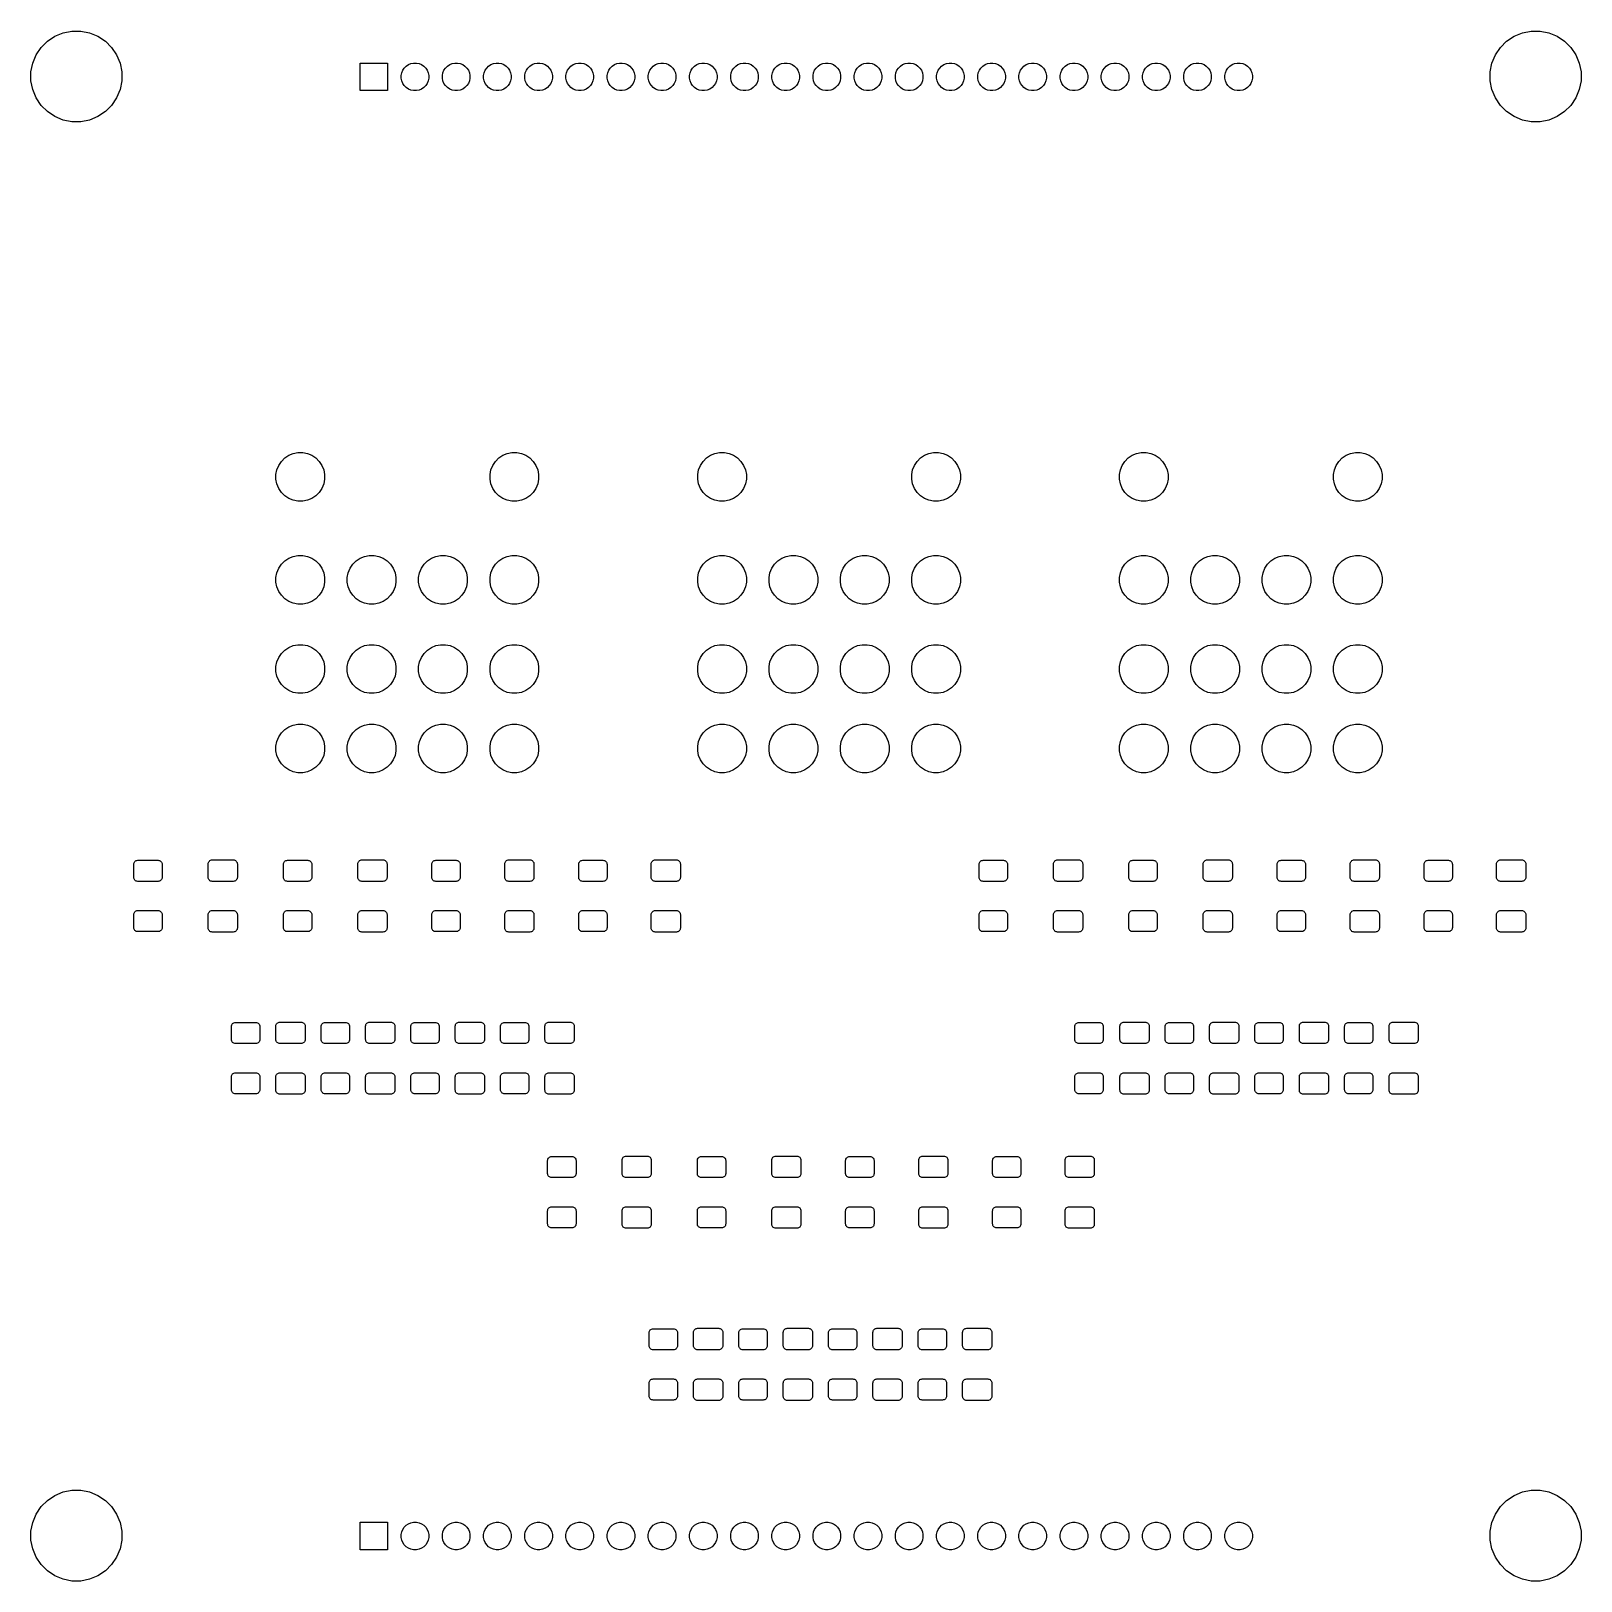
# Model space of a CAD drawing. Extents: x 62.5 to 158.1, y -193 to -97.4.
import ezdxf

# ---------------------------------------------------------------- set-up
doc = ezdxf.new("R2010")
doc.units = 0
doc.layers.add('BLACK', color=7, linetype='CONTINUOUS')

msp = doc.modelspace()

# ---------------------------------------------------------------- linework, layer by layer
at = {"layer": 'BLACK', "linetype": 'CONTINUOUS'}
for p, q in [((63.9937, -97.7087), (64.5033, -97.4976)), ((64.5033, -97.4976), (65.0442, -97.39)), ((65.0442, -97.39), (65.5958, -97.39)), ((65.5958, -97.39), (66.1367, -97.4976)), ((66.1367, -97.4976), (66.6463, -97.7087)), ((153.994, -97.7087), (154.503, -97.4976)), ((154.503, -97.4976), (155.044, -97.39)), ((155.044, -97.39), (155.596, -97.39)), ((155.596, -97.39), (156.137, -97.4976)), ((156.137, -97.4976), (156.646, -97.7087)), ((62.8387, -98.8637), (63.1451, -98.4051)), ((63.1451, -98.4051), (63.5351, -98.0151)), ((63.5351, -98.0151), (63.9937, -97.7087)), ((66.6463, -97.7087), (67.1049, -98.0151)), ((67.1049, -98.0151), (67.4949, -98.4051)), ((67.4949, -98.4051), (67.8013, -98.8637)), ((152.839, -98.8637), (153.145, -98.4051)), ((153.145, -98.4051), (153.535, -98.0151)), ((153.535, -98.0151), (153.994, -97.7087)), ((156.646, -97.7087), (157.105, -98.0151)), ((157.105, -98.0151), (157.495, -98.4051)), ((157.495, -98.4051), (157.801, -98.8637)), ((62.52, -99.9142), (62.6276, -99.3733)), ((62.6276, -99.3733), (62.8387, -98.8637)), ((67.8013, -98.8637), (68.0124, -99.3733)), ((68.0124, -99.3733), (68.12, -99.9142)), ((82.815, -101.065), (82.815, -99.365)), ((82.815, -99.365), (84.515, -99.365)), ((84.515, -99.365), (84.515, -101.065)), ((85.8024, -99.4617), (85.9571, -99.3977)), ((85.9571, -99.3977), (86.1213, -99.365)), ((86.1213, -99.365), (86.2887, -99.365)), ((86.2887, -99.365), (86.4529, -99.3977)), ((86.4529, -99.3977), (86.6076, -99.4617)), ((88.3424, -99.4617), (88.4971, -99.3977)), ((88.4971, -99.3977), (88.6613, -99.365)), ((88.6613, -99.365), (88.8287, -99.365)), ((88.8287, -99.365), (88.9929, -99.3977)), ((88.9929, -99.3977), (89.1476, -99.4617)), ((90.8824, -99.4617), (91.0371, -99.3977)), ((91.0371, -99.3977), (91.2013, -99.365)), ((91.2013, -99.365), (91.3687, -99.365)), ((91.3687, -99.365), (91.5329, -99.3977)), ((91.5329, -99.3977), (91.6876, -99.4617)), ((93.4224, -99.4617), (93.5771, -99.3977)), ((93.5771, -99.3977), (93.7413, -99.365)), ((93.7413, -99.365), (93.9087, -99.365)), ((93.9087, -99.365), (94.0729, -99.3977)), ((94.0729, -99.3977), (94.2276, -99.4617)), ((95.9624, -99.4617), (96.1171, -99.3977)), ((96.1171, -99.3977), (96.2813, -99.365)), ((96.2813, -99.365), (96.4487, -99.365)), ((96.4487, -99.365), (96.6129, -99.3977)), ((96.6129, -99.3977), (96.7676, -99.4617)), ((98.5024, -99.4617), (98.6571, -99.3977)), ((98.6571, -99.3977), (98.8213, -99.365)), ((98.8213, -99.365), (98.9887, -99.365)), ((98.9887, -99.365), (99.1529, -99.3977)), ((99.1529, -99.3977), (99.3076, -99.4617)), ((101.042, -99.4617), (101.197, -99.3977)), ((101.197, -99.3977), (101.361, -99.365)), ((101.361, -99.365), (101.529, -99.365)), ((101.529, -99.365), (101.693, -99.3977)), ((101.693, -99.3977), (101.848, -99.4617)), ((103.582, -99.4617), (103.737, -99.3977)), ((103.737, -99.3977), (103.901, -99.365)), ((103.901, -99.365), (104.069, -99.365)), ((104.069, -99.365), (104.233, -99.3977)), ((104.233, -99.3977), (104.388, -99.4617)), ((106.122, -99.4617), (106.277, -99.3977)), ((106.277, -99.3977), (106.441, -99.365)), ((106.441, -99.365), (106.609, -99.365)), ((106.609, -99.365), (106.773, -99.3977)), ((106.773, -99.3977), (106.928, -99.4617)), ((108.662, -99.4617), (108.817, -99.3977)), ((108.817, -99.3977), (108.981, -99.365)), ((108.981, -99.365), (109.149, -99.365)), ((109.149, -99.365), (109.313, -99.3977)), ((109.313, -99.3977), (109.468, -99.4617)), ((111.202, -99.4617), (111.357, -99.3977)), ((111.357, -99.3977), (111.521, -99.365)), ((111.521, -99.365), (111.689, -99.365)), ((111.689, -99.365), (111.853, -99.3977)), ((111.853, -99.3977), (112.008, -99.4617)), ((113.742, -99.4617), (113.897, -99.3977)), ((113.897, -99.3977), (114.061, -99.365)), ((114.061, -99.365), (114.229, -99.365)), ((114.229, -99.365), (114.393, -99.3977)), ((114.393, -99.3977), (114.548, -99.4617)), ((116.282, -99.4617), (116.437, -99.3977)), ((116.437, -99.3977), (116.601, -99.365)), ((116.601, -99.365), (116.769, -99.365)), ((116.769, -99.365), (116.933, -99.3977)), ((116.933, -99.3977), (117.088, -99.4617)), ((118.822, -99.4617), (118.977, -99.3977)), ((118.977, -99.3977), (119.141, -99.365)), ((119.141, -99.365), (119.309, -99.365)), ((119.309, -99.365), (119.473, -99.3977)), ((119.473, -99.3977), (119.628, -99.4617)), ((121.362, -99.4617), (121.517, -99.3977)), ((121.517, -99.3977), (121.681, -99.365)), ((121.681, -99.365), (121.849, -99.365)), ((121.849, -99.365), (122.013, -99.3977)), ((122.013, -99.3977), (122.168, -99.4617)), ((123.902, -99.4617), (124.057, -99.3977)), ((124.057, -99.3977), (124.221, -99.365)), ((124.221, -99.365), (124.389, -99.365)), ((124.389, -99.365), (124.553, -99.3977)), ((124.553, -99.3977), (124.708, -99.4617)), ((126.442, -99.4617), (126.597, -99.3977)), ((126.597, -99.3977), (126.761, -99.365)), ((126.761, -99.365), (126.929, -99.365)), ((126.929, -99.365), (127.093, -99.3977)), ((127.093, -99.3977), (127.248, -99.4617)), ((128.982, -99.4617), (129.137, -99.3977)), ((129.137, -99.3977), (129.301, -99.365)), ((129.301, -99.365), (129.469, -99.365)), ((129.469, -99.365), (129.633, -99.3977)), ((129.633, -99.3977), (129.788, -99.4617)), ((131.522, -99.4617), (131.677, -99.3977)), ((131.677, -99.3977), (131.841, -99.365)), ((131.841, -99.365), (132.009, -99.365)), ((132.009, -99.365), (132.173, -99.3977)), ((132.173, -99.3977), (132.328, -99.4617)), ((134.062, -99.4617), (134.217, -99.3977)), ((134.217, -99.3977), (134.381, -99.365)), ((134.381, -99.365), (134.549, -99.365)), ((134.549, -99.365), (134.713, -99.3977)), ((134.713, -99.3977), (134.868, -99.4617)), ((136.602, -99.4617), (136.757, -99.3977)), ((136.757, -99.3977), (136.921, -99.365)), ((136.921, -99.365), (137.089, -99.365)), ((137.089, -99.365), (137.253, -99.3977)), ((137.253, -99.3977), (137.408, -99.4617)), ((152.52, -99.9142), (152.628, -99.3733)), ((152.628, -99.3733), (152.839, -98.8637)), ((157.801, -98.8637), (158.012, -99.3733)), ((158.012, -99.3733), (158.12, -99.9142)), ((62.52, -100.466), (62.52, -99.9142)), ((68.12, -99.9142), (68.12, -100.466)), ((85.355, -100.131), (85.3877, -99.9671)), ((85.355, -100.299), (85.355, -100.131)), ((85.3877, -100.463), (85.355, -100.299)), ((85.3877, -99.9671), (85.4517, -99.8124)), ((85.4517, -99.8124), (85.5448, -99.6732)), ((85.5448, -99.6732), (85.6632, -99.5548)), ((85.6632, -99.5548), (85.8024, -99.4617)), ((86.6076, -99.4617), (86.7468, -99.5548)), ((86.7468, -99.5548), (86.8652, -99.6732)), ((86.8652, -99.6732), (86.9583, -99.8124)), ((86.9583, -99.8124), (87.0223, -99.9671)), ((87.0223, -99.9671), (87.055, -100.131)), ((87.055, -100.299), (87.0223, -100.463)), ((87.055, -100.131), (87.055, -100.299)), ((87.895, -100.131), (87.9277, -99.9671)), ((87.895, -100.299), (87.895, -100.131)), ((87.9277, -100.463), (87.895, -100.299)), ((87.9277, -99.9671), (87.9917, -99.8124)), ((87.9917, -99.8124), (88.0848, -99.6732)), ((88.0848, -99.6732), (88.2032, -99.5548)), ((88.2032, -99.5548), (88.3424, -99.4617)), ((89.1476, -99.4617), (89.2868, -99.5548)), ((89.2868, -99.5548), (89.4052, -99.6732)), ((89.4052, -99.6732), (89.4983, -99.8124)), ((89.4983, -99.8124), (89.5623, -99.9671)), ((89.5623, -99.9671), (89.595, -100.131)), ((89.595, -100.299), (89.5623, -100.463)), ((89.595, -100.131), (89.595, -100.299)), ((90.435, -100.131), (90.4677, -99.9671)), ((90.435, -100.299), (90.435, -100.131)), ((90.4677, -100.463), (90.435, -100.299)), ((90.4677, -99.9671), (90.5317, -99.8124)), ((90.5317, -99.8124), (90.6248, -99.6732)), ((90.6248, -99.6732), (90.7432, -99.5548)), ((90.7432, -99.5548), (90.8824, -99.4617)), ((91.6876, -99.4617), (91.8268, -99.5548)), ((91.8268, -99.5548), (91.9452, -99.6732)), ((91.9452, -99.6732), (92.0383, -99.8124)), ((92.0383, -99.8124), (92.1023, -99.9671)), ((92.1023, -99.9671), (92.135, -100.131)), ((92.135, -100.299), (92.1023, -100.463)), ((92.135, -100.131), (92.135, -100.299)), ((92.975, -100.131), (93.0077, -99.9671)), ((92.975, -100.299), (92.975, -100.131)), ((93.0077, -100.463), (92.975, -100.299)), ((93.0077, -99.9671), (93.0717, -99.8124)), ((93.0717, -99.8124), (93.1648, -99.6732)), ((93.1648, -99.6732), (93.2832, -99.5548)), ((93.2832, -99.5548), (93.4224, -99.4617)), ((94.2276, -99.4617), (94.3668, -99.5548)), ((94.3668, -99.5548), (94.4852, -99.6732)), ((94.4852, -99.6732), (94.5783, -99.8124)), ((94.5783, -99.8124), (94.6423, -99.9671)), ((94.6423, -99.9671), (94.675, -100.131)), ((94.675, -100.299), (94.6423, -100.463)), ((94.675, -100.131), (94.675, -100.299)), ((95.515, -100.131), (95.5477, -99.9671)), ((95.515, -100.299), (95.515, -100.131)), ((95.5477, -100.463), (95.515, -100.299)), ((95.5477, -99.9671), (95.6117, -99.8124)), ((95.6117, -99.8124), (95.7048, -99.6732)), ((95.7048, -99.6732), (95.8232, -99.5548)), ((95.8232, -99.5548), (95.9624, -99.4617)), ((96.7676, -99.4617), (96.9068, -99.5548)), ((96.9068, -99.5548), (97.0252, -99.6732)), ((97.0252, -99.6732), (97.1183, -99.8124)), ((97.1183, -99.8124), (97.1823, -99.9671)), ((97.1823, -99.9671), (97.215, -100.131)), ((97.215, -100.299), (97.1823, -100.463)), ((97.215, -100.131), (97.215, -100.299)), ((98.055, -100.131), (98.0877, -99.9671)), ((98.055, -100.299), (98.055, -100.131)), ((98.0877, -100.463), (98.055, -100.299)), ((98.0877, -99.9671), (98.1517, -99.8124)), ((98.1517, -99.8124), (98.2448, -99.6732)), ((98.2448, -99.6732), (98.3632, -99.5548)), ((98.3632, -99.5548), (98.5024, -99.4617)), ((99.3076, -99.4617), (99.4468, -99.5548)), ((99.4468, -99.5548), (99.5652, -99.6732)), ((99.5652, -99.6732), (99.6583, -99.8124)), ((99.6583, -99.8124), (99.7223, -99.9671)), ((99.7223, -99.9671), (99.755, -100.131)), ((99.755, -100.299), (99.7223, -100.463)), ((99.755, -100.131), (99.755, -100.299)), ((100.595, -100.131), (100.628, -99.9671)), ((100.595, -100.299), (100.595, -100.131)), ((100.628, -100.463), (100.595, -100.299)), ((100.628, -99.9671), (100.692, -99.8124)), ((100.692, -99.8124), (100.785, -99.6732)), ((100.785, -99.6732), (100.903, -99.5548)), ((100.903, -99.5548), (101.042, -99.4617)), ((101.848, -99.4617), (101.987, -99.5548)), ((101.987, -99.5548), (102.105, -99.6732)), ((102.105, -99.6732), (102.198, -99.8124)), ((102.198, -99.8124), (102.262, -99.9671)), ((102.262, -99.9671), (102.295, -100.131)), ((102.295, -100.299), (102.262, -100.463)), ((102.295, -100.131), (102.295, -100.299)), ((103.135, -100.131), (103.168, -99.9671)), ((103.135, -100.299), (103.135, -100.131)), ((103.168, -100.463), (103.135, -100.299)), ((103.168, -99.9671), (103.232, -99.8124)), ((103.232, -99.8124), (103.325, -99.6732)), ((103.325, -99.6732), (103.443, -99.5548)), ((103.443, -99.5548), (103.582, -99.4617)), ((104.388, -99.4617), (104.527, -99.5548)), ((104.527, -99.5548), (104.645, -99.6732)), ((104.645, -99.6732), (104.738, -99.8124)), ((104.738, -99.8124), (104.802, -99.9671)), ((104.802, -99.9671), (104.835, -100.131)), ((104.835, -100.299), (104.802, -100.463)), ((104.835, -100.131), (104.835, -100.299)), ((105.675, -100.131), (105.708, -99.9671)), ((105.675, -100.299), (105.675, -100.131)), ((105.708, -100.463), (105.675, -100.299)), ((105.708, -99.9671), (105.772, -99.8124)), ((105.772, -99.8124), (105.865, -99.6732)), ((105.865, -99.6732), (105.983, -99.5548)), ((105.983, -99.5548), (106.122, -99.4617)), ((106.928, -99.4617), (107.067, -99.5548)), ((107.067, -99.5548), (107.185, -99.6732)), ((107.185, -99.6732), (107.278, -99.8124)), ((107.278, -99.8124), (107.342, -99.9671)), ((107.342, -99.9671), (107.375, -100.131)), ((107.375, -100.299), (107.342, -100.463)), ((107.375, -100.131), (107.375, -100.299)), ((108.215, -100.131), (108.248, -99.9671)), ((108.215, -100.299), (108.215, -100.131)), ((108.248, -100.463), (108.215, -100.299)), ((108.248, -99.9671), (108.312, -99.8124)), ((108.312, -99.8124), (108.405, -99.6732)), ((108.405, -99.6732), (108.523, -99.5548)), ((108.523, -99.5548), (108.662, -99.4617)), ((109.468, -99.4617), (109.607, -99.5548)), ((109.607, -99.5548), (109.725, -99.6732)), ((109.725, -99.6732), (109.818, -99.8124)), ((109.818, -99.8124), (109.882, -99.9671)), ((109.882, -99.9671), (109.915, -100.131)), ((109.915, -100.299), (109.882, -100.463)), ((109.915, -100.131), (109.915, -100.299)), ((110.755, -100.131), (110.788, -99.9671)), ((110.755, -100.299), (110.755, -100.131)), ((110.788, -100.463), (110.755, -100.299)), ((110.788, -99.9671), (110.852, -99.8124)), ((110.852, -99.8124), (110.945, -99.6732)), ((110.945, -99.6732), (111.063, -99.5548)), ((111.063, -99.5548), (111.202, -99.4617)), ((112.008, -99.4617), (112.147, -99.5548)), ((112.147, -99.5548), (112.265, -99.6732)), ((112.265, -99.6732), (112.358, -99.8124)), ((112.358, -99.8124), (112.422, -99.9671)), ((112.422, -99.9671), (112.455, -100.131)), ((112.455, -100.299), (112.422, -100.463)), ((112.455, -100.131), (112.455, -100.299)), ((113.295, -100.131), (113.328, -99.9671)), ((113.295, -100.299), (113.295, -100.131)), ((113.328, -100.463), (113.295, -100.299)), ((113.328, -99.9671), (113.392, -99.8124)), ((113.392, -99.8124), (113.485, -99.6732)), ((113.485, -99.6732), (113.603, -99.5548)), ((113.603, -99.5548), (113.742, -99.4617)), ((114.548, -99.4617), (114.687, -99.5548)), ((114.687, -99.5548), (114.805, -99.6732)), ((114.805, -99.6732), (114.898, -99.8124)), ((114.898, -99.8124), (114.962, -99.9671)), ((114.962, -99.9671), (114.995, -100.131)), ((114.995, -100.299), (114.962, -100.463)), ((114.995, -100.131), (114.995, -100.299)), ((115.835, -100.131), (115.868, -99.9671)), ((115.835, -100.299), (115.835, -100.131)), ((115.868, -100.463), (115.835, -100.299)), ((115.868, -99.9671), (115.932, -99.8124)), ((115.932, -99.8124), (116.025, -99.6732)), ((116.025, -99.6732), (116.143, -99.5548)), ((116.143, -99.5548), (116.282, -99.4617)), ((117.088, -99.4617), (117.227, -99.5548)), ((117.227, -99.5548), (117.345, -99.6732)), ((117.345, -99.6732), (117.438, -99.8124)), ((117.438, -99.8124), (117.502, -99.9671)), ((117.502, -99.9671), (117.535, -100.131)), ((117.535, -100.299), (117.502, -100.463)), ((117.535, -100.131), (117.535, -100.299)), ((118.375, -100.131), (118.408, -99.9671)), ((118.375, -100.299), (118.375, -100.131)), ((118.408, -100.463), (118.375, -100.299)), ((118.408, -99.9671), (118.472, -99.8124)), ((118.472, -99.8124), (118.565, -99.6732)), ((118.565, -99.6732), (118.683, -99.5548)), ((118.683, -99.5548), (118.822, -99.4617)), ((119.628, -99.4617), (119.767, -99.5548)), ((119.767, -99.5548), (119.885, -99.6732)), ((119.885, -99.6732), (119.978, -99.8124)), ((119.978, -99.8124), (120.042, -99.9671)), ((120.042, -99.9671), (120.075, -100.131)), ((120.075, -100.299), (120.042, -100.463)), ((120.075, -100.131), (120.075, -100.299)), ((120.915, -100.131), (120.948, -99.9671)), ((120.915, -100.299), (120.915, -100.131)), ((120.948, -100.463), (120.915, -100.299)), ((120.948, -99.9671), (121.012, -99.8124)), ((121.012, -99.8124), (121.105, -99.6732)), ((121.105, -99.6732), (121.223, -99.5548)), ((121.223, -99.5548), (121.362, -99.4617)), ((122.168, -99.4617), (122.307, -99.5548)), ((122.307, -99.5548), (122.425, -99.6732)), ((122.425, -99.6732), (122.518, -99.8124)), ((122.518, -99.8124), (122.582, -99.9671)), ((122.582, -99.9671), (122.615, -100.131)), ((122.615, -100.299), (122.582, -100.463)), ((122.615, -100.131), (122.615, -100.299)), ((123.455, -100.131), (123.488, -99.9671)), ((123.455, -100.299), (123.455, -100.131)), ((123.488, -100.463), (123.455, -100.299)), ((123.488, -99.9671), (123.552, -99.8124)), ((123.552, -99.8124), (123.645, -99.6732)), ((123.645, -99.6732), (123.763, -99.5548)), ((123.763, -99.5548), (123.902, -99.4617)), ((124.708, -99.4617), (124.847, -99.5548)), ((124.847, -99.5548), (124.965, -99.6732)), ((124.965, -99.6732), (125.058, -99.8124)), ((125.058, -99.8124), (125.122, -99.9671)), ((125.122, -99.9671), (125.155, -100.131)), ((125.155, -100.299), (125.122, -100.463)), ((125.155, -100.131), (125.155, -100.299)), ((125.995, -100.131), (126.028, -99.9671)), ((125.995, -100.299), (125.995, -100.131)), ((126.028, -100.463), (125.995, -100.299)), ((126.028, -99.9671), (126.092, -99.8124)), ((126.092, -99.8124), (126.185, -99.6732)), ((126.185, -99.6732), (126.303, -99.5548)), ((126.303, -99.5548), (126.442, -99.4617)), ((127.248, -99.4617), (127.387, -99.5548)), ((127.387, -99.5548), (127.505, -99.6732)), ((127.505, -99.6732), (127.598, -99.8124)), ((127.598, -99.8124), (127.662, -99.9671)), ((127.662, -99.9671), (127.695, -100.131)), ((127.695, -100.299), (127.662, -100.463)), ((127.695, -100.131), (127.695, -100.299)), ((128.535, -100.131), (128.568, -99.9671)), ((128.535, -100.299), (128.535, -100.131)), ((128.568, -100.463), (128.535, -100.299)), ((128.568, -99.9671), (128.632, -99.8124)), ((128.632, -99.8124), (128.725, -99.6732)), ((128.725, -99.6732), (128.843, -99.5548)), ((128.843, -99.5548), (128.982, -99.4617)), ((129.788, -99.4617), (129.927, -99.5548)), ((129.927, -99.5548), (130.045, -99.6732)), ((130.045, -99.6732), (130.138, -99.8124)), ((130.138, -99.8124), (130.202, -99.9671)), ((130.202, -99.9671), (130.235, -100.131)), ((130.235, -100.299), (130.202, -100.463)), ((130.235, -100.131), (130.235, -100.299)), ((131.075, -100.131), (131.108, -99.9671)), ((131.075, -100.299), (131.075, -100.131)), ((131.108, -100.463), (131.075, -100.299)), ((131.108, -99.9671), (131.172, -99.8124)), ((131.172, -99.8124), (131.265, -99.6732)), ((131.265, -99.6732), (131.383, -99.5548)), ((131.383, -99.5548), (131.522, -99.4617)), ((132.328, -99.4617), (132.467, -99.5548)), ((132.467, -99.5548), (132.585, -99.6732)), ((132.585, -99.6732), (132.678, -99.8124)), ((132.678, -99.8124), (132.742, -99.9671)), ((132.742, -99.9671), (132.775, -100.131)), ((132.775, -100.299), (132.742, -100.463)), ((132.775, -100.131), (132.775, -100.299)), ((133.615, -100.131), (133.648, -99.9671)), ((133.615, -100.299), (133.615, -100.131)), ((133.648, -100.463), (133.615, -100.299)), ((133.648, -99.9671), (133.712, -99.8124)), ((133.712, -99.8124), (133.805, -99.6732)), ((133.805, -99.6732), (133.923, -99.5548)), ((133.923, -99.5548), (134.062, -99.4617)), ((134.868, -99.4617), (135.007, -99.5548)), ((135.007, -99.5548), (135.125, -99.6732)), ((135.125, -99.6732), (135.218, -99.8124)), ((135.218, -99.8124), (135.282, -99.9671)), ((135.282, -99.9671), (135.315, -100.131)), ((135.315, -100.299), (135.282, -100.463)), ((135.315, -100.131), (135.315, -100.299)), ((136.155, -100.131), (136.188, -99.9671)), ((136.155, -100.299), (136.155, -100.131)), ((136.188, -100.463), (136.155, -100.299)), ((136.188, -99.9671), (136.252, -99.8124)), ((136.252, -99.8124), (136.345, -99.6732)), ((136.345, -99.6732), (136.463, -99.5548)), ((136.463, -99.5548), (136.602, -99.4617)), ((137.408, -99.4617), (137.547, -99.5548)), ((137.547, -99.5548), (137.665, -99.6732)), ((137.665, -99.6732), (137.758, -99.8124)), ((137.758, -99.8124), (137.822, -99.9671)), ((137.822, -99.9671), (137.855, -100.131)), ((137.855, -100.299), (137.822, -100.463)), ((137.855, -100.131), (137.855, -100.299)), ((152.52, -100.466), (152.52, -99.9142)), ((158.12, -99.9142), (158.12, -100.466)), ((62.6276, -101.007), (62.52, -100.466)), ((62.8387, -101.516), (62.6276, -101.007)), ((68.0124, -101.007), (67.8013, -101.516)), ((68.12, -100.466), (68.0124, -101.007)), ((84.515, -101.065), (82.815, -101.065)), ((85.4517, -100.618), (85.3877, -100.463)), ((85.5448, -100.757), (85.4517, -100.618)), ((85.6632, -100.875), (85.5448, -100.757)), ((85.8024, -100.968), (85.6632, -100.875)), ((85.9571, -101.032), (85.8024, -100.968)), ((86.1213, -101.065), (85.9571, -101.032)), ((86.2887, -101.065), (86.1213, -101.065)), ((86.4529, -101.032), (86.2887, -101.065)), ((86.6076, -100.968), (86.4529, -101.032)), ((86.7468, -100.875), (86.6076, -100.968)), ((86.8652, -100.757), (86.7468, -100.875)), ((86.9583, -100.618), (86.8652, -100.757)), ((87.0223, -100.463), (86.9583, -100.618)), ((87.9917, -100.618), (87.9277, -100.463)), ((88.0848, -100.757), (87.9917, -100.618)), ((88.2032, -100.875), (88.0848, -100.757)), ((88.3424, -100.968), (88.2032, -100.875)), ((88.4971, -101.032), (88.3424, -100.968)), ((88.6613, -101.065), (88.4971, -101.032)), ((88.8287, -101.065), (88.6613, -101.065)), ((88.9929, -101.032), (88.8287, -101.065)), ((89.1476, -100.968), (88.9929, -101.032)), ((89.2868, -100.875), (89.1476, -100.968)), ((89.4052, -100.757), (89.2868, -100.875)), ((89.4983, -100.618), (89.4052, -100.757)), ((89.5623, -100.463), (89.4983, -100.618)), ((90.5317, -100.618), (90.4677, -100.463)), ((90.6248, -100.757), (90.5317, -100.618)), ((90.7432, -100.875), (90.6248, -100.757)), ((90.8824, -100.968), (90.7432, -100.875)), ((91.0371, -101.032), (90.8824, -100.968)), ((91.2013, -101.065), (91.0371, -101.032)), ((91.3687, -101.065), (91.2013, -101.065)), ((91.5329, -101.032), (91.3687, -101.065)), ((91.6876, -100.968), (91.5329, -101.032)), ((91.8268, -100.875), (91.6876, -100.968)), ((91.9452, -100.757), (91.8268, -100.875)), ((92.0383, -100.618), (91.9452, -100.757)), ((92.1023, -100.463), (92.0383, -100.618)), ((93.0717, -100.618), (93.0077, -100.463)), ((93.1648, -100.757), (93.0717, -100.618)), ((93.2832, -100.875), (93.1648, -100.757)), ((93.4224, -100.968), (93.2832, -100.875)), ((93.5771, -101.032), (93.4224, -100.968)), ((93.7413, -101.065), (93.5771, -101.032)), ((93.9087, -101.065), (93.7413, -101.065)), ((94.0729, -101.032), (93.9087, -101.065)), ((94.2276, -100.968), (94.0729, -101.032)), ((94.3668, -100.875), (94.2276, -100.968)), ((94.4852, -100.757), (94.3668, -100.875)), ((94.5783, -100.618), (94.4852, -100.757)), ((94.6423, -100.463), (94.5783, -100.618)), ((95.6117, -100.618), (95.5477, -100.463)), ((95.7048, -100.757), (95.6117, -100.618)), ((95.8232, -100.875), (95.7048, -100.757)), ((95.9624, -100.968), (95.8232, -100.875)), ((96.1171, -101.032), (95.9624, -100.968)), ((96.2813, -101.065), (96.1171, -101.032)), ((96.4487, -101.065), (96.2813, -101.065)), ((96.6129, -101.032), (96.4487, -101.065)), ((96.7676, -100.968), (96.6129, -101.032)), ((96.9068, -100.875), (96.7676, -100.968)), ((97.0252, -100.757), (96.9068, -100.875)), ((97.1183, -100.618), (97.0252, -100.757)), ((97.1823, -100.463), (97.1183, -100.618)), ((98.1517, -100.618), (98.0877, -100.463)), ((98.2448, -100.757), (98.1517, -100.618)), ((98.3632, -100.875), (98.2448, -100.757)), ((98.5024, -100.968), (98.3632, -100.875)), ((98.6571, -101.032), (98.5024, -100.968)), ((98.8213, -101.065), (98.6571, -101.032)), ((98.9887, -101.065), (98.8213, -101.065)), ((99.1529, -101.032), (98.9887, -101.065)), ((99.3076, -100.968), (99.1529, -101.032)), ((99.4468, -100.875), (99.3076, -100.968)), ((99.5652, -100.757), (99.4468, -100.875)), ((99.6583, -100.618), (99.5652, -100.757)), ((99.7223, -100.463), (99.6583, -100.618)), ((100.692, -100.618), (100.628, -100.463)), ((100.785, -100.757), (100.692, -100.618)), ((100.903, -100.875), (100.785, -100.757)), ((101.042, -100.968), (100.903, -100.875)), ((101.197, -101.032), (101.042, -100.968)), ((101.361, -101.065), (101.197, -101.032)), ((101.529, -101.065), (101.361, -101.065)), ((101.693, -101.032), (101.529, -101.065)), ((101.848, -100.968), (101.693, -101.032)), ((101.987, -100.875), (101.848, -100.968)), ((102.105, -100.757), (101.987, -100.875)), ((102.198, -100.618), (102.105, -100.757)), ((102.262, -100.463), (102.198, -100.618)), ((103.232, -100.618), (103.168, -100.463)), ((103.325, -100.757), (103.232, -100.618)), ((103.443, -100.875), (103.325, -100.757)), ((103.582, -100.968), (103.443, -100.875)), ((103.737, -101.032), (103.582, -100.968)), ((103.901, -101.065), (103.737, -101.032)), ((104.069, -101.065), (103.901, -101.065)), ((104.233, -101.032), (104.069, -101.065)), ((104.388, -100.968), (104.233, -101.032)), ((104.527, -100.875), (104.388, -100.968)), ((104.645, -100.757), (104.527, -100.875)), ((104.738, -100.618), (104.645, -100.757)), ((104.802, -100.463), (104.738, -100.618)), ((105.772, -100.618), (105.708, -100.463)), ((105.865, -100.757), (105.772, -100.618)), ((105.983, -100.875), (105.865, -100.757)), ((106.122, -100.968), (105.983, -100.875)), ((106.277, -101.032), (106.122, -100.968)), ((106.441, -101.065), (106.277, -101.032)), ((106.609, -101.065), (106.441, -101.065)), ((106.773, -101.032), (106.609, -101.065)), ((106.928, -100.968), (106.773, -101.032)), ((107.067, -100.875), (106.928, -100.968)), ((107.185, -100.757), (107.067, -100.875)), ((107.278, -100.618), (107.185, -100.757)), ((107.342, -100.463), (107.278, -100.618)), ((108.312, -100.618), (108.248, -100.463)), ((108.405, -100.757), (108.312, -100.618)), ((108.523, -100.875), (108.405, -100.757)), ((108.662, -100.968), (108.523, -100.875)), ((108.817, -101.032), (108.662, -100.968)), ((108.981, -101.065), (108.817, -101.032)), ((109.149, -101.065), (108.981, -101.065)), ((109.313, -101.032), (109.149, -101.065)), ((109.468, -100.968), (109.313, -101.032)), ((109.607, -100.875), (109.468, -100.968)), ((109.725, -100.757), (109.607, -100.875)), ((109.818, -100.618), (109.725, -100.757)), ((109.882, -100.463), (109.818, -100.618)), ((110.852, -100.618), (110.788, -100.463)), ((110.945, -100.757), (110.852, -100.618)), ((111.063, -100.875), (110.945, -100.757)), ((111.202, -100.968), (111.063, -100.875)), ((111.357, -101.032), (111.202, -100.968)), ((111.521, -101.065), (111.357, -101.032)), ((111.689, -101.065), (111.521, -101.065)), ((111.853, -101.032), (111.689, -101.065)), ((112.008, -100.968), (111.853, -101.032)), ((112.147, -100.875), (112.008, -100.968)), ((112.265, -100.757), (112.147, -100.875)), ((112.358, -100.618), (112.265, -100.757)), ((112.422, -100.463), (112.358, -100.618)), ((113.392, -100.618), (113.328, -100.463)), ((113.485, -100.757), (113.392, -100.618)), ((113.603, -100.875), (113.485, -100.757)), ((113.742, -100.968), (113.603, -100.875)), ((113.897, -101.032), (113.742, -100.968)), ((114.061, -101.065), (113.897, -101.032)), ((114.229, -101.065), (114.061, -101.065)), ((114.393, -101.032), (114.229, -101.065)), ((114.548, -100.968), (114.393, -101.032)), ((114.687, -100.875), (114.548, -100.968)), ((114.805, -100.757), (114.687, -100.875)), ((114.898, -100.618), (114.805, -100.757)), ((114.962, -100.463), (114.898, -100.618)), ((115.932, -100.618), (115.868, -100.463)), ((116.025, -100.757), (115.932, -100.618)), ((116.143, -100.875), (116.025, -100.757)), ((116.282, -100.968), (116.143, -100.875)), ((116.437, -101.032), (116.282, -100.968)), ((116.601, -101.065), (116.437, -101.032)), ((116.769, -101.065), (116.601, -101.065)), ((116.933, -101.032), (116.769, -101.065)), ((117.088, -100.968), (116.933, -101.032)), ((117.227, -100.875), (117.088, -100.968)), ((117.345, -100.757), (117.227, -100.875)), ((117.438, -100.618), (117.345, -100.757)), ((117.502, -100.463), (117.438, -100.618)), ((118.472, -100.618), (118.408, -100.463)), ((118.565, -100.757), (118.472, -100.618)), ((118.683, -100.875), (118.565, -100.757)), ((118.822, -100.968), (118.683, -100.875)), ((118.977, -101.032), (118.822, -100.968)), ((119.141, -101.065), (118.977, -101.032)), ((119.309, -101.065), (119.141, -101.065)), ((119.473, -101.032), (119.309, -101.065)), ((119.628, -100.968), (119.473, -101.032)), ((119.767, -100.875), (119.628, -100.968)), ((119.885, -100.757), (119.767, -100.875)), ((119.978, -100.618), (119.885, -100.757)), ((120.042, -100.463), (119.978, -100.618)), ((121.012, -100.618), (120.948, -100.463)), ((121.105, -100.757), (121.012, -100.618)), ((121.223, -100.875), (121.105, -100.757)), ((121.362, -100.968), (121.223, -100.875)), ((121.517, -101.032), (121.362, -100.968)), ((121.681, -101.065), (121.517, -101.032)), ((121.849, -101.065), (121.681, -101.065)), ((122.013, -101.032), (121.849, -101.065)), ((122.168, -100.968), (122.013, -101.032)), ((122.307, -100.875), (122.168, -100.968)), ((122.425, -100.757), (122.307, -100.875)), ((122.518, -100.618), (122.425, -100.757)), ((122.582, -100.463), (122.518, -100.618)), ((123.552, -100.618), (123.488, -100.463)), ((123.645, -100.757), (123.552, -100.618)), ((123.763, -100.875), (123.645, -100.757)), ((123.902, -100.968), (123.763, -100.875)), ((124.057, -101.032), (123.902, -100.968)), ((124.221, -101.065), (124.057, -101.032)), ((124.389, -101.065), (124.221, -101.065)), ((124.553, -101.032), (124.389, -101.065)), ((124.708, -100.968), (124.553, -101.032)), ((124.847, -100.875), (124.708, -100.968)), ((124.965, -100.757), (124.847, -100.875)), ((125.058, -100.618), (124.965, -100.757)), ((125.122, -100.463), (125.058, -100.618)), ((126.092, -100.618), (126.028, -100.463)), ((126.185, -100.757), (126.092, -100.618)), ((126.303, -100.875), (126.185, -100.757)), ((126.442, -100.968), (126.303, -100.875)), ((126.597, -101.032), (126.442, -100.968)), ((126.761, -101.065), (126.597, -101.032)), ((126.929, -101.065), (126.761, -101.065)), ((127.093, -101.032), (126.929, -101.065)), ((127.248, -100.968), (127.093, -101.032)), ((127.387, -100.875), (127.248, -100.968)), ((127.505, -100.757), (127.387, -100.875)), ((127.598, -100.618), (127.505, -100.757)), ((127.662, -100.463), (127.598, -100.618)), ((128.632, -100.618), (128.568, -100.463)), ((128.725, -100.757), (128.632, -100.618)), ((128.843, -100.875), (128.725, -100.757)), ((128.982, -100.968), (128.843, -100.875)), ((129.137, -101.032), (128.982, -100.968)), ((129.301, -101.065), (129.137, -101.032)), ((129.469, -101.065), (129.301, -101.065)), ((129.633, -101.032), (129.469, -101.065)), ((129.788, -100.968), (129.633, -101.032)), ((129.927, -100.875), (129.788, -100.968)), ((130.045, -100.757), (129.927, -100.875)), ((130.138, -100.618), (130.045, -100.757)), ((130.202, -100.463), (130.138, -100.618)), ((131.172, -100.618), (131.108, -100.463)), ((131.265, -100.757), (131.172, -100.618)), ((131.383, -100.875), (131.265, -100.757)), ((131.522, -100.968), (131.383, -100.875)), ((131.677, -101.032), (131.522, -100.968)), ((131.841, -101.065), (131.677, -101.032)), ((132.009, -101.065), (131.841, -101.065)), ((132.173, -101.032), (132.009, -101.065)), ((132.328, -100.968), (132.173, -101.032)), ((132.467, -100.875), (132.328, -100.968)), ((132.585, -100.757), (132.467, -100.875)), ((132.678, -100.618), (132.585, -100.757)), ((132.742, -100.463), (132.678, -100.618)), ((133.712, -100.618), (133.648, -100.463)), ((133.805, -100.757), (133.712, -100.618)), ((133.923, -100.875), (133.805, -100.757)), ((134.062, -100.968), (133.923, -100.875)), ((134.217, -101.032), (134.062, -100.968)), ((134.381, -101.065), (134.217, -101.032)), ((134.549, -101.065), (134.381, -101.065)), ((134.713, -101.032), (134.549, -101.065)), ((134.868, -100.968), (134.713, -101.032)), ((135.007, -100.875), (134.868, -100.968)), ((135.125, -100.757), (135.007, -100.875)), ((135.218, -100.618), (135.125, -100.757)), ((135.282, -100.463), (135.218, -100.618)), ((136.252, -100.618), (136.188, -100.463)), ((136.345, -100.757), (136.252, -100.618)), ((136.463, -100.875), (136.345, -100.757)), ((136.602, -100.968), (136.463, -100.875)), ((136.757, -101.032), (136.602, -100.968)), ((136.921, -101.065), (136.757, -101.032)), ((137.089, -101.065), (136.921, -101.065)), ((137.253, -101.032), (137.089, -101.065)), ((137.408, -100.968), (137.253, -101.032)), ((137.547, -100.875), (137.408, -100.968)), ((137.665, -100.757), (137.547, -100.875)), ((137.758, -100.618), (137.665, -100.757)), ((137.822, -100.463), (137.758, -100.618)), ((152.628, -101.007), (152.52, -100.466)), ((152.839, -101.516), (152.628, -101.007)), ((158.012, -101.007), (157.801, -101.516)), ((158.12, -100.466), (158.012, -101.007)), ((63.1451, -101.975), (62.8387, -101.516)), ((63.5351, -102.365), (63.1451, -101.975)), ((67.4949, -101.975), (67.1049, -102.365)), ((67.8013, -101.516), (67.4949, -101.975)), ((153.145, -101.975), (152.839, -101.516)), ((153.535, -102.365), (153.145, -101.975)), ((157.495, -101.975), (157.105, -102.365)), ((157.801, -101.516), (157.495, -101.975)), ((63.9937, -102.671), (63.5351, -102.365)), ((64.5033, -102.882), (63.9937, -102.671)), ((65.0442, -102.99), (64.5033, -102.882)), ((65.5958, -102.99), (65.0442, -102.99)), ((66.1367, -102.882), (65.5958, -102.99)), ((66.6463, -102.671), (66.1367, -102.882)), ((67.1049, -102.365), (66.6463, -102.671)), ((153.994, -102.671), (153.535, -102.365)), ((154.503, -102.882), (153.994, -102.671)), ((155.044, -102.99), (154.503, -102.882)), ((155.596, -102.99), (155.044, -102.99)), ((156.137, -102.882), (155.596, -102.99)), ((156.646, -102.671), (156.137, -102.882)), ((157.105, -102.365), (156.646, -102.671)), ((77.6876, -124.452), (77.8007, -124.179)), ((77.8007, -124.179), (77.9649, -123.934)), ((77.9649, -123.934), (78.1738, -123.725)), ((78.1738, -123.725), (78.4195, -123.561)), ((78.4195, -123.561), (78.6925, -123.448)), ((78.6925, -123.448), (78.9823, -123.39)), ((78.9823, -123.39), (79.2777, -123.39)), ((79.2777, -123.39), (79.5675, -123.448)), ((79.5675, -123.448), (79.8405, -123.561)), ((79.8405, -123.561), (80.0862, -123.725)), ((80.0862, -123.725), (80.2951, -123.934)), ((80.2951, -123.934), (80.4593, -124.179)), ((80.4593, -124.179), (80.5724, -124.452)), ((90.8876, -124.452), (91.0007, -124.179)), ((91.0007, -124.179), (91.1649, -123.934)), ((91.1649, -123.934), (91.3738, -123.725)), ((91.3738, -123.725), (91.6195, -123.561)), ((91.6195, -123.561), (91.8925, -123.448)), ((91.8925, -123.448), (92.1823, -123.39)), ((92.1823, -123.39), (92.4777, -123.39)), ((92.4777, -123.39), (92.7675, -123.448)), ((92.7675, -123.448), (93.0405, -123.561)), ((93.0405, -123.561), (93.2862, -123.725)), ((93.2862, -123.725), (93.4951, -123.934)), ((93.4951, -123.934), (93.6593, -124.179)), ((93.6593, -124.179), (93.7724, -124.452)), ((103.698, -124.452), (103.811, -124.179)), ((103.811, -124.179), (103.975, -123.934)), ((103.975, -123.934), (104.184, -123.725)), ((104.184, -123.725), (104.429, -123.561)), ((104.429, -123.561), (104.702, -123.448)), ((104.702, -123.448), (104.992, -123.39)), ((104.992, -123.39), (105.288, -123.39)), ((105.288, -123.39), (105.578, -123.448)), ((105.578, -123.448), (105.851, -123.561)), ((105.851, -123.561), (106.096, -123.725)), ((106.096, -123.725), (106.305, -123.934)), ((106.305, -123.934), (106.469, -124.179)), ((106.469, -124.179), (106.582, -124.452)), ((116.898, -124.452), (117.011, -124.179)), ((117.011, -124.179), (117.175, -123.934)), ((117.175, -123.934), (117.384, -123.725)), ((117.384, -123.725), (117.629, -123.561)), ((117.629, -123.561), (117.902, -123.448)), ((117.902, -123.448), (118.192, -123.39)), ((118.192, -123.39), (118.488, -123.39)), ((118.488, -123.39), (118.778, -123.448)), ((118.778, -123.448), (119.051, -123.561)), ((119.051, -123.561), (119.296, -123.725)), ((119.296, -123.725), (119.505, -123.934)), ((119.505, -123.934), (119.669, -124.179)), ((119.669, -124.179), (119.782, -124.452)), ((129.708, -124.452), (129.821, -124.179)), ((129.821, -124.179), (129.985, -123.934)), ((129.985, -123.934), (130.194, -123.725)), ((130.194, -123.725), (130.439, -123.561)), ((130.439, -123.561), (130.712, -123.448)), ((130.712, -123.448), (131.002, -123.39)), ((131.002, -123.39), (131.298, -123.39)), ((131.298, -123.39), (131.588, -123.448)), ((131.588, -123.448), (131.861, -123.561)), ((131.861, -123.561), (132.106, -123.725)), ((132.106, -123.725), (132.315, -123.934)), ((132.315, -123.934), (132.479, -124.179)), ((132.479, -124.179), (132.592, -124.452)), ((142.908, -124.452), (143.021, -124.179)), ((143.021, -124.179), (143.185, -123.934)), ((143.185, -123.934), (143.394, -123.725)), ((143.394, -123.725), (143.639, -123.561)), ((143.639, -123.561), (143.912, -123.448)), ((143.912, -123.448), (144.202, -123.39)), ((144.202, -123.39), (144.498, -123.39)), ((144.498, -123.39), (144.788, -123.448)), ((144.788, -123.448), (145.061, -123.561)), ((145.061, -123.561), (145.306, -123.725)), ((145.306, -123.725), (145.515, -123.934)), ((145.515, -123.934), (145.679, -124.179)), ((145.679, -124.179), (145.792, -124.452)), ((77.63, -124.742), (77.6876, -124.452)), ((77.63, -125.038), (77.63, -124.742)), ((77.6876, -125.328), (77.63, -125.038)), ((80.5724, -124.452), (80.63, -124.742)), ((80.63, -125.038), (80.5724, -125.328)), ((80.63, -124.742), (80.63, -125.038)), ((90.83, -124.742), (90.8876, -124.452)), ((90.83, -125.038), (90.83, -124.742)), ((90.8876, -125.328), (90.83, -125.038)), ((93.7724, -124.452), (93.83, -124.742)), ((93.83, -125.038), (93.7724, -125.328)), ((93.83, -124.742), (93.83, -125.038)), ((103.64, -124.742), (103.698, -124.452)), ((103.64, -125.038), (103.64, -124.742)), ((103.698, -125.328), (103.64, -125.038)), ((106.582, -124.452), (106.64, -124.742)), ((106.64, -125.038), (106.582, -125.328)), ((106.64, -124.742), (106.64, -125.038)), ((116.84, -124.742), (116.898, -124.452)), ((116.84, -125.038), (116.84, -124.742)), ((116.898, -125.328), (116.84, -125.038)), ((119.782, -124.452), (119.84, -124.742)), ((119.84, -125.038), (119.782, -125.328)), ((119.84, -124.742), (119.84, -125.038)), ((129.65, -124.742), (129.708, -124.452)), ((129.65, -125.038), (129.65, -124.742)), ((129.708, -125.328), (129.65, -125.038)), ((132.592, -124.452), (132.65, -124.742)), ((132.65, -125.038), (132.592, -125.328)), ((132.65, -124.742), (132.65, -125.038)), ((142.85, -124.742), (142.908, -124.452)), ((142.85, -125.038), (142.85, -124.742)), ((142.908, -125.328), (142.85, -125.038)), ((145.792, -124.452), (145.85, -124.742)), ((145.85, -125.038), (145.792, -125.328)), ((145.85, -124.742), (145.85, -125.038)), ((77.8007, -125.601), (77.6876, -125.328)), ((77.9649, -125.846), (77.8007, -125.601)), ((78.1738, -126.055), (77.9649, -125.846)), ((78.4195, -126.219), (78.1738, -126.055)), ((80.0862, -126.055), (79.8405, -126.219)), ((80.2951, -125.846), (80.0862, -126.055)), ((80.4593, -125.601), (80.2951, -125.846)), ((80.5724, -125.328), (80.4593, -125.601)), ((91.0007, -125.601), (90.8876, -125.328)), ((91.1649, -125.846), (91.0007, -125.601)), ((91.3738, -126.055), (91.1649, -125.846)), ((91.6195, -126.219), (91.3738, -126.055)), ((93.2862, -126.055), (93.0405, -126.219)), ((93.4951, -125.846), (93.2862, -126.055)), ((93.6593, -125.601), (93.4951, -125.846)), ((93.7724, -125.328), (93.6593, -125.601)), ((103.811, -125.601), (103.698, -125.328)), ((103.975, -125.846), (103.811, -125.601)), ((104.184, -126.055), (103.975, -125.846)), ((104.429, -126.219), (104.184, -126.055)), ((106.096, -126.055), (105.851, -126.219)), ((106.305, -125.846), (106.096, -126.055)), ((106.469, -125.601), (106.305, -125.846)), ((106.582, -125.328), (106.469, -125.601)), ((117.011, -125.601), (116.898, -125.328)), ((117.175, -125.846), (117.011, -125.601)), ((117.384, -126.055), (117.175, -125.846)), ((117.629, -126.219), (117.384, -126.055)), ((119.296, -126.055), (119.051, -126.219)), ((119.505, -125.846), (119.296, -126.055)), ((119.669, -125.601), (119.505, -125.846)), ((119.782, -125.328), (119.669, -125.601)), ((129.821, -125.601), (129.708, -125.328)), ((129.985, -125.846), (129.821, -125.601)), ((130.194, -126.055), (129.985, -125.846)), ((130.439, -126.219), (130.194, -126.055)), ((132.106, -126.055), (131.861, -126.219)), ((132.315, -125.846), (132.106, -126.055)), ((132.479, -125.601), (132.315, -125.846)), ((132.592, -125.328), (132.479, -125.601)), ((143.021, -125.601), (142.908, -125.328)), ((143.185, -125.846), (143.021, -125.601)), ((143.394, -126.055), (143.185, -125.846)), ((143.639, -126.219), (143.394, -126.055)), ((145.306, -126.055), (145.061, -126.219)), ((145.515, -125.846), (145.306, -126.055)), ((145.679, -125.601), (145.515, -125.846)), ((145.792, -125.328), (145.679, -125.601)), ((78.6925, -126.332), (78.4195, -126.219)), ((78.9823, -126.39), (78.6925, -126.332)), ((79.2777, -126.39), (78.9823, -126.39)), ((79.5675, -126.332), (79.2777, -126.39)), ((79.8405, -126.219), (79.5675, -126.332)), ((91.8925, -126.332), (91.6195, -126.219)), ((92.1823, -126.39), (91.8925, -126.332)), ((92.4777, -126.39), (92.1823, -126.39)), ((92.7675, -126.332), (92.4777, -126.39)), ((93.0405, -126.219), (92.7675, -126.332)), ((104.702, -126.332), (104.429, -126.219)), ((104.992, -126.39), (104.702, -126.332)), ((105.288, -126.39), (104.992, -126.39)), ((105.578, -126.332), (105.288, -126.39)), ((105.851, -126.219), (105.578, -126.332)), ((117.902, -126.332), (117.629, -126.219)), ((118.192, -126.39), (117.902, -126.332)), ((118.488, -126.39), (118.192, -126.39)), ((118.778, -126.332), (118.488, -126.39)), ((119.051, -126.219), (118.778, -126.332)), ((130.712, -126.332), (130.439, -126.219)), ((131.002, -126.39), (130.712, -126.332)), ((131.298, -126.39), (131.002, -126.39)), ((131.588, -126.332), (131.298, -126.39)), ((131.861, -126.219), (131.588, -126.332)), ((143.912, -126.332), (143.639, -126.219)), ((144.202, -126.39), (143.912, -126.332)), ((144.498, -126.39), (144.202, -126.39)), ((144.788, -126.332), (144.498, -126.39)), ((145.061, -126.219), (144.788, -126.332)), ((78.1738, -130.075), (78.4195, -129.911)), ((78.4195, -129.911), (78.6925, -129.798)), ((78.6925, -129.798), (78.9823, -129.74)), ((78.9823, -129.74), (79.2777, -129.74)), ((79.2777, -129.74), (79.5675, -129.798)), ((79.5675, -129.798), (79.8405, -129.911)), ((79.8405, -129.911), (80.0862, -130.075)), ((82.5738, -130.075), (82.8195, -129.911)), ((82.8195, -129.911), (83.0925, -129.798)), ((83.0925, -129.798), (83.3823, -129.74)), ((83.3823, -129.74), (83.6777, -129.74)), ((83.6777, -129.74), (83.9675, -129.798)), ((83.9675, -129.798), (84.2405, -129.911)), ((84.2405, -129.911), (84.4862, -130.075)), ((86.9738, -130.075), (87.2195, -129.911)), ((87.2195, -129.911), (87.4925, -129.798)), ((87.4925, -129.798), (87.7823, -129.74)), ((87.7823, -129.74), (88.0777, -129.74)), ((88.0777, -129.74), (88.3675, -129.798)), ((88.3675, -129.798), (88.6405, -129.911)), ((88.6405, -129.911), (88.8862, -130.075)), ((91.3738, -130.075), (91.6195, -129.911)), ((91.6195, -129.911), (91.8925, -129.798)), ((91.8925, -129.798), (92.1823, -129.74)), ((92.1823, -129.74), (92.4777, -129.74)), ((92.4777, -129.74), (92.7675, -129.798)), ((92.7675, -129.798), (93.0405, -129.911)), ((93.0405, -129.911), (93.2862, -130.075)), ((104.184, -130.075), (104.429, -129.911)), ((104.429, -129.911), (104.702, -129.798)), ((104.702, -129.798), (104.992, -129.74)), ((104.992, -129.74), (105.288, -129.74)), ((105.288, -129.74), (105.578, -129.798)), ((105.578, -129.798), (105.851, -129.911)), ((105.851, -129.911), (106.096, -130.075)), ((108.584, -130.075), (108.829, -129.911)), ((108.829, -129.911), (109.102, -129.798)), ((109.102, -129.798), (109.392, -129.74)), ((109.392, -129.74), (109.688, -129.74)), ((109.688, -129.74), (109.978, -129.798)), ((109.978, -129.798), (110.251, -129.911)), ((110.251, -129.911), (110.496, -130.075)), ((112.984, -130.075), (113.229, -129.911)), ((113.229, -129.911), (113.502, -129.798)), ((113.502, -129.798), (113.792, -129.74)), ((113.792, -129.74), (114.088, -129.74)), ((114.088, -129.74), (114.378, -129.798)), ((114.378, -129.798), (114.651, -129.911)), ((114.651, -129.911), (114.896, -130.075)), ((117.384, -130.075), (117.629, -129.911)), ((117.629, -129.911), (117.902, -129.798)), ((117.902, -129.798), (118.192, -129.74)), ((118.192, -129.74), (118.488, -129.74)), ((118.488, -129.74), (118.778, -129.798)), ((118.778, -129.798), (119.051, -129.911)), ((119.051, -129.911), (119.296, -130.075)), ((130.194, -130.075), (130.439, -129.911)), ((130.439, -129.911), (130.712, -129.798)), ((130.712, -129.798), (131.002, -129.74)), ((131.002, -129.74), (131.298, -129.74)), ((131.298, -129.74), (131.588, -129.798)), ((131.588, -129.798), (131.861, -129.911)), ((131.861, -129.911), (132.106, -130.075)), ((134.594, -130.075), (134.839, -129.911)), ((134.839, -129.911), (135.112, -129.798)), ((135.112, -129.798), (135.402, -129.74)), ((135.402, -129.74), (135.698, -129.74)), ((135.698, -129.74), (135.988, -129.798)), ((135.988, -129.798), (136.261, -129.911)), ((136.261, -129.911), (136.506, -130.075)), ((138.994, -130.075), (139.239, -129.911)), ((139.239, -129.911), (139.512, -129.798)), ((139.512, -129.798), (139.802, -129.74)), ((139.802, -129.74), (140.098, -129.74)), ((140.098, -129.74), (140.388, -129.798)), ((140.388, -129.798), (140.661, -129.911)), ((140.661, -129.911), (140.906, -130.075)), ((143.394, -130.075), (143.639, -129.911)), ((143.639, -129.911), (143.912, -129.798)), ((143.912, -129.798), (144.202, -129.74)), ((144.202, -129.74), (144.498, -129.74)), ((144.498, -129.74), (144.788, -129.798)), ((144.788, -129.798), (145.061, -129.911)), ((145.061, -129.911), (145.306, -130.075)), ((77.63, -131.092), (77.6876, -130.802)), ((77.6876, -130.802), (77.8007, -130.529)), ((77.8007, -130.529), (77.9649, -130.284)), ((77.9649, -130.284), (78.1738, -130.075)), ((80.0862, -130.075), (80.2951, -130.284)), ((80.2951, -130.284), (80.4593, -130.529)), ((80.4593, -130.529), (80.5724, -130.802)), ((80.5724, -130.802), (80.63, -131.092)), ((82.03, -131.092), (82.0876, -130.802)), ((82.0876, -130.802), (82.2007, -130.529)), ((82.2007, -130.529), (82.3649, -130.284)), ((82.3649, -130.284), (82.5738, -130.075)), ((84.4862, -130.075), (84.6951, -130.284)), ((84.6951, -130.284), (84.8593, -130.529)), ((84.8593, -130.529), (84.9724, -130.802)), ((84.9724, -130.802), (85.03, -131.092)), ((86.43, -131.092), (86.4876, -130.802)), ((86.4876, -130.802), (86.6007, -130.529)), ((86.6007, -130.529), (86.7649, -130.284)), ((86.7649, -130.284), (86.9738, -130.075)), ((88.8862, -130.075), (89.0951, -130.284)), ((89.0951, -130.284), (89.2593, -130.529)), ((89.2593, -130.529), (89.3724, -130.802)), ((89.3724, -130.802), (89.43, -131.092)), ((90.83, -131.092), (90.8876, -130.802)), ((90.8876, -130.802), (91.0007, -130.529)), ((91.0007, -130.529), (91.1649, -130.284)), ((91.1649, -130.284), (91.3738, -130.075)), ((93.2862, -130.075), (93.4951, -130.284)), ((93.4951, -130.284), (93.6593, -130.529)), ((93.6593, -130.529), (93.7724, -130.802)), ((93.7724, -130.802), (93.83, -131.092)), ((103.64, -131.092), (103.698, -130.802)), ((103.698, -130.802), (103.811, -130.529)), ((103.811, -130.529), (103.975, -130.284)), ((103.975, -130.284), (104.184, -130.075)), ((106.096, -130.075), (106.305, -130.284)), ((106.305, -130.284), (106.469, -130.529)), ((106.469, -130.529), (106.582, -130.802)), ((106.582, -130.802), (106.64, -131.092)), ((108.04, -131.092), (108.098, -130.802)), ((108.098, -130.802), (108.211, -130.529)), ((108.211, -130.529), (108.375, -130.284)), ((108.375, -130.284), (108.584, -130.075)), ((110.496, -130.075), (110.705, -130.284)), ((110.705, -130.284), (110.869, -130.529)), ((110.869, -130.529), (110.982, -130.802)), ((110.982, -130.802), (111.04, -131.092)), ((112.44, -131.092), (112.498, -130.802)), ((112.498, -130.802), (112.611, -130.529)), ((112.611, -130.529), (112.775, -130.284)), ((112.775, -130.284), (112.984, -130.075)), ((114.896, -130.075), (115.105, -130.284)), ((115.105, -130.284), (115.269, -130.529)), ((115.269, -130.529), (115.382, -130.802)), ((115.382, -130.802), (115.44, -131.092)), ((116.84, -131.092), (116.898, -130.802)), ((116.898, -130.802), (117.011, -130.529)), ((117.011, -130.529), (117.175, -130.284)), ((117.175, -130.284), (117.384, -130.075)), ((119.296, -130.075), (119.505, -130.284)), ((119.505, -130.284), (119.669, -130.529)), ((119.669, -130.529), (119.782, -130.802)), ((119.782, -130.802), (119.84, -131.092)), ((129.65, -131.092), (129.708, -130.802)), ((129.708, -130.802), (129.821, -130.529)), ((129.821, -130.529), (129.985, -130.284)), ((129.985, -130.284), (130.194, -130.075)), ((132.106, -130.075), (132.315, -130.284)), ((132.315, -130.284), (132.479, -130.529)), ((132.479, -130.529), (132.592, -130.802)), ((132.592, -130.802), (132.65, -131.092)), ((134.05, -131.092), (134.108, -130.802)), ((134.108, -130.802), (134.221, -130.529)), ((134.221, -130.529), (134.385, -130.284)), ((134.385, -130.284), (134.594, -130.075)), ((136.506, -130.075), (136.715, -130.284)), ((136.715, -130.284), (136.879, -130.529)), ((136.879, -130.529), (136.992, -130.802)), ((136.992, -130.802), (137.05, -131.092)), ((138.45, -131.092), (138.508, -130.802)), ((138.508, -130.802), (138.621, -130.529)), ((138.621, -130.529), (138.785, -130.284)), ((138.785, -130.284), (138.994, -130.075)), ((140.906, -130.075), (141.115, -130.284)), ((141.115, -130.284), (141.279, -130.529)), ((141.279, -130.529), (141.392, -130.802)), ((141.392, -130.802), (141.45, -131.092)), ((142.85, -131.092), (142.908, -130.802)), ((142.908, -130.802), (143.021, -130.529)), ((143.021, -130.529), (143.185, -130.284)), ((143.185, -130.284), (143.394, -130.075)), ((145.306, -130.075), (145.515, -130.284)), ((145.515, -130.284), (145.679, -130.529)), ((145.679, -130.529), (145.792, -130.802)), ((145.792, -130.802), (145.85, -131.092)), ((77.63, -131.388), (77.63, -131.092)), ((77.6876, -131.678), (77.63, -131.388)), ((77.8007, -131.951), (77.6876, -131.678)), ((80.5724, -131.678), (80.4593, -131.951)), ((80.63, -131.388), (80.5724, -131.678)), ((80.63, -131.092), (80.63, -131.388)), ((82.03, -131.388), (82.03, -131.092)), ((82.0876, -131.678), (82.03, -131.388)), ((82.2007, -131.951), (82.0876, -131.678)), ((84.9724, -131.678), (84.8593, -131.951)), ((85.03, -131.388), (84.9724, -131.678)), ((85.03, -131.092), (85.03, -131.388)), ((86.43, -131.388), (86.43, -131.092)), ((86.4876, -131.678), (86.43, -131.388)), ((86.6007, -131.951), (86.4876, -131.678)), ((89.3724, -131.678), (89.2593, -131.951)), ((89.43, -131.388), (89.3724, -131.678)), ((89.43, -131.092), (89.43, -131.388)), ((90.83, -131.388), (90.83, -131.092)), ((90.8876, -131.678), (90.83, -131.388)), ((91.0007, -131.951), (90.8876, -131.678)), ((93.7724, -131.678), (93.6593, -131.951)), ((93.83, -131.388), (93.7724, -131.678)), ((93.83, -131.092), (93.83, -131.388)), ((103.64, -131.388), (103.64, -131.092)), ((103.698, -131.678), (103.64, -131.388)), ((103.811, -131.951), (103.698, -131.678)), ((106.582, -131.678), (106.469, -131.951)), ((106.64, -131.388), (106.582, -131.678)), ((106.64, -131.092), (106.64, -131.388)), ((108.04, -131.388), (108.04, -131.092)), ((108.098, -131.678), (108.04, -131.388)), ((108.211, -131.951), (108.098, -131.678)), ((110.982, -131.678), (110.869, -131.951)), ((111.04, -131.388), (110.982, -131.678)), ((111.04, -131.092), (111.04, -131.388)), ((112.44, -131.388), (112.44, -131.092)), ((112.498, -131.678), (112.44, -131.388)), ((112.611, -131.951), (112.498, -131.678)), ((115.382, -131.678), (115.269, -131.951)), ((115.44, -131.388), (115.382, -131.678)), ((115.44, -131.092), (115.44, -131.388)), ((116.84, -131.388), (116.84, -131.092)), ((116.898, -131.678), (116.84, -131.388)), ((117.011, -131.951), (116.898, -131.678)), ((119.782, -131.678), (119.669, -131.951)), ((119.84, -131.388), (119.782, -131.678)), ((119.84, -131.092), (119.84, -131.388)), ((129.65, -131.388), (129.65, -131.092)), ((129.708, -131.678), (129.65, -131.388)), ((129.821, -131.951), (129.708, -131.678)), ((132.592, -131.678), (132.479, -131.951)), ((132.65, -131.388), (132.592, -131.678)), ((132.65, -131.092), (132.65, -131.388)), ((134.05, -131.388), (134.05, -131.092)), ((134.108, -131.678), (134.05, -131.388)), ((134.221, -131.951), (134.108, -131.678)), ((136.992, -131.678), (136.879, -131.951)), ((137.05, -131.388), (136.992, -131.678)), ((137.05, -131.092), (137.05, -131.388)), ((138.45, -131.388), (138.45, -131.092)), ((138.508, -131.678), (138.45, -131.388)), ((138.621, -131.951), (138.508, -131.678)), ((141.392, -131.678), (141.279, -131.951)), ((141.45, -131.388), (141.392, -131.678)), ((141.45, -131.092), (141.45, -131.388)), ((142.85, -131.388), (142.85, -131.092)), ((142.908, -131.678), (142.85, -131.388)), ((143.021, -131.951), (142.908, -131.678)), ((145.792, -131.678), (145.679, -131.951)), ((145.85, -131.388), (145.792, -131.678)), ((145.85, -131.092), (145.85, -131.388)), ((77.9649, -132.196), (77.8007, -131.951)), ((78.1738, -132.405), (77.9649, -132.196)), ((78.4195, -132.569), (78.1738, -132.405)), ((78.6925, -132.682), (78.4195, -132.569)), ((78.9823, -132.74), (78.6925, -132.682)), ((79.2777, -132.74), (78.9823, -132.74)), ((79.5675, -132.682), (79.2777, -132.74)), ((79.8405, -132.569), (79.5675, -132.682)), ((80.0862, -132.405), (79.8405, -132.569)), ((80.2951, -132.196), (80.0862, -132.405)), ((80.4593, -131.951), (80.2951, -132.196)), ((82.3649, -132.196), (82.2007, -131.951)), ((82.5738, -132.405), (82.3649, -132.196)), ((82.8195, -132.569), (82.5738, -132.405)), ((83.0925, -132.682), (82.8195, -132.569)), ((83.3823, -132.74), (83.0925, -132.682)), ((83.6777, -132.74), (83.3823, -132.74)), ((83.9675, -132.682), (83.6777, -132.74)), ((84.2405, -132.569), (83.9675, -132.682)), ((84.4862, -132.405), (84.2405, -132.569)), ((84.6951, -132.196), (84.4862, -132.405)), ((84.8593, -131.951), (84.6951, -132.196)), ((86.7649, -132.196), (86.6007, -131.951)), ((86.9738, -132.405), (86.7649, -132.196)), ((87.2195, -132.569), (86.9738, -132.405)), ((87.4925, -132.682), (87.2195, -132.569)), ((87.7823, -132.74), (87.4925, -132.682)), ((88.0777, -132.74), (87.7823, -132.74)), ((88.3675, -132.682), (88.0777, -132.74)), ((88.6405, -132.569), (88.3675, -132.682)), ((88.8862, -132.405), (88.6405, -132.569)), ((89.0951, -132.196), (88.8862, -132.405)), ((89.2593, -131.951), (89.0951, -132.196)), ((91.1649, -132.196), (91.0007, -131.951)), ((91.3738, -132.405), (91.1649, -132.196)), ((91.6195, -132.569), (91.3738, -132.405)), ((91.8925, -132.682), (91.6195, -132.569)), ((92.1823, -132.74), (91.8925, -132.682)), ((92.4777, -132.74), (92.1823, -132.74)), ((92.7675, -132.682), (92.4777, -132.74)), ((93.0405, -132.569), (92.7675, -132.682)), ((93.2862, -132.405), (93.0405, -132.569)), ((93.4951, -132.196), (93.2862, -132.405)), ((93.6593, -131.951), (93.4951, -132.196)), ((103.975, -132.196), (103.811, -131.951)), ((104.184, -132.405), (103.975, -132.196)), ((104.429, -132.569), (104.184, -132.405)), ((104.702, -132.682), (104.429, -132.569)), ((104.992, -132.74), (104.702, -132.682)), ((105.288, -132.74), (104.992, -132.74)), ((105.578, -132.682), (105.288, -132.74)), ((105.851, -132.569), (105.578, -132.682)), ((106.096, -132.405), (105.851, -132.569)), ((106.305, -132.196), (106.096, -132.405)), ((106.469, -131.951), (106.305, -132.196)), ((108.375, -132.196), (108.211, -131.951)), ((108.584, -132.405), (108.375, -132.196)), ((108.829, -132.569), (108.584, -132.405)), ((109.102, -132.682), (108.829, -132.569)), ((109.392, -132.74), (109.102, -132.682)), ((109.688, -132.74), (109.392, -132.74)), ((109.978, -132.682), (109.688, -132.74)), ((110.251, -132.569), (109.978, -132.682)), ((110.496, -132.405), (110.251, -132.569)), ((110.705, -132.196), (110.496, -132.405)), ((110.869, -131.951), (110.705, -132.196)), ((112.775, -132.196), (112.611, -131.951)), ((112.984, -132.405), (112.775, -132.196)), ((113.229, -132.569), (112.984, -132.405)), ((113.502, -132.682), (113.229, -132.569)), ((113.792, -132.74), (113.502, -132.682)), ((114.088, -132.74), (113.792, -132.74)), ((114.378, -132.682), (114.088, -132.74)), ((114.651, -132.569), (114.378, -132.682)), ((114.896, -132.405), (114.651, -132.569)), ((115.105, -132.196), (114.896, -132.405)), ((115.269, -131.951), (115.105, -132.196)), ((117.175, -132.196), (117.011, -131.951)), ((117.384, -132.405), (117.175, -132.196)), ((117.629, -132.569), (117.384, -132.405)), ((117.902, -132.682), (117.629, -132.569)), ((118.192, -132.74), (117.902, -132.682)), ((118.488, -132.74), (118.192, -132.74)), ((118.778, -132.682), (118.488, -132.74)), ((119.051, -132.569), (118.778, -132.682)), ((119.296, -132.405), (119.051, -132.569)), ((119.505, -132.196), (119.296, -132.405)), ((119.669, -131.951), (119.505, -132.196)), ((129.985, -132.196), (129.821, -131.951)), ((130.194, -132.405), (129.985, -132.196)), ((130.439, -132.569), (130.194, -132.405)), ((130.712, -132.682), (130.439, -132.569)), ((131.002, -132.74), (130.712, -132.682)), ((131.298, -132.74), (131.002, -132.74)), ((131.588, -132.682), (131.298, -132.74)), ((131.861, -132.569), (131.588, -132.682)), ((132.106, -132.405), (131.861, -132.569)), ((132.315, -132.196), (132.106, -132.405)), ((132.479, -131.951), (132.315, -132.196)), ((134.385, -132.196), (134.221, -131.951)), ((134.594, -132.405), (134.385, -132.196)), ((134.839, -132.569), (134.594, -132.405)), ((135.112, -132.682), (134.839, -132.569)), ((135.402, -132.74), (135.112, -132.682)), ((135.698, -132.74), (135.402, -132.74)), ((135.988, -132.682), (135.698, -132.74)), ((136.261, -132.569), (135.988, -132.682)), ((136.506, -132.405), (136.261, -132.569)), ((136.715, -132.196), (136.506, -132.405)), ((136.879, -131.951), (136.715, -132.196)), ((138.785, -132.196), (138.621, -131.951)), ((138.994, -132.405), (138.785, -132.196)), ((139.239, -132.569), (138.994, -132.405)), ((139.512, -132.682), (139.239, -132.569)), ((139.802, -132.74), (139.512, -132.682)), ((140.098, -132.74), (139.802, -132.74)), ((140.388, -132.682), (140.098, -132.74)), ((140.661, -132.569), (140.388, -132.682)), ((140.906, -132.405), (140.661, -132.569)), ((141.115, -132.196), (140.906, -132.405)), ((141.279, -131.951), (141.115, -132.196)), ((143.185, -132.196), (143.021, -131.951)), ((143.394, -132.405), (143.185, -132.196)), ((143.639, -132.569), (143.394, -132.405)), ((143.912, -132.682), (143.639, -132.569)), ((144.202, -132.74), (143.912, -132.682)), ((144.498, -132.74), (144.202, -132.74)), ((144.788, -132.682), (144.498, -132.74)), ((145.061, -132.569), (144.788, -132.682)), ((145.306, -132.405), (145.061, -132.569)), ((145.515, -132.196), (145.306, -132.405)), ((145.679, -131.951), (145.515, -132.196)), ((77.9649, -135.784), (78.1738, -135.575)), ((78.1738, -135.575), (78.4195, -135.411)), ((78.4195, -135.411), (78.6925, -135.298)), ((78.6925, -135.298), (78.9823, -135.24)), ((78.9823, -135.24), (79.2777, -135.24)), ((79.2777, -135.24), (79.5675, -135.298)), ((79.5675, -135.298), (79.8405, -135.411)), ((79.8405, -135.411), (80.0862, -135.575)), ((80.0862, -135.575), (80.2951, -135.784)), ((82.3649, -135.784), (82.5738, -135.575)), ((82.5738, -135.575), (82.8195, -135.411)), ((82.8195, -135.411), (83.0925, -135.298)), ((83.0925, -135.298), (83.3823, -135.24)), ((83.3823, -135.24), (83.6777, -135.24)), ((83.6777, -135.24), (83.9675, -135.298)), ((83.9675, -135.298), (84.2405, -135.411)), ((84.2405, -135.411), (84.4862, -135.575)), ((84.4862, -135.575), (84.6951, -135.784)), ((86.7649, -135.784), (86.9738, -135.575)), ((86.9738, -135.575), (87.2195, -135.411)), ((87.2195, -135.411), (87.4925, -135.298)), ((87.4925, -135.298), (87.7823, -135.24)), ((87.7823, -135.24), (88.0777, -135.24)), ((88.0777, -135.24), (88.3675, -135.298)), ((88.3675, -135.298), (88.6405, -135.411)), ((88.6405, -135.411), (88.8862, -135.575)), ((88.8862, -135.575), (89.0951, -135.784)), ((91.1649, -135.784), (91.3738, -135.575)), ((91.3738, -135.575), (91.6195, -135.411)), ((91.6195, -135.411), (91.8925, -135.298)), ((91.8925, -135.298), (92.1823, -135.24)), ((92.1823, -135.24), (92.4777, -135.24)), ((92.4777, -135.24), (92.7675, -135.298)), ((92.7675, -135.298), (93.0405, -135.411)), ((93.0405, -135.411), (93.2862, -135.575)), ((93.2862, -135.575), (93.4951, -135.784)), ((103.975, -135.784), (104.184, -135.575)), ((104.184, -135.575), (104.429, -135.411)), ((104.429, -135.411), (104.702, -135.298)), ((104.702, -135.298), (104.992, -135.24)), ((104.992, -135.24), (105.288, -135.24)), ((105.288, -135.24), (105.578, -135.298)), ((105.578, -135.298), (105.851, -135.411)), ((105.851, -135.411), (106.096, -135.575)), ((106.096, -135.575), (106.305, -135.784)), ((108.375, -135.784), (108.584, -135.575)), ((108.584, -135.575), (108.829, -135.411)), ((108.829, -135.411), (109.102, -135.298)), ((109.102, -135.298), (109.392, -135.24)), ((109.392, -135.24), (109.688, -135.24)), ((109.688, -135.24), (109.978, -135.298)), ((109.978, -135.298), (110.251, -135.411)), ((110.251, -135.411), (110.496, -135.575)), ((110.496, -135.575), (110.705, -135.784)), ((112.775, -135.784), (112.984, -135.575)), ((112.984, -135.575), (113.229, -135.411)), ((113.229, -135.411), (113.502, -135.298)), ((113.502, -135.298), (113.792, -135.24)), ((113.792, -135.24), (114.088, -135.24)), ((114.088, -135.24), (114.378, -135.298)), ((114.378, -135.298), (114.651, -135.411)), ((114.651, -135.411), (114.896, -135.575)), ((114.896, -135.575), (115.105, -135.784)), ((117.175, -135.784), (117.384, -135.575)), ((117.384, -135.575), (117.629, -135.411)), ((117.629, -135.411), (117.902, -135.298)), ((117.902, -135.298), (118.192, -135.24)), ((118.192, -135.24), (118.488, -135.24)), ((118.488, -135.24), (118.778, -135.298)), ((118.778, -135.298), (119.051, -135.411)), ((119.051, -135.411), (119.296, -135.575)), ((119.296, -135.575), (119.505, -135.784)), ((129.985, -135.784), (130.194, -135.575)), ((130.194, -135.575), (130.439, -135.411)), ((130.439, -135.411), (130.712, -135.298)), ((130.712, -135.298), (131.002, -135.24)), ((131.002, -135.24), (131.298, -135.24)), ((131.298, -135.24), (131.588, -135.298)), ((131.588, -135.298), (131.861, -135.411)), ((131.861, -135.411), (132.106, -135.575)), ((132.106, -135.575), (132.315, -135.784)), ((134.385, -135.784), (134.594, -135.575)), ((134.594, -135.575), (134.839, -135.411)), ((134.839, -135.411), (135.112, -135.298)), ((135.112, -135.298), (135.402, -135.24)), ((135.402, -135.24), (135.698, -135.24)), ((135.698, -135.24), (135.988, -135.298)), ((135.988, -135.298), (136.261, -135.411)), ((136.261, -135.411), (136.506, -135.575)), ((136.506, -135.575), (136.715, -135.784)), ((138.785, -135.784), (138.994, -135.575)), ((138.994, -135.575), (139.239, -135.411)), ((139.239, -135.411), (139.512, -135.298)), ((139.512, -135.298), (139.802, -135.24)), ((139.802, -135.24), (140.098, -135.24)), ((140.098, -135.24), (140.388, -135.298)), ((140.388, -135.298), (140.661, -135.411)), ((140.661, -135.411), (140.906, -135.575)), ((140.906, -135.575), (141.115, -135.784)), ((143.185, -135.784), (143.394, -135.575)), ((143.394, -135.575), (143.639, -135.411)), ((143.639, -135.411), (143.912, -135.298)), ((143.912, -135.298), (144.202, -135.24)), ((144.202, -135.24), (144.498, -135.24)), ((144.498, -135.24), (144.788, -135.298)), ((144.788, -135.298), (145.061, -135.411)), ((145.061, -135.411), (145.306, -135.575)), ((145.306, -135.575), (145.515, -135.784)), ((77.63, -136.592), (77.6876, -136.302)), ((77.63, -136.888), (77.63, -136.592)), ((77.6876, -136.302), (77.8007, -136.029)), ((77.8007, -136.029), (77.9649, -135.784)), ((80.2951, -135.784), (80.4593, -136.029)), ((80.4593, -136.029), (80.5724, -136.302)), ((80.5724, -136.302), (80.63, -136.592)), ((80.63, -136.592), (80.63, -136.888)), ((82.03, -136.592), (82.0876, -136.302)), ((82.03, -136.888), (82.03, -136.592)), ((82.0876, -136.302), (82.2007, -136.029)), ((82.2007, -136.029), (82.3649, -135.784)), ((84.6951, -135.784), (84.8593, -136.029)), ((84.8593, -136.029), (84.9724, -136.302)), ((84.9724, -136.302), (85.03, -136.592)), ((85.03, -136.592), (85.03, -136.888)), ((86.43, -136.592), (86.4876, -136.302)), ((86.43, -136.888), (86.43, -136.592)), ((86.4876, -136.302), (86.6007, -136.029)), ((86.6007, -136.029), (86.7649, -135.784)), ((89.0951, -135.784), (89.2593, -136.029)), ((89.2593, -136.029), (89.3724, -136.302)), ((89.3724, -136.302), (89.43, -136.592)), ((89.43, -136.592), (89.43, -136.888)), ((90.83, -136.592), (90.8876, -136.302)), ((90.83, -136.888), (90.83, -136.592)), ((90.8876, -136.302), (91.0007, -136.029)), ((91.0007, -136.029), (91.1649, -135.784)), ((93.4951, -135.784), (93.6593, -136.029)), ((93.6593, -136.029), (93.7724, -136.302)), ((93.7724, -136.302), (93.83, -136.592)), ((93.83, -136.592), (93.83, -136.888)), ((103.64, -136.592), (103.698, -136.302)), ((103.64, -136.888), (103.64, -136.592)), ((103.698, -136.302), (103.811, -136.029)), ((103.811, -136.029), (103.975, -135.784)), ((106.305, -135.784), (106.469, -136.029)), ((106.469, -136.029), (106.582, -136.302)), ((106.582, -136.302), (106.64, -136.592)), ((106.64, -136.592), (106.64, -136.888)), ((108.04, -136.592), (108.098, -136.302)), ((108.04, -136.888), (108.04, -136.592)), ((108.098, -136.302), (108.211, -136.029)), ((108.211, -136.029), (108.375, -135.784)), ((110.705, -135.784), (110.869, -136.029)), ((110.869, -136.029), (110.982, -136.302)), ((110.982, -136.302), (111.04, -136.592)), ((111.04, -136.592), (111.04, -136.888)), ((112.44, -136.592), (112.498, -136.302)), ((112.44, -136.888), (112.44, -136.592)), ((112.498, -136.302), (112.611, -136.029)), ((112.611, -136.029), (112.775, -135.784)), ((115.105, -135.784), (115.269, -136.029)), ((115.269, -136.029), (115.382, -136.302)), ((115.382, -136.302), (115.44, -136.592)), ((115.44, -136.592), (115.44, -136.888)), ((116.84, -136.592), (116.898, -136.302)), ((116.84, -136.888), (116.84, -136.592)), ((116.898, -136.302), (117.011, -136.029)), ((117.011, -136.029), (117.175, -135.784)), ((119.505, -135.784), (119.669, -136.029)), ((119.669, -136.029), (119.782, -136.302)), ((119.782, -136.302), (119.84, -136.592)), ((119.84, -136.592), (119.84, -136.888)), ((129.65, -136.592), (129.708, -136.302)), ((129.65, -136.888), (129.65, -136.592)), ((129.708, -136.302), (129.821, -136.029)), ((129.821, -136.029), (129.985, -135.784)), ((132.315, -135.784), (132.479, -136.029)), ((132.479, -136.029), (132.592, -136.302)), ((132.592, -136.302), (132.65, -136.592)), ((132.65, -136.592), (132.65, -136.888)), ((134.05, -136.592), (134.108, -136.302)), ((134.05, -136.888), (134.05, -136.592)), ((134.108, -136.302), (134.221, -136.029)), ((134.221, -136.029), (134.385, -135.784)), ((136.715, -135.784), (136.879, -136.029)), ((136.879, -136.029), (136.992, -136.302)), ((136.992, -136.302), (137.05, -136.592)), ((137.05, -136.592), (137.05, -136.888)), ((138.45, -136.592), (138.508, -136.302)), ((138.45, -136.888), (138.45, -136.592)), ((138.508, -136.302), (138.621, -136.029)), ((138.621, -136.029), (138.785, -135.784)), ((141.115, -135.784), (141.279, -136.029)), ((141.279, -136.029), (141.392, -136.302)), ((141.392, -136.302), (141.45, -136.592)), ((141.45, -136.592), (141.45, -136.888)), ((142.85, -136.592), (142.908, -136.302)), ((142.85, -136.888), (142.85, -136.592)), ((142.908, -136.302), (143.021, -136.029)), ((143.021, -136.029), (143.185, -135.784)), ((145.515, -135.784), (145.679, -136.029)), ((145.679, -136.029), (145.792, -136.302)), ((145.792, -136.302), (145.85, -136.592)), ((145.85, -136.592), (145.85, -136.888)), ((77.6876, -137.178), (77.63, -136.888)), ((77.8007, -137.451), (77.6876, -137.178)), ((77.9649, -137.696), (77.8007, -137.451)), ((80.4593, -137.451), (80.2951, -137.696)), ((80.5724, -137.178), (80.4593, -137.451)), ((80.63, -136.888), (80.5724, -137.178)), ((82.0876, -137.178), (82.03, -136.888)), ((82.2007, -137.451), (82.0876, -137.178)), ((82.3649, -137.696), (82.2007, -137.451)), ((84.8593, -137.451), (84.6951, -137.696)), ((84.9724, -137.178), (84.8593, -137.451)), ((85.03, -136.888), (84.9724, -137.178)), ((86.4876, -137.178), (86.43, -136.888)), ((86.6007, -137.451), (86.4876, -137.178)), ((86.7649, -137.696), (86.6007, -137.451)), ((89.2593, -137.451), (89.0951, -137.696)), ((89.3724, -137.178), (89.2593, -137.451)), ((89.43, -136.888), (89.3724, -137.178)), ((90.8876, -137.178), (90.83, -136.888)), ((91.0007, -137.451), (90.8876, -137.178)), ((91.1649, -137.696), (91.0007, -137.451)), ((93.6593, -137.451), (93.4951, -137.696)), ((93.7724, -137.178), (93.6593, -137.451)), ((93.83, -136.888), (93.7724, -137.178)), ((103.698, -137.178), (103.64, -136.888)), ((103.811, -137.451), (103.698, -137.178)), ((103.975, -137.696), (103.811, -137.451)), ((106.469, -137.451), (106.305, -137.696)), ((106.582, -137.178), (106.469, -137.451)), ((106.64, -136.888), (106.582, -137.178)), ((108.098, -137.178), (108.04, -136.888)), ((108.211, -137.451), (108.098, -137.178)), ((108.375, -137.696), (108.211, -137.451)), ((110.869, -137.451), (110.705, -137.696)), ((110.982, -137.178), (110.869, -137.451)), ((111.04, -136.888), (110.982, -137.178)), ((112.498, -137.178), (112.44, -136.888)), ((112.611, -137.451), (112.498, -137.178)), ((112.775, -137.696), (112.611, -137.451)), ((115.269, -137.451), (115.105, -137.696)), ((115.382, -137.178), (115.269, -137.451)), ((115.44, -136.888), (115.382, -137.178)), ((116.898, -137.178), (116.84, -136.888)), ((117.011, -137.451), (116.898, -137.178)), ((117.175, -137.696), (117.011, -137.451)), ((119.669, -137.451), (119.505, -137.696)), ((119.782, -137.178), (119.669, -137.451)), ((119.84, -136.888), (119.782, -137.178)), ((129.708, -137.178), (129.65, -136.888)), ((129.821, -137.451), (129.708, -137.178)), ((129.985, -137.696), (129.821, -137.451)), ((132.479, -137.451), (132.315, -137.696)), ((132.592, -137.178), (132.479, -137.451)), ((132.65, -136.888), (132.592, -137.178)), ((134.108, -137.178), (134.05, -136.888)), ((134.221, -137.451), (134.108, -137.178)), ((134.385, -137.696), (134.221, -137.451)), ((136.879, -137.451), (136.715, -137.696)), ((136.992, -137.178), (136.879, -137.451)), ((137.05, -136.888), (136.992, -137.178)), ((138.508, -137.178), (138.45, -136.888)), ((138.621, -137.451), (138.508, -137.178)), ((138.785, -137.696), (138.621, -137.451)), ((141.279, -137.451), (141.115, -137.696)), ((141.392, -137.178), (141.279, -137.451)), ((141.45, -136.888), (141.392, -137.178)), ((142.908, -137.178), (142.85, -136.888)), ((143.021, -137.451), (142.908, -137.178)), ((143.185, -137.696), (143.021, -137.451)), ((145.679, -137.451), (145.515, -137.696)), ((145.792, -137.178), (145.679, -137.451)), ((145.85, -136.888), (145.792, -137.178)), ((78.1738, -137.905), (77.9649, -137.696)), ((78.4195, -138.069), (78.1738, -137.905)), ((78.6925, -138.182), (78.4195, -138.069)), ((78.9823, -138.24), (78.6925, -138.182)), ((79.2777, -138.24), (78.9823, -138.24)), ((79.5675, -138.182), (79.2777, -138.24)), ((79.8405, -138.069), (79.5675, -138.182)), ((80.0862, -137.905), (79.8405, -138.069)), ((80.2951, -137.696), (80.0862, -137.905)), ((82.5738, -137.905), (82.3649, -137.696)), ((82.8195, -138.069), (82.5738, -137.905)), ((83.0925, -138.182), (82.8195, -138.069)), ((83.3823, -138.24), (83.0925, -138.182)), ((83.6777, -138.24), (83.3823, -138.24)), ((83.9675, -138.182), (83.6777, -138.24)), ((84.2405, -138.069), (83.9675, -138.182)), ((84.4862, -137.905), (84.2405, -138.069)), ((84.6951, -137.696), (84.4862, -137.905)), ((86.9738, -137.905), (86.7649, -137.696)), ((87.2195, -138.069), (86.9738, -137.905)), ((87.4925, -138.182), (87.2195, -138.069)), ((87.7823, -138.24), (87.4925, -138.182)), ((88.0777, -138.24), (87.7823, -138.24)), ((88.3675, -138.182), (88.0777, -138.24)), ((88.6405, -138.069), (88.3675, -138.182)), ((88.8862, -137.905), (88.6405, -138.069)), ((89.0951, -137.696), (88.8862, -137.905)), ((91.3738, -137.905), (91.1649, -137.696)), ((91.6195, -138.069), (91.3738, -137.905)), ((91.8925, -138.182), (91.6195, -138.069)), ((92.1823, -138.24), (91.8925, -138.182)), ((92.4777, -138.24), (92.1823, -138.24)), ((92.7675, -138.182), (92.4777, -138.24)), ((93.0405, -138.069), (92.7675, -138.182)), ((93.2862, -137.905), (93.0405, -138.069)), ((93.4951, -137.696), (93.2862, -137.905)), ((104.184, -137.905), (103.975, -137.696)), ((104.429, -138.069), (104.184, -137.905)), ((104.702, -138.182), (104.429, -138.069)), ((104.992, -138.24), (104.702, -138.182)), ((105.288, -138.24), (104.992, -138.24)), ((105.578, -138.182), (105.288, -138.24)), ((105.851, -138.069), (105.578, -138.182)), ((106.096, -137.905), (105.851, -138.069)), ((106.305, -137.696), (106.096, -137.905)), ((108.584, -137.905), (108.375, -137.696)), ((108.829, -138.069), (108.584, -137.905)), ((109.102, -138.182), (108.829, -138.069)), ((109.392, -138.24), (109.102, -138.182)), ((109.688, -138.24), (109.392, -138.24)), ((109.978, -138.182), (109.688, -138.24)), ((110.251, -138.069), (109.978, -138.182)), ((110.496, -137.905), (110.251, -138.069)), ((110.705, -137.696), (110.496, -137.905)), ((112.984, -137.905), (112.775, -137.696)), ((113.229, -138.069), (112.984, -137.905)), ((113.502, -138.182), (113.229, -138.069)), ((113.792, -138.24), (113.502, -138.182)), ((114.088, -138.24), (113.792, -138.24)), ((114.378, -138.182), (114.088, -138.24)), ((114.651, -138.069), (114.378, -138.182)), ((114.896, -137.905), (114.651, -138.069)), ((115.105, -137.696), (114.896, -137.905)), ((117.384, -137.905), (117.175, -137.696)), ((117.629, -138.069), (117.384, -137.905)), ((117.902, -138.182), (117.629, -138.069)), ((118.192, -138.24), (117.902, -138.182)), ((118.488, -138.24), (118.192, -138.24)), ((118.778, -138.182), (118.488, -138.24)), ((119.051, -138.069), (118.778, -138.182)), ((119.296, -137.905), (119.051, -138.069)), ((119.505, -137.696), (119.296, -137.905)), ((130.194, -137.905), (129.985, -137.696)), ((130.439, -138.069), (130.194, -137.905)), ((130.712, -138.182), (130.439, -138.069)), ((131.002, -138.24), (130.712, -138.182)), ((131.298, -138.24), (131.002, -138.24)), ((131.588, -138.182), (131.298, -138.24)), ((131.861, -138.069), (131.588, -138.182)), ((132.106, -137.905), (131.861, -138.069)), ((132.315, -137.696), (132.106, -137.905)), ((134.594, -137.905), (134.385, -137.696)), ((134.839, -138.069), (134.594, -137.905)), ((135.112, -138.182), (134.839, -138.069)), ((135.402, -138.24), (135.112, -138.182)), ((135.698, -138.24), (135.402, -138.24)), ((135.988, -138.182), (135.698, -138.24)), ((136.261, -138.069), (135.988, -138.182)), ((136.506, -137.905), (136.261, -138.069)), ((136.715, -137.696), (136.506, -137.905)), ((138.994, -137.905), (138.785, -137.696)), ((139.239, -138.069), (138.994, -137.905)), ((139.512, -138.182), (139.239, -138.069)), ((139.802, -138.24), (139.512, -138.182)), ((140.098, -138.24), (139.802, -138.24)), ((140.388, -138.182), (140.098, -138.24)), ((140.661, -138.069), (140.388, -138.182)), ((140.906, -137.905), (140.661, -138.069)), ((141.115, -137.696), (140.906, -137.905)), ((143.394, -137.905), (143.185, -137.696)), ((143.639, -138.069), (143.394, -137.905)), ((143.912, -138.182), (143.639, -138.069)), ((144.202, -138.24), (143.912, -138.182)), ((144.498, -138.24), (144.202, -138.24)), ((144.788, -138.182), (144.498, -138.24)), ((145.061, -138.069), (144.788, -138.182)), ((145.306, -137.905), (145.061, -138.069)), ((145.515, -137.696), (145.306, -137.905)), ((77.9649, -140.684), (78.1738, -140.475)), ((78.1738, -140.475), (78.4195, -140.311)), ((78.4195, -140.311), (78.6925, -140.198)), ((78.6925, -140.198), (78.9823, -140.14)), ((78.9823, -140.14), (79.2777, -140.14)), ((79.2777, -140.14), (79.5675, -140.198)), ((79.5675, -140.198), (79.8405, -140.311)), ((79.8405, -140.311), (80.0862, -140.475)), ((80.0862, -140.475), (80.2951, -140.684)), ((82.3649, -140.684), (82.5738, -140.475)), ((82.5738, -140.475), (82.8195, -140.311)), ((82.8195, -140.311), (83.0925, -140.198)), ((83.0925, -140.198), (83.3823, -140.14)), ((83.3823, -140.14), (83.6777, -140.14)), ((83.6777, -140.14), (83.9675, -140.198)), ((83.9675, -140.198), (84.2405, -140.311)), ((84.2405, -140.311), (84.4862, -140.475)), ((84.4862, -140.475), (84.6951, -140.684)), ((86.7649, -140.684), (86.9738, -140.475)), ((86.9738, -140.475), (87.2195, -140.311)), ((87.2195, -140.311), (87.4925, -140.198)), ((87.4925, -140.198), (87.7823, -140.14)), ((87.7823, -140.14), (88.0777, -140.14)), ((88.0777, -140.14), (88.3675, -140.198)), ((88.3675, -140.198), (88.6405, -140.311)), ((88.6405, -140.311), (88.8862, -140.475)), ((88.8862, -140.475), (89.0951, -140.684)), ((91.1649, -140.684), (91.3738, -140.475)), ((91.3738, -140.475), (91.6195, -140.311)), ((91.6195, -140.311), (91.8925, -140.198)), ((91.8925, -140.198), (92.1823, -140.14)), ((92.1823, -140.14), (92.4777, -140.14)), ((92.4777, -140.14), (92.7675, -140.198)), ((92.7675, -140.198), (93.0405, -140.311)), ((93.0405, -140.311), (93.2862, -140.475)), ((93.2862, -140.475), (93.4951, -140.684)), ((103.975, -140.684), (104.184, -140.475)), ((104.184, -140.475), (104.429, -140.311)), ((104.429, -140.311), (104.702, -140.198)), ((104.702, -140.198), (104.992, -140.14)), ((104.992, -140.14), (105.288, -140.14)), ((105.288, -140.14), (105.578, -140.198)), ((105.578, -140.198), (105.851, -140.311)), ((105.851, -140.311), (106.096, -140.475)), ((106.096, -140.475), (106.305, -140.684)), ((108.375, -140.684), (108.584, -140.475)), ((108.584, -140.475), (108.829, -140.311)), ((108.829, -140.311), (109.102, -140.198)), ((109.102, -140.198), (109.392, -140.14)), ((109.392, -140.14), (109.688, -140.14)), ((109.688, -140.14), (109.978, -140.198)), ((109.978, -140.198), (110.251, -140.311)), ((110.251, -140.311), (110.496, -140.475)), ((110.496, -140.475), (110.705, -140.684)), ((112.775, -140.684), (112.984, -140.475)), ((112.984, -140.475), (113.229, -140.311)), ((113.229, -140.311), (113.502, -140.198)), ((113.502, -140.198), (113.792, -140.14)), ((113.792, -140.14), (114.088, -140.14)), ((114.088, -140.14), (114.378, -140.198)), ((114.378, -140.198), (114.651, -140.311)), ((114.651, -140.311), (114.896, -140.475)), ((114.896, -140.475), (115.105, -140.684)), ((117.175, -140.684), (117.384, -140.475)), ((117.384, -140.475), (117.629, -140.311)), ((117.629, -140.311), (117.902, -140.198)), ((117.902, -140.198), (118.192, -140.14)), ((118.192, -140.14), (118.488, -140.14)), ((118.488, -140.14), (118.778, -140.198)), ((118.778, -140.198), (119.051, -140.311)), ((119.051, -140.311), (119.296, -140.475)), ((119.296, -140.475), (119.505, -140.684)), ((129.985, -140.684), (130.194, -140.475)), ((130.194, -140.475), (130.439, -140.311)), ((130.439, -140.311), (130.712, -140.198)), ((130.712, -140.198), (131.002, -140.14)), ((131.002, -140.14), (131.298, -140.14)), ((131.298, -140.14), (131.588, -140.198)), ((131.588, -140.198), (131.861, -140.311)), ((131.861, -140.311), (132.106, -140.475)), ((132.106, -140.475), (132.315, -140.684)), ((134.385, -140.684), (134.594, -140.475)), ((134.594, -140.475), (134.839, -140.311)), ((134.839, -140.311), (135.112, -140.198)), ((135.112, -140.198), (135.402, -140.14)), ((135.402, -140.14), (135.698, -140.14)), ((135.698, -140.14), (135.988, -140.198)), ((135.988, -140.198), (136.261, -140.311)), ((136.261, -140.311), (136.506, -140.475)), ((136.506, -140.475), (136.715, -140.684)), ((138.785, -140.684), (138.994, -140.475)), ((138.994, -140.475), (139.239, -140.311)), ((139.239, -140.311), (139.512, -140.198)), ((139.512, -140.198), (139.802, -140.14)), ((139.802, -140.14), (140.098, -140.14)), ((140.098, -140.14), (140.388, -140.198)), ((140.388, -140.198), (140.661, -140.311)), ((140.661, -140.311), (140.906, -140.475)), ((140.906, -140.475), (141.115, -140.684)), ((143.185, -140.684), (143.394, -140.475)), ((143.394, -140.475), (143.639, -140.311)), ((143.639, -140.311), (143.912, -140.198)), ((143.912, -140.198), (144.202, -140.14)), ((144.202, -140.14), (144.498, -140.14)), ((144.498, -140.14), (144.788, -140.198)), ((144.788, -140.198), (145.061, -140.311)), ((145.061, -140.311), (145.306, -140.475)), ((145.306, -140.475), (145.515, -140.684)), ((77.63, -141.492), (77.6876, -141.202)), ((77.6876, -141.202), (77.8007, -140.929)), ((77.8007, -140.929), (77.9649, -140.684)), ((80.2951, -140.684), (80.4593, -140.929)), ((80.4593, -140.929), (80.5724, -141.202)), ((80.5724, -141.202), (80.63, -141.492)), ((82.03, -141.492), (82.0876, -141.202)), ((82.0876, -141.202), (82.2007, -140.929)), ((82.2007, -140.929), (82.3649, -140.684)), ((84.6951, -140.684), (84.8593, -140.929)), ((84.8593, -140.929), (84.9724, -141.202)), ((84.9724, -141.202), (85.03, -141.492)), ((86.43, -141.492), (86.4876, -141.202)), ((86.4876, -141.202), (86.6007, -140.929)), ((86.6007, -140.929), (86.7649, -140.684)), ((89.0951, -140.684), (89.2593, -140.929)), ((89.2593, -140.929), (89.3724, -141.202)), ((89.3724, -141.202), (89.43, -141.492)), ((90.83, -141.492), (90.8876, -141.202)), ((90.8876, -141.202), (91.0007, -140.929)), ((91.0007, -140.929), (91.1649, -140.684)), ((93.4951, -140.684), (93.6593, -140.929)), ((93.6593, -140.929), (93.7724, -141.202)), ((93.7724, -141.202), (93.83, -141.492)), ((103.64, -141.492), (103.698, -141.202)), ((103.698, -141.202), (103.811, -140.929)), ((103.811, -140.929), (103.975, -140.684)), ((106.305, -140.684), (106.469, -140.929)), ((106.469, -140.929), (106.582, -141.202)), ((106.582, -141.202), (106.64, -141.492)), ((108.04, -141.492), (108.098, -141.202)), ((108.098, -141.202), (108.211, -140.929)), ((108.211, -140.929), (108.375, -140.684)), ((110.705, -140.684), (110.869, -140.929)), ((110.869, -140.929), (110.982, -141.202)), ((110.982, -141.202), (111.04, -141.492)), ((112.44, -141.492), (112.498, -141.202)), ((112.498, -141.202), (112.611, -140.929)), ((112.611, -140.929), (112.775, -140.684)), ((115.105, -140.684), (115.269, -140.929)), ((115.269, -140.929), (115.382, -141.202)), ((115.382, -141.202), (115.44, -141.492)), ((116.84, -141.492), (116.898, -141.202)), ((116.898, -141.202), (117.011, -140.929)), ((117.011, -140.929), (117.175, -140.684)), ((119.505, -140.684), (119.669, -140.929)), ((119.669, -140.929), (119.782, -141.202)), ((119.782, -141.202), (119.84, -141.492)), ((129.65, -141.492), (129.708, -141.202)), ((129.708, -141.202), (129.821, -140.929)), ((129.821, -140.929), (129.985, -140.684)), ((132.315, -140.684), (132.479, -140.929)), ((132.479, -140.929), (132.592, -141.202)), ((132.592, -141.202), (132.65, -141.492)), ((134.05, -141.492), (134.108, -141.202)), ((134.108, -141.202), (134.221, -140.929)), ((134.221, -140.929), (134.385, -140.684)), ((136.715, -140.684), (136.879, -140.929)), ((136.879, -140.929), (136.992, -141.202)), ((136.992, -141.202), (137.05, -141.492)), ((138.45, -141.492), (138.508, -141.202)), ((138.508, -141.202), (138.621, -140.929)), ((138.621, -140.929), (138.785, -140.684)), ((141.115, -140.684), (141.279, -140.929)), ((141.279, -140.929), (141.392, -141.202)), ((141.392, -141.202), (141.45, -141.492)), ((142.85, -141.492), (142.908, -141.202)), ((142.908, -141.202), (143.021, -140.929)), ((143.021, -140.929), (143.185, -140.684)), ((145.515, -140.684), (145.679, -140.929)), ((145.679, -140.929), (145.792, -141.202)), ((145.792, -141.202), (145.85, -141.492)), ((77.63, -141.788), (77.63, -141.492)), ((77.6876, -142.078), (77.63, -141.788)), ((77.8007, -142.351), (77.6876, -142.078)), ((77.9649, -142.596), (77.8007, -142.351)), ((80.4593, -142.351), (80.2951, -142.596)), ((80.5724, -142.078), (80.4593, -142.351)), ((80.63, -141.788), (80.5724, -142.078)), ((80.63, -141.492), (80.63, -141.788)), ((82.03, -141.788), (82.03, -141.492)), ((82.0876, -142.078), (82.03, -141.788)), ((82.2007, -142.351), (82.0876, -142.078)), ((82.3649, -142.596), (82.2007, -142.351)), ((84.8593, -142.351), (84.6951, -142.596)), ((84.9724, -142.078), (84.8593, -142.351)), ((85.03, -141.788), (84.9724, -142.078)), ((85.03, -141.492), (85.03, -141.788)), ((86.43, -141.788), (86.43, -141.492)), ((86.4876, -142.078), (86.43, -141.788)), ((86.6007, -142.351), (86.4876, -142.078)), ((86.7649, -142.596), (86.6007, -142.351)), ((89.2593, -142.351), (89.0951, -142.596)), ((89.3724, -142.078), (89.2593, -142.351)), ((89.43, -141.788), (89.3724, -142.078)), ((89.43, -141.492), (89.43, -141.788)), ((90.83, -141.788), (90.83, -141.492)), ((90.8876, -142.078), (90.83, -141.788)), ((91.0007, -142.351), (90.8876, -142.078)), ((91.1649, -142.596), (91.0007, -142.351)), ((93.6593, -142.351), (93.4951, -142.596)), ((93.7724, -142.078), (93.6593, -142.351)), ((93.83, -141.788), (93.7724, -142.078)), ((93.83, -141.492), (93.83, -141.788)), ((103.64, -141.788), (103.64, -141.492)), ((103.698, -142.078), (103.64, -141.788)), ((103.811, -142.351), (103.698, -142.078)), ((103.975, -142.596), (103.811, -142.351)), ((106.469, -142.351), (106.305, -142.596)), ((106.582, -142.078), (106.469, -142.351)), ((106.64, -141.788), (106.582, -142.078)), ((106.64, -141.492), (106.64, -141.788)), ((108.04, -141.788), (108.04, -141.492)), ((108.098, -142.078), (108.04, -141.788)), ((108.211, -142.351), (108.098, -142.078)), ((108.375, -142.596), (108.211, -142.351)), ((110.869, -142.351), (110.705, -142.596)), ((110.982, -142.078), (110.869, -142.351)), ((111.04, -141.788), (110.982, -142.078)), ((111.04, -141.492), (111.04, -141.788)), ((112.44, -141.788), (112.44, -141.492)), ((112.498, -142.078), (112.44, -141.788)), ((112.611, -142.351), (112.498, -142.078)), ((112.775, -142.596), (112.611, -142.351)), ((115.269, -142.351), (115.105, -142.596)), ((115.382, -142.078), (115.269, -142.351)), ((115.44, -141.788), (115.382, -142.078)), ((115.44, -141.492), (115.44, -141.788)), ((116.84, -141.788), (116.84, -141.492)), ((116.898, -142.078), (116.84, -141.788)), ((117.011, -142.351), (116.898, -142.078)), ((117.175, -142.596), (117.011, -142.351)), ((119.669, -142.351), (119.505, -142.596)), ((119.782, -142.078), (119.669, -142.351)), ((119.84, -141.788), (119.782, -142.078)), ((119.84, -141.492), (119.84, -141.788)), ((129.65, -141.788), (129.65, -141.492)), ((129.708, -142.078), (129.65, -141.788)), ((129.821, -142.351), (129.708, -142.078)), ((129.985, -142.596), (129.821, -142.351)), ((132.479, -142.351), (132.315, -142.596)), ((132.592, -142.078), (132.479, -142.351)), ((132.65, -141.788), (132.592, -142.078)), ((132.65, -141.492), (132.65, -141.788)), ((134.05, -141.788), (134.05, -141.492)), ((134.108, -142.078), (134.05, -141.788)), ((134.221, -142.351), (134.108, -142.078)), ((134.385, -142.596), (134.221, -142.351)), ((136.879, -142.351), (136.715, -142.596)), ((136.992, -142.078), (136.879, -142.351)), ((137.05, -141.788), (136.992, -142.078)), ((137.05, -141.492), (137.05, -141.788)), ((138.45, -141.788), (138.45, -141.492)), ((138.508, -142.078), (138.45, -141.788)), ((138.621, -142.351), (138.508, -142.078)), ((138.785, -142.596), (138.621, -142.351)), ((141.279, -142.351), (141.115, -142.596)), ((141.392, -142.078), (141.279, -142.351)), ((141.45, -141.788), (141.392, -142.078)), ((141.45, -141.492), (141.45, -141.788)), ((142.85, -141.788), (142.85, -141.492)), ((142.908, -142.078), (142.85, -141.788)), ((143.021, -142.351), (142.908, -142.078)), ((143.185, -142.596), (143.021, -142.351)), ((145.679, -142.351), (145.515, -142.596)), ((145.792, -142.078), (145.679, -142.351)), ((145.85, -141.788), (145.792, -142.078)), ((145.85, -141.492), (145.85, -141.788)), ((78.1738, -142.805), (77.9649, -142.596)), ((78.4195, -142.969), (78.1738, -142.805)), ((78.6925, -143.082), (78.4195, -142.969)), ((78.9823, -143.14), (78.6925, -143.082)), ((79.2777, -143.14), (78.9823, -143.14)), ((79.5675, -143.082), (79.2777, -143.14)), ((79.8405, -142.969), (79.5675, -143.082)), ((80.0862, -142.805), (79.8405, -142.969)), ((80.2951, -142.596), (80.0862, -142.805)), ((82.5738, -142.805), (82.3649, -142.596)), ((82.8195, -142.969), (82.5738, -142.805)), ((83.0925, -143.082), (82.8195, -142.969)), ((83.3823, -143.14), (83.0925, -143.082)), ((83.6777, -143.14), (83.3823, -143.14)), ((83.9675, -143.082), (83.6777, -143.14)), ((84.2405, -142.969), (83.9675, -143.082)), ((84.4862, -142.805), (84.2405, -142.969)), ((84.6951, -142.596), (84.4862, -142.805)), ((86.9738, -142.805), (86.7649, -142.596)), ((87.2195, -142.969), (86.9738, -142.805)), ((87.4925, -143.082), (87.2195, -142.969)), ((87.7823, -143.14), (87.4925, -143.082)), ((88.0777, -143.14), (87.7823, -143.14)), ((88.3675, -143.082), (88.0777, -143.14)), ((88.6405, -142.969), (88.3675, -143.082)), ((88.8862, -142.805), (88.6405, -142.969)), ((89.0951, -142.596), (88.8862, -142.805)), ((91.3738, -142.805), (91.1649, -142.596)), ((91.6195, -142.969), (91.3738, -142.805)), ((91.8925, -143.082), (91.6195, -142.969)), ((92.1823, -143.14), (91.8925, -143.082)), ((92.4777, -143.14), (92.1823, -143.14)), ((92.7675, -143.082), (92.4777, -143.14)), ((93.0405, -142.969), (92.7675, -143.082)), ((93.2862, -142.805), (93.0405, -142.969)), ((93.4951, -142.596), (93.2862, -142.805)), ((104.184, -142.805), (103.975, -142.596)), ((104.429, -142.969), (104.184, -142.805)), ((104.702, -143.082), (104.429, -142.969)), ((104.992, -143.14), (104.702, -143.082)), ((105.288, -143.14), (104.992, -143.14)), ((105.578, -143.082), (105.288, -143.14)), ((105.851, -142.969), (105.578, -143.082)), ((106.096, -142.805), (105.851, -142.969)), ((106.305, -142.596), (106.096, -142.805)), ((108.584, -142.805), (108.375, -142.596)), ((108.829, -142.969), (108.584, -142.805)), ((109.102, -143.082), (108.829, -142.969)), ((109.392, -143.14), (109.102, -143.082)), ((109.688, -143.14), (109.392, -143.14)), ((109.978, -143.082), (109.688, -143.14)), ((110.251, -142.969), (109.978, -143.082)), ((110.496, -142.805), (110.251, -142.969)), ((110.705, -142.596), (110.496, -142.805)), ((112.984, -142.805), (112.775, -142.596)), ((113.229, -142.969), (112.984, -142.805)), ((113.502, -143.082), (113.229, -142.969)), ((113.792, -143.14), (113.502, -143.082)), ((114.088, -143.14), (113.792, -143.14)), ((114.378, -143.082), (114.088, -143.14)), ((114.651, -142.969), (114.378, -143.082)), ((114.896, -142.805), (114.651, -142.969)), ((115.105, -142.596), (114.896, -142.805)), ((117.384, -142.805), (117.175, -142.596)), ((117.629, -142.969), (117.384, -142.805)), ((117.902, -143.082), (117.629, -142.969)), ((118.192, -143.14), (117.902, -143.082)), ((118.488, -143.14), (118.192, -143.14)), ((118.778, -143.082), (118.488, -143.14)), ((119.051, -142.969), (118.778, -143.082)), ((119.296, -142.805), (119.051, -142.969)), ((119.505, -142.596), (119.296, -142.805)), ((130.194, -142.805), (129.985, -142.596)), ((130.439, -142.969), (130.194, -142.805)), ((130.712, -143.082), (130.439, -142.969)), ((131.002, -143.14), (130.712, -143.082)), ((131.298, -143.14), (131.002, -143.14)), ((131.588, -143.082), (131.298, -143.14)), ((131.861, -142.969), (131.588, -143.082)), ((132.106, -142.805), (131.861, -142.969)), ((132.315, -142.596), (132.106, -142.805)), ((134.594, -142.805), (134.385, -142.596)), ((134.839, -142.969), (134.594, -142.805)), ((135.112, -143.082), (134.839, -142.969)), ((135.402, -143.14), (135.112, -143.082)), ((135.698, -143.14), (135.402, -143.14)), ((135.988, -143.082), (135.698, -143.14)), ((136.261, -142.969), (135.988, -143.082)), ((136.506, -142.805), (136.261, -142.969)), ((136.715, -142.596), (136.506, -142.805)), ((138.994, -142.805), (138.785, -142.596)), ((139.239, -142.969), (138.994, -142.805)), ((139.512, -143.082), (139.239, -142.969)), ((139.802, -143.14), (139.512, -143.082)), ((140.098, -143.14), (139.802, -143.14)), ((140.388, -143.082), (140.098, -143.14)), ((140.661, -142.969), (140.388, -143.082)), ((140.906, -142.805), (140.661, -142.969)), ((141.115, -142.596), (140.906, -142.805)), ((143.394, -142.805), (143.185, -142.596)), ((143.639, -142.969), (143.394, -142.805)), ((143.912, -143.082), (143.639, -142.969)), ((144.202, -143.14), (143.912, -143.082)), ((144.498, -143.14), (144.202, -143.14)), ((144.788, -143.082), (144.498, -143.14)), ((145.061, -142.969), (144.788, -143.082)), ((145.306, -142.805), (145.061, -142.969)), ((145.515, -142.596), (145.306, -142.805)), ((68.855, -148.79), (68.8598, -148.741)), ((68.855, -149.59), (68.855, -148.79)), ((68.8598, -148.741), (68.874, -148.694)), ((68.874, -148.694), (68.8971, -148.651)), ((68.8971, -148.651), (68.9282, -148.613)), ((68.9282, -148.613), (68.9661, -148.582)), ((68.9661, -148.582), (69.0093, -148.559)), ((69.0093, -148.559), (69.0562, -148.545)), ((69.0562, -148.545), (69.105, -148.54)), ((69.105, -148.54), (70.355, -148.54)), ((70.355, -148.54), (70.4038, -148.545)), ((70.4038, -148.545), (70.4507, -148.559)), ((70.4507, -148.559), (70.4939, -148.582)), ((70.4939, -148.582), (70.5318, -148.613)), ((70.5318, -148.613), (70.5629, -148.651)), ((70.5629, -148.651), (70.586, -148.694)), ((70.586, -148.694), (70.6002, -148.741)), ((70.6002, -148.741), (70.605, -148.79)), ((70.605, -148.79), (70.605, -149.59)), ((73.4467, -148.765), (73.4515, -148.716)), ((73.4467, -149.59), (73.4467, -148.765)), ((73.4515, -148.716), (73.4657, -148.669)), ((73.4657, -148.669), (73.4888, -148.626)), ((73.4888, -148.626), (73.5199, -148.588)), ((73.5199, -148.588), (73.5578, -148.557)), ((73.5578, -148.557), (73.601, -148.534)), ((73.601, -148.534), (73.6479, -148.52)), ((73.6479, -148.52), (73.6967, -148.515)), ((73.6967, -148.515), (74.9967, -148.515)), ((74.9967, -148.515), (75.0454, -148.52)), ((75.0454, -148.52), (75.0923, -148.534)), ((75.0923, -148.534), (75.1356, -148.557)), ((75.1356, -148.557), (75.1734, -148.588)), ((75.1734, -148.588), (75.2045, -148.626)), ((75.2045, -148.626), (75.2276, -148.669)), ((75.2276, -148.669), (75.2419, -148.716)), ((75.2419, -148.716), (75.2467, -148.765)), ((75.2467, -148.765), (75.2467, -149.59)), ((78.0883, -148.79), (78.0931, -148.741)), ((78.0883, -149.59), (78.0883, -148.79)), ((78.0931, -148.741), (78.1074, -148.694)), ((78.1074, -148.694), (78.1305, -148.651)), ((78.1305, -148.651), (78.1616, -148.613)), ((78.1616, -148.613), (78.1994, -148.582)), ((78.1994, -148.582), (78.2427, -148.559)), ((78.2427, -148.559), (78.2896, -148.545)), ((78.2896, -148.545), (78.3383, -148.54)), ((78.3383, -148.54), (79.5883, -148.54)), ((79.5883, -148.54), (79.6371, -148.545)), ((79.6371, -148.545), (79.684, -148.559)), ((79.684, -148.559), (79.7272, -148.582)), ((79.7272, -148.582), (79.7651, -148.613)), ((79.7651, -148.613), (79.7962, -148.651)), ((79.7962, -148.651), (79.8193, -148.694)), ((79.8193, -148.694), (79.8335, -148.741)), ((79.8335, -148.741), (79.8383, -148.79)), ((79.8383, -148.79), (79.8383, -149.59)), ((82.68, -148.765), (82.6848, -148.716)), ((82.68, -149.59), (82.68, -148.765)), ((82.6848, -148.716), (82.699, -148.669)), ((82.699, -148.669), (82.7221, -148.626)), ((82.7221, -148.626), (82.7532, -148.588)), ((82.7532, -148.588), (82.7911, -148.557)), ((82.7911, -148.557), (82.8343, -148.534)), ((82.8343, -148.534), (82.8812, -148.52)), ((82.8812, -148.52), (82.93, -148.515)), ((82.93, -148.515), (84.23, -148.515)), ((84.23, -148.515), (84.2788, -148.52)), ((84.2788, -148.52), (84.3257, -148.534)), ((84.3257, -148.534), (84.3689, -148.557)), ((84.3689, -148.557), (84.4068, -148.588)), ((84.4068, -148.588), (84.4379, -148.626)), ((84.4379, -148.626), (84.461, -148.669)), ((84.461, -148.669), (84.4752, -148.716)), ((84.4752, -148.716), (84.48, -148.765)), ((84.48, -148.765), (84.48, -149.59)), ((87.2364, -148.79), (87.2412, -148.741)), ((87.2364, -149.59), (87.2364, -148.79)), ((87.2412, -148.741), (87.2555, -148.694)), ((87.2555, -148.694), (87.2786, -148.651)), ((87.2786, -148.651), (87.3097, -148.613)), ((87.3097, -148.613), (87.3475, -148.582)), ((87.3475, -148.582), (87.3908, -148.559)), ((87.3908, -148.559), (87.4377, -148.545)), ((87.4377, -148.545), (87.4864, -148.54)), ((87.4864, -148.54), (88.7364, -148.54)), ((88.7364, -148.54), (88.7852, -148.545)), ((88.7852, -148.545), (88.8321, -148.559)), ((88.8321, -148.559), (88.8753, -148.582)), ((88.8753, -148.582), (88.9132, -148.613)), ((88.9132, -148.613), (88.9443, -148.651)), ((88.9443, -148.651), (88.9674, -148.694)), ((88.9674, -148.694), (88.9816, -148.741)), ((88.9816, -148.741), (88.9864, -148.79)), ((88.9864, -148.79), (88.9864, -149.59)), ((91.7429, -148.765), (91.7477, -148.716)), ((91.7429, -149.59), (91.7429, -148.765)), ((91.7477, -148.716), (91.7619, -148.669)), ((91.7619, -148.669), (91.785, -148.626)), ((91.785, -148.626), (91.8161, -148.588)), ((91.8161, -148.588), (91.854, -148.557)), ((91.854, -148.557), (91.8972, -148.534)), ((91.8972, -148.534), (91.9441, -148.52)), ((91.9441, -148.52), (91.9929, -148.515)), ((91.9929, -148.515), (93.2929, -148.515)), ((93.2929, -148.515), (93.3416, -148.52)), ((93.3416, -148.52), (93.3885, -148.534)), ((93.3885, -148.534), (93.4317, -148.557)), ((93.4317, -148.557), (93.4696, -148.588)), ((93.4696, -148.588), (93.5007, -148.626)), ((93.5007, -148.626), (93.5238, -148.669)), ((93.5238, -148.669), (93.5381, -148.716)), ((93.5381, -148.716), (93.5429, -148.765)), ((93.5429, -148.765), (93.5429, -149.59)), ((96.2993, -148.79), (96.3041, -148.741)), ((96.2993, -149.59), (96.2993, -148.79)), ((96.3041, -148.741), (96.3183, -148.694)), ((96.3183, -148.694), (96.3414, -148.651)), ((96.3414, -148.651), (96.3725, -148.613)), ((96.3725, -148.613), (96.4104, -148.582)), ((96.4104, -148.582), (96.4536, -148.559)), ((96.4536, -148.559), (96.5005, -148.545)), ((96.5005, -148.545), (96.5493, -148.54)), ((96.5493, -148.54), (97.7993, -148.54)), ((97.7993, -148.54), (97.8481, -148.545)), ((97.8481, -148.545), (97.895, -148.559)), ((97.895, -148.559), (97.9382, -148.582)), ((97.9382, -148.582), (97.9761, -148.613)), ((97.9761, -148.613), (98.0072, -148.651)), ((98.0072, -148.651), (98.0303, -148.694)), ((98.0303, -148.694), (98.0445, -148.741)), ((98.0445, -148.741), (98.0493, -148.79)), ((98.0493, -148.79), (98.0493, -149.59)), ((100.773, -148.765), (100.778, -148.716)), ((100.773, -149.59), (100.773, -148.765)), ((100.778, -148.716), (100.792, -148.669)), ((100.792, -148.669), (100.815, -148.626)), ((100.815, -148.626), (100.846, -148.588)), ((100.846, -148.588), (100.884, -148.557)), ((100.884, -148.557), (100.927, -148.534)), ((100.927, -148.534), (100.974, -148.52)), ((100.974, -148.52), (101.023, -148.515)), ((101.023, -148.515), (102.323, -148.515)), ((102.323, -148.515), (102.372, -148.52)), ((102.372, -148.52), (102.419, -148.534)), ((102.419, -148.534), (102.462, -148.557)), ((102.462, -148.557), (102.5, -148.588)), ((102.5, -148.588), (102.531, -148.626)), ((102.531, -148.626), (102.554, -148.669)), ((102.554, -148.669), (102.568, -148.716)), ((102.568, -148.716), (102.573, -148.765)), ((102.573, -148.765), (102.573, -149.59)), ((120.995, -148.79), (121, -148.741)), ((120.995, -149.59), (120.995, -148.79)), ((121, -148.741), (121.014, -148.694)), ((121.014, -148.694), (121.037, -148.651)), ((121.037, -148.651), (121.068, -148.613)), ((121.068, -148.613), (121.106, -148.582)), ((121.106, -148.582), (121.149, -148.559)), ((121.149, -148.559), (121.196, -148.545)), ((121.196, -148.545), (121.245, -148.54)), ((121.245, -148.54), (122.495, -148.54)), ((122.495, -148.54), (122.544, -148.545)), ((122.544, -148.545), (122.591, -148.559)), ((122.591, -148.559), (122.634, -148.582)), ((122.634, -148.582), (122.672, -148.613)), ((122.672, -148.613), (122.703, -148.651)), ((122.703, -148.651), (122.726, -148.694)), ((122.726, -148.694), (122.74, -148.741)), ((122.74, -148.741), (122.745, -148.79)), ((122.745, -148.79), (122.745, -149.59)), ((125.587, -148.765), (125.591, -148.716)), ((125.587, -149.59), (125.587, -148.765)), ((125.591, -148.716), (125.606, -148.669)), ((125.606, -148.669), (125.629, -148.626)), ((125.629, -148.626), (125.66, -148.588)), ((125.66, -148.588), (125.698, -148.557)), ((125.698, -148.557), (125.741, -148.534)), ((125.741, -148.534), (125.788, -148.52)), ((125.788, -148.52), (125.837, -148.515)), ((125.837, -148.515), (127.137, -148.515)), ((127.137, -148.515), (127.185, -148.52)), ((127.185, -148.52), (127.232, -148.534)), ((127.232, -148.534), (127.276, -148.557)), ((127.276, -148.557), (127.313, -148.588)), ((127.313, -148.588), (127.345, -148.626)), ((127.345, -148.626), (127.368, -148.669)), ((127.368, -148.669), (127.382, -148.716)), ((127.382, -148.716), (127.387, -148.765)), ((127.387, -148.765), (127.387, -149.59)), ((130.228, -148.79), (130.233, -148.741)), ((130.228, -149.59), (130.228, -148.79)), ((130.233, -148.741), (130.247, -148.694)), ((130.247, -148.694), (130.27, -148.651)), ((130.27, -148.651), (130.302, -148.613)), ((130.302, -148.613), (130.339, -148.582)), ((130.339, -148.582), (130.383, -148.559)), ((130.383, -148.559), (130.43, -148.545)), ((130.43, -148.545), (130.478, -148.54)), ((130.478, -148.54), (131.728, -148.54)), ((131.728, -148.54), (131.777, -148.545)), ((131.777, -148.545), (131.824, -148.559)), ((131.824, -148.559), (131.867, -148.582)), ((131.867, -148.582), (131.905, -148.613)), ((131.905, -148.613), (131.936, -148.651)), ((131.936, -148.651), (131.959, -148.694)), ((131.959, -148.694), (131.974, -148.741)), ((131.974, -148.741), (131.978, -148.79)), ((131.978, -148.79), (131.978, -149.59)), ((134.82, -148.765), (134.825, -148.716)), ((134.82, -149.59), (134.82, -148.765)), ((134.825, -148.716), (134.839, -148.669)), ((134.839, -148.669), (134.862, -148.626)), ((134.862, -148.626), (134.893, -148.588)), ((134.893, -148.588), (134.931, -148.557)), ((134.931, -148.557), (134.974, -148.534)), ((134.974, -148.534), (135.021, -148.52)), ((135.021, -148.52), (135.07, -148.515)), ((135.07, -148.515), (136.37, -148.515)), ((136.37, -148.515), (136.419, -148.52)), ((136.419, -148.52), (136.466, -148.534)), ((136.466, -148.534), (136.509, -148.557)), ((136.509, -148.557), (136.547, -148.588)), ((136.547, -148.588), (136.578, -148.626)), ((136.578, -148.626), (136.601, -148.669)), ((136.601, -148.669), (136.615, -148.716)), ((136.615, -148.716), (136.62, -148.765)), ((136.62, -148.765), (136.62, -149.59)), ((139.376, -148.79), (139.381, -148.741)), ((139.376, -149.59), (139.376, -148.79)), ((139.381, -148.741), (139.395, -148.694)), ((139.395, -148.694), (139.419, -148.651)), ((139.419, -148.651), (139.45, -148.613)), ((139.45, -148.613), (139.488, -148.582)), ((139.488, -148.582), (139.531, -148.559)), ((139.531, -148.559), (139.578, -148.545)), ((139.578, -148.545), (139.626, -148.54)), ((139.626, -148.54), (140.876, -148.54)), ((140.876, -148.54), (140.925, -148.545)), ((140.925, -148.545), (140.972, -148.559)), ((140.972, -148.559), (141.015, -148.582)), ((141.015, -148.582), (141.053, -148.613)), ((141.053, -148.613), (141.084, -148.651)), ((141.084, -148.651), (141.107, -148.694)), ((141.107, -148.694), (141.122, -148.741)), ((141.122, -148.741), (141.126, -148.79)), ((141.126, -148.79), (141.126, -149.59)), ((143.883, -148.765), (143.888, -148.716)), ((143.883, -149.59), (143.883, -148.765)), ((143.888, -148.716), (143.902, -148.669)), ((143.902, -148.669), (143.925, -148.626)), ((143.925, -148.626), (143.956, -148.588)), ((143.956, -148.588), (143.994, -148.557)), ((143.994, -148.557), (144.037, -148.534)), ((144.037, -148.534), (144.084, -148.52)), ((144.084, -148.52), (144.133, -148.515)), ((144.133, -148.515), (145.433, -148.515)), ((145.433, -148.515), (145.482, -148.52)), ((145.482, -148.52), (145.529, -148.534)), ((145.529, -148.534), (145.572, -148.557)), ((145.572, -148.557), (145.61, -148.588)), ((145.61, -148.588), (145.641, -148.626)), ((145.641, -148.626), (145.664, -148.669)), ((145.664, -148.669), (145.678, -148.716)), ((145.678, -148.716), (145.683, -148.765)), ((145.683, -148.765), (145.683, -149.59)), ((148.439, -148.79), (148.444, -148.741)), ((148.439, -149.59), (148.439, -148.79)), ((148.444, -148.741), (148.458, -148.694)), ((148.458, -148.694), (148.481, -148.651)), ((148.481, -148.651), (148.513, -148.613)), ((148.513, -148.613), (148.55, -148.582)), ((148.55, -148.582), (148.594, -148.559)), ((148.594, -148.559), (148.641, -148.545)), ((148.641, -148.545), (148.689, -148.54)), ((148.689, -148.54), (149.939, -148.54)), ((149.939, -148.54), (149.988, -148.545)), ((149.988, -148.545), (150.035, -148.559)), ((150.035, -148.559), (150.078, -148.582)), ((150.078, -148.582), (150.116, -148.613)), ((150.116, -148.613), (150.147, -148.651)), ((150.147, -148.651), (150.17, -148.694)), ((150.17, -148.694), (150.184, -148.741)), ((150.184, -148.741), (150.189, -148.79)), ((150.189, -148.79), (150.189, -149.59)), ((152.913, -148.765), (152.918, -148.716)), ((152.913, -149.59), (152.913, -148.765)), ((152.918, -148.716), (152.932, -148.669)), ((152.932, -148.669), (152.955, -148.626)), ((152.955, -148.626), (152.986, -148.588)), ((152.986, -148.588), (153.024, -148.557)), ((153.024, -148.557), (153.067, -148.534)), ((153.067, -148.534), (153.114, -148.52)), ((153.114, -148.52), (153.163, -148.515)), ((153.163, -148.515), (154.463, -148.515)), ((154.463, -148.515), (154.512, -148.52)), ((154.512, -148.52), (154.559, -148.534)), ((154.559, -148.534), (154.602, -148.557)), ((154.602, -148.557), (154.64, -148.588)), ((154.64, -148.588), (154.671, -148.626)), ((154.671, -148.626), (154.694, -148.669)), ((154.694, -148.669), (154.708, -148.716)), ((154.708, -148.716), (154.713, -148.765)), ((154.713, -148.765), (154.713, -149.59)), ((68.8598, -149.639), (68.855, -149.59)), ((68.874, -149.686), (68.8598, -149.639)), ((68.8971, -149.729), (68.874, -149.686)), ((68.9282, -149.767), (68.8971, -149.729)), ((68.9661, -149.798), (68.9282, -149.767)), ((69.0093, -149.821), (68.9661, -149.798)), ((69.0562, -149.835), (69.0093, -149.821)), ((69.105, -149.84), (69.0562, -149.835)), ((70.355, -149.84), (69.105, -149.84)), ((70.4038, -149.835), (70.355, -149.84)), ((70.4507, -149.821), (70.4038, -149.835)), ((70.4939, -149.798), (70.4507, -149.821)), ((70.5318, -149.767), (70.4939, -149.798)), ((70.5629, -149.729), (70.5318, -149.767)), ((70.586, -149.686), (70.5629, -149.729)), ((70.6002, -149.639), (70.586, -149.686)), ((70.605, -149.59), (70.6002, -149.639)), ((73.4515, -149.639), (73.4467, -149.59)), ((73.4657, -149.686), (73.4515, -149.639)), ((73.4888, -149.729), (73.4657, -149.686)), ((73.5199, -149.767), (73.4888, -149.729)), ((73.5578, -149.798), (73.5199, -149.767)), ((73.601, -149.821), (73.5578, -149.798)), ((73.6479, -149.835), (73.601, -149.821)), ((73.6967, -149.84), (73.6479, -149.835)), ((74.9967, -149.84), (73.6967, -149.84)), ((75.0454, -149.835), (74.9967, -149.84)), ((75.0923, -149.821), (75.0454, -149.835)), ((75.1356, -149.798), (75.0923, -149.821)), ((75.1734, -149.767), (75.1356, -149.798)), ((75.2045, -149.729), (75.1734, -149.767)), ((75.2276, -149.686), (75.2045, -149.729)), ((75.2419, -149.639), (75.2276, -149.686)), ((75.2467, -149.59), (75.2419, -149.639)), ((78.0931, -149.639), (78.0883, -149.59)), ((78.1074, -149.686), (78.0931, -149.639)), ((78.1305, -149.729), (78.1074, -149.686)), ((78.1616, -149.767), (78.1305, -149.729)), ((78.1994, -149.798), (78.1616, -149.767)), ((78.2427, -149.821), (78.1994, -149.798)), ((78.2896, -149.835), (78.2427, -149.821)), ((78.3383, -149.84), (78.2896, -149.835)), ((79.5883, -149.84), (78.3383, -149.84)), ((79.6371, -149.835), (79.5883, -149.84)), ((79.684, -149.821), (79.6371, -149.835)), ((79.7272, -149.798), (79.684, -149.821)), ((79.7651, -149.767), (79.7272, -149.798)), ((79.7962, -149.729), (79.7651, -149.767)), ((79.8193, -149.686), (79.7962, -149.729)), ((79.8335, -149.639), (79.8193, -149.686)), ((79.8383, -149.59), (79.8335, -149.639)), ((82.6848, -149.639), (82.68, -149.59)), ((82.699, -149.686), (82.6848, -149.639)), ((82.7221, -149.729), (82.699, -149.686)), ((82.7532, -149.767), (82.7221, -149.729)), ((82.7911, -149.798), (82.7532, -149.767)), ((82.8343, -149.821), (82.7911, -149.798)), ((82.8812, -149.835), (82.8343, -149.821)), ((82.93, -149.84), (82.8812, -149.835)), ((84.23, -149.84), (82.93, -149.84)), ((84.2788, -149.835), (84.23, -149.84)), ((84.3257, -149.821), (84.2788, -149.835)), ((84.3689, -149.798), (84.3257, -149.821)), ((84.4068, -149.767), (84.3689, -149.798)), ((84.4379, -149.729), (84.4068, -149.767)), ((84.461, -149.686), (84.4379, -149.729)), ((84.4752, -149.639), (84.461, -149.686)), ((84.48, -149.59), (84.4752, -149.639)), ((87.2412, -149.639), (87.2364, -149.59)), ((87.2555, -149.686), (87.2412, -149.639)), ((87.2786, -149.729), (87.2555, -149.686)), ((87.3097, -149.767), (87.2786, -149.729)), ((87.3475, -149.798), (87.3097, -149.767)), ((87.3908, -149.821), (87.3475, -149.798)), ((87.4377, -149.835), (87.3908, -149.821)), ((87.4864, -149.84), (87.4377, -149.835)), ((88.7364, -149.84), (87.4864, -149.84)), ((88.7852, -149.835), (88.7364, -149.84)), ((88.8321, -149.821), (88.7852, -149.835)), ((88.8753, -149.798), (88.8321, -149.821)), ((88.9132, -149.767), (88.8753, -149.798)), ((88.9443, -149.729), (88.9132, -149.767)), ((88.9674, -149.686), (88.9443, -149.729)), ((88.9816, -149.639), (88.9674, -149.686)), ((88.9864, -149.59), (88.9816, -149.639)), ((91.7477, -149.639), (91.7429, -149.59)), ((91.7619, -149.686), (91.7477, -149.639)), ((91.785, -149.729), (91.7619, -149.686)), ((91.8161, -149.767), (91.785, -149.729)), ((91.854, -149.798), (91.8161, -149.767)), ((91.8972, -149.821), (91.854, -149.798)), ((91.9441, -149.835), (91.8972, -149.821)), ((91.9929, -149.84), (91.9441, -149.835)), ((93.2929, -149.84), (91.9929, -149.84)), ((93.3416, -149.835), (93.2929, -149.84)), ((93.3885, -149.821), (93.3416, -149.835)), ((93.4317, -149.798), (93.3885, -149.821)), ((93.4696, -149.767), (93.4317, -149.798)), ((93.5007, -149.729), (93.4696, -149.767)), ((93.5238, -149.686), (93.5007, -149.729)), ((93.5381, -149.639), (93.5238, -149.686)), ((93.5429, -149.59), (93.5381, -149.639)), ((96.3041, -149.639), (96.2993, -149.59)), ((96.3183, -149.686), (96.3041, -149.639)), ((96.3414, -149.729), (96.3183, -149.686)), ((96.3725, -149.767), (96.3414, -149.729)), ((96.4104, -149.798), (96.3725, -149.767)), ((96.4536, -149.821), (96.4104, -149.798)), ((96.5005, -149.835), (96.4536, -149.821)), ((96.5493, -149.84), (96.5005, -149.835)), ((97.7993, -149.84), (96.5493, -149.84)), ((97.8481, -149.835), (97.7993, -149.84)), ((97.895, -149.821), (97.8481, -149.835)), ((97.9382, -149.798), (97.895, -149.821)), ((97.9761, -149.767), (97.9382, -149.798)), ((98.0072, -149.729), (97.9761, -149.767)), ((98.0303, -149.686), (98.0072, -149.729)), ((98.0445, -149.639), (98.0303, -149.686)), ((98.0493, -149.59), (98.0445, -149.639)), ((100.778, -149.639), (100.773, -149.59)), ((100.792, -149.686), (100.778, -149.639)), ((100.815, -149.729), (100.792, -149.686)), ((100.846, -149.767), (100.815, -149.729)), ((100.884, -149.798), (100.846, -149.767)), ((100.927, -149.821), (100.884, -149.798)), ((100.974, -149.835), (100.927, -149.821)), ((101.023, -149.84), (100.974, -149.835)), ((102.323, -149.84), (101.023, -149.84)), ((102.372, -149.835), (102.323, -149.84)), ((102.419, -149.821), (102.372, -149.835)), ((102.462, -149.798), (102.419, -149.821)), ((102.5, -149.767), (102.462, -149.798)), ((102.531, -149.729), (102.5, -149.767)), ((102.554, -149.686), (102.531, -149.729)), ((102.568, -149.639), (102.554, -149.686)), ((102.573, -149.59), (102.568, -149.639)), ((121, -149.639), (120.995, -149.59)), ((121.014, -149.686), (121, -149.639)), ((121.037, -149.729), (121.014, -149.686)), ((121.068, -149.767), (121.037, -149.729)), ((121.106, -149.798), (121.068, -149.767)), ((121.149, -149.821), (121.106, -149.798)), ((121.196, -149.835), (121.149, -149.821)), ((121.245, -149.84), (121.196, -149.835)), ((122.495, -149.84), (121.245, -149.84)), ((122.544, -149.835), (122.495, -149.84)), ((122.591, -149.821), (122.544, -149.835)), ((122.634, -149.798), (122.591, -149.821)), ((122.672, -149.767), (122.634, -149.798)), ((122.703, -149.729), (122.672, -149.767)), ((122.726, -149.686), (122.703, -149.729)), ((122.74, -149.639), (122.726, -149.686)), ((122.745, -149.59), (122.74, -149.639)), ((125.591, -149.639), (125.587, -149.59)), ((125.606, -149.686), (125.591, -149.639)), ((125.629, -149.729), (125.606, -149.686)), ((125.66, -149.767), (125.629, -149.729)), ((125.698, -149.798), (125.66, -149.767)), ((125.741, -149.821), (125.698, -149.798)), ((125.788, -149.835), (125.741, -149.821)), ((125.837, -149.84), (125.788, -149.835)), ((127.137, -149.84), (125.837, -149.84)), ((127.185, -149.835), (127.137, -149.84)), ((127.232, -149.821), (127.185, -149.835)), ((127.276, -149.798), (127.232, -149.821)), ((127.313, -149.767), (127.276, -149.798)), ((127.345, -149.729), (127.313, -149.767)), ((127.368, -149.686), (127.345, -149.729)), ((127.382, -149.639), (127.368, -149.686)), ((127.387, -149.59), (127.382, -149.639)), ((130.233, -149.639), (130.228, -149.59)), ((130.247, -149.686), (130.233, -149.639)), ((130.27, -149.729), (130.247, -149.686)), ((130.302, -149.767), (130.27, -149.729)), ((130.339, -149.798), (130.302, -149.767)), ((130.383, -149.821), (130.339, -149.798)), ((130.43, -149.835), (130.383, -149.821)), ((130.478, -149.84), (130.43, -149.835)), ((131.728, -149.84), (130.478, -149.84)), ((131.777, -149.835), (131.728, -149.84)), ((131.824, -149.821), (131.777, -149.835)), ((131.867, -149.798), (131.824, -149.821)), ((131.905, -149.767), (131.867, -149.798)), ((131.936, -149.729), (131.905, -149.767)), ((131.959, -149.686), (131.936, -149.729)), ((131.974, -149.639), (131.959, -149.686)), ((131.978, -149.59), (131.974, -149.639)), ((134.825, -149.639), (134.82, -149.59)), ((134.839, -149.686), (134.825, -149.639)), ((134.862, -149.729), (134.839, -149.686)), ((134.893, -149.767), (134.862, -149.729)), ((134.931, -149.798), (134.893, -149.767)), ((134.974, -149.821), (134.931, -149.798)), ((135.021, -149.835), (134.974, -149.821)), ((135.07, -149.84), (135.021, -149.835)), ((136.37, -149.84), (135.07, -149.84)), ((136.419, -149.835), (136.37, -149.84)), ((136.466, -149.821), (136.419, -149.835)), ((136.509, -149.798), (136.466, -149.821)), ((136.547, -149.767), (136.509, -149.798)), ((136.578, -149.729), (136.547, -149.767)), ((136.601, -149.686), (136.578, -149.729)), ((136.615, -149.639), (136.601, -149.686)), ((136.62, -149.59), (136.615, -149.639)), ((139.381, -149.639), (139.376, -149.59)), ((139.395, -149.686), (139.381, -149.639)), ((139.419, -149.729), (139.395, -149.686)), ((139.45, -149.767), (139.419, -149.729)), ((139.488, -149.798), (139.45, -149.767)), ((139.531, -149.821), (139.488, -149.798)), ((139.578, -149.835), (139.531, -149.821)), ((139.626, -149.84), (139.578, -149.835)), ((140.876, -149.84), (139.626, -149.84)), ((140.925, -149.835), (140.876, -149.84)), ((140.972, -149.821), (140.925, -149.835)), ((141.015, -149.798), (140.972, -149.821)), ((141.053, -149.767), (141.015, -149.798)), ((141.084, -149.729), (141.053, -149.767)), ((141.107, -149.686), (141.084, -149.729)), ((141.122, -149.639), (141.107, -149.686)), ((141.126, -149.59), (141.122, -149.639)), ((143.888, -149.639), (143.883, -149.59)), ((143.902, -149.686), (143.888, -149.639)), ((143.925, -149.729), (143.902, -149.686)), ((143.956, -149.767), (143.925, -149.729)), ((143.994, -149.798), (143.956, -149.767)), ((144.037, -149.821), (143.994, -149.798)), ((144.084, -149.835), (144.037, -149.821)), ((144.133, -149.84), (144.084, -149.835)), ((145.433, -149.84), (144.133, -149.84)), ((145.482, -149.835), (145.433, -149.84)), ((145.529, -149.821), (145.482, -149.835)), ((145.572, -149.798), (145.529, -149.821)), ((145.61, -149.767), (145.572, -149.798)), ((145.641, -149.729), (145.61, -149.767)), ((145.664, -149.686), (145.641, -149.729)), ((145.678, -149.639), (145.664, -149.686)), ((145.683, -149.59), (145.678, -149.639)), ((148.444, -149.639), (148.439, -149.59)), ((148.458, -149.686), (148.444, -149.639)), ((148.481, -149.729), (148.458, -149.686)), ((148.513, -149.767), (148.481, -149.729)), ((148.55, -149.798), (148.513, -149.767)), ((148.594, -149.821), (148.55, -149.798)), ((148.641, -149.835), (148.594, -149.821)), ((148.689, -149.84), (148.641, -149.835)), ((149.939, -149.84), (148.689, -149.84)), ((149.988, -149.835), (149.939, -149.84)), ((150.035, -149.821), (149.988, -149.835)), ((150.078, -149.798), (150.035, -149.821)), ((150.116, -149.767), (150.078, -149.798)), ((150.147, -149.729), (150.116, -149.767)), ((150.17, -149.686), (150.147, -149.729)), ((150.184, -149.639), (150.17, -149.686)), ((150.189, -149.59), (150.184, -149.639)), ((152.918, -149.639), (152.913, -149.59)), ((152.932, -149.686), (152.918, -149.639)), ((152.955, -149.729), (152.932, -149.686)), ((152.986, -149.767), (152.955, -149.729)), ((153.024, -149.798), (152.986, -149.767)), ((153.067, -149.821), (153.024, -149.798)), ((153.114, -149.835), (153.067, -149.821)), ((153.163, -149.84), (153.114, -149.835)), ((154.463, -149.84), (153.163, -149.84)), ((154.512, -149.835), (154.463, -149.84)), ((154.559, -149.821), (154.512, -149.835)), ((154.602, -149.798), (154.559, -149.821)), ((154.64, -149.767), (154.602, -149.798)), ((154.671, -149.729), (154.64, -149.767)), ((154.694, -149.686), (154.671, -149.729)), ((154.708, -149.639), (154.694, -149.686)), ((154.713, -149.59), (154.708, -149.639)), ((68.855, -151.89), (68.8598, -151.841)), ((68.855, -152.69), (68.855, -151.89)), ((68.8598, -151.841), (68.874, -151.794)), ((68.874, -151.794), (68.8971, -151.751)), ((68.8971, -151.751), (68.9282, -151.713)), ((68.9282, -151.713), (68.9661, -151.682)), ((68.9661, -151.682), (69.0093, -151.659)), ((69.0093, -151.659), (69.0562, -151.645)), ((69.0562, -151.645), (69.105, -151.64)), ((69.105, -151.64), (70.355, -151.64)), ((70.355, -151.64), (70.4038, -151.645)), ((70.4038, -151.645), (70.4507, -151.659)), ((70.4507, -151.659), (70.4939, -151.682)), ((70.4939, -151.682), (70.5318, -151.713)), ((70.5318, -151.713), (70.5629, -151.751)), ((70.5629, -151.751), (70.586, -151.794)), ((70.586, -151.794), (70.6002, -151.841)), ((70.6002, -151.841), (70.605, -151.89)), ((70.605, -151.89), (70.605, -152.69)), ((73.4467, -151.89), (73.4515, -151.841)), ((73.4467, -152.715), (73.4467, -151.89)), ((73.4515, -151.841), (73.4657, -151.794)), ((73.4657, -151.794), (73.4888, -151.751)), ((73.4888, -151.751), (73.5199, -151.713)), ((73.5199, -151.713), (73.5578, -151.682)), ((73.5578, -151.682), (73.601, -151.659)), ((73.601, -151.659), (73.6479, -151.645)), ((73.6479, -151.645), (73.6967, -151.64)), ((73.6967, -151.64), (74.9967, -151.64)), ((74.9967, -151.64), (75.0454, -151.645)), ((75.0454, -151.645), (75.0923, -151.659)), ((75.0923, -151.659), (75.1356, -151.682)), ((75.1356, -151.682), (75.1734, -151.713)), ((75.1734, -151.713), (75.2045, -151.751)), ((75.2045, -151.751), (75.2276, -151.794)), ((75.2276, -151.794), (75.2419, -151.841)), ((75.2419, -151.841), (75.2467, -151.89)), ((75.2467, -151.89), (75.2467, -152.715)), ((78.0883, -151.89), (78.0931, -151.841)), ((78.0883, -152.69), (78.0883, -151.89)), ((78.0931, -151.841), (78.1074, -151.794)), ((78.1074, -151.794), (78.1305, -151.751)), ((78.1305, -151.751), (78.1616, -151.713)), ((78.1616, -151.713), (78.1994, -151.682)), ((78.1994, -151.682), (78.2427, -151.659)), ((78.2427, -151.659), (78.2896, -151.645)), ((78.2896, -151.645), (78.3383, -151.64)), ((78.3383, -151.64), (79.5883, -151.64)), ((79.5883, -151.64), (79.6371, -151.645)), ((79.6371, -151.645), (79.684, -151.659)), ((79.684, -151.659), (79.7272, -151.682)), ((79.7272, -151.682), (79.7651, -151.713)), ((79.7651, -151.713), (79.7962, -151.751)), ((79.7962, -151.751), (79.8193, -151.794)), ((79.8193, -151.794), (79.8335, -151.841)), ((79.8335, -151.841), (79.8383, -151.89)), ((79.8383, -151.89), (79.8383, -152.69)), ((82.68, -151.89), (82.6848, -151.841)), ((82.68, -152.715), (82.68, -151.89)), ((82.6848, -151.841), (82.699, -151.794)), ((82.699, -151.794), (82.7221, -151.751)), ((82.7221, -151.751), (82.7532, -151.713)), ((82.7532, -151.713), (82.7911, -151.682)), ((82.7911, -151.682), (82.8343, -151.659)), ((82.8343, -151.659), (82.8812, -151.645)), ((82.8812, -151.645), (82.93, -151.64)), ((82.93, -151.64), (84.23, -151.64)), ((84.23, -151.64), (84.2788, -151.645)), ((84.2788, -151.645), (84.3257, -151.659)), ((84.3257, -151.659), (84.3689, -151.682)), ((84.3689, -151.682), (84.4068, -151.713)), ((84.4068, -151.713), (84.4379, -151.751)), ((84.4379, -151.751), (84.461, -151.794)), ((84.461, -151.794), (84.4752, -151.841)), ((84.4752, -151.841), (84.48, -151.89)), ((84.48, -151.89), (84.48, -152.715)), ((87.2364, -151.89), (87.2412, -151.841)), ((87.2364, -152.69), (87.2364, -151.89)), ((87.2412, -151.841), (87.2555, -151.794)), ((87.2555, -151.794), (87.2786, -151.751)), ((87.2786, -151.751), (87.3097, -151.713)), ((87.3097, -151.713), (87.3475, -151.682)), ((87.3475, -151.682), (87.3908, -151.659)), ((87.3908, -151.659), (87.4377, -151.645)), ((87.4377, -151.645), (87.4864, -151.64)), ((87.4864, -151.64), (88.7364, -151.64)), ((88.7364, -151.64), (88.7852, -151.645)), ((88.7852, -151.645), (88.8321, -151.659)), ((88.8321, -151.659), (88.8753, -151.682)), ((88.8753, -151.682), (88.9132, -151.713)), ((88.9132, -151.713), (88.9443, -151.751)), ((88.9443, -151.751), (88.9674, -151.794)), ((88.9674, -151.794), (88.9816, -151.841)), ((88.9816, -151.841), (88.9864, -151.89)), ((88.9864, -151.89), (88.9864, -152.69)), ((91.7429, -151.89), (91.7477, -151.841)), ((91.7429, -152.715), (91.7429, -151.89)), ((91.7477, -151.841), (91.7619, -151.794)), ((91.7619, -151.794), (91.785, -151.751)), ((91.785, -151.751), (91.8161, -151.713)), ((91.8161, -151.713), (91.854, -151.682)), ((91.854, -151.682), (91.8972, -151.659)), ((91.8972, -151.659), (91.9441, -151.645)), ((91.9441, -151.645), (91.9929, -151.64)), ((91.9929, -151.64), (93.2929, -151.64)), ((93.2929, -151.64), (93.3416, -151.645)), ((93.3416, -151.645), (93.3885, -151.659)), ((93.3885, -151.659), (93.4317, -151.682)), ((93.4317, -151.682), (93.4696, -151.713)), ((93.4696, -151.713), (93.5007, -151.751)), ((93.5007, -151.751), (93.5238, -151.794)), ((93.5238, -151.794), (93.5381, -151.841)), ((93.5381, -151.841), (93.5429, -151.89)), ((93.5429, -151.89), (93.5429, -152.715)), ((96.2993, -151.89), (96.3041, -151.841)), ((96.2993, -152.69), (96.2993, -151.89)), ((96.3041, -151.841), (96.3183, -151.794)), ((96.3183, -151.794), (96.3414, -151.751)), ((96.3414, -151.751), (96.3725, -151.713)), ((96.3725, -151.713), (96.4104, -151.682)), ((96.4104, -151.682), (96.4536, -151.659)), ((96.4536, -151.659), (96.5005, -151.645)), ((96.5005, -151.645), (96.5493, -151.64)), ((96.5493, -151.64), (97.7993, -151.64)), ((97.7993, -151.64), (97.8481, -151.645)), ((97.8481, -151.645), (97.895, -151.659)), ((97.895, -151.659), (97.9382, -151.682)), ((97.9382, -151.682), (97.9761, -151.713)), ((97.9761, -151.713), (98.0072, -151.751)), ((98.0072, -151.751), (98.0303, -151.794)), ((98.0303, -151.794), (98.0445, -151.841)), ((98.0445, -151.841), (98.0493, -151.89)), ((98.0493, -151.89), (98.0493, -152.69)), ((100.773, -151.89), (100.778, -151.841)), ((100.773, -152.715), (100.773, -151.89)), ((100.778, -151.841), (100.792, -151.794)), ((100.792, -151.794), (100.815, -151.751)), ((100.815, -151.751), (100.846, -151.713)), ((100.846, -151.713), (100.884, -151.682)), ((100.884, -151.682), (100.927, -151.659)), ((100.927, -151.659), (100.974, -151.645)), ((100.974, -151.645), (101.023, -151.64)), ((101.023, -151.64), (102.323, -151.64)), ((102.323, -151.64), (102.372, -151.645)), ((102.372, -151.645), (102.419, -151.659)), ((102.419, -151.659), (102.462, -151.682)), ((102.462, -151.682), (102.5, -151.713)), ((102.5, -151.713), (102.531, -151.751)), ((102.531, -151.751), (102.554, -151.794)), ((102.554, -151.794), (102.568, -151.841)), ((102.568, -151.841), (102.573, -151.89)), ((102.573, -151.89), (102.573, -152.715)), ((120.995, -151.89), (121, -151.841)), ((120.995, -152.69), (120.995, -151.89)), ((121, -151.841), (121.014, -151.794)), ((121.014, -151.794), (121.037, -151.751)), ((121.037, -151.751), (121.068, -151.713)), ((121.068, -151.713), (121.106, -151.682)), ((121.106, -151.682), (121.149, -151.659)), ((121.149, -151.659), (121.196, -151.645)), ((121.196, -151.645), (121.245, -151.64)), ((121.245, -151.64), (122.495, -151.64)), ((122.495, -151.64), (122.544, -151.645)), ((122.544, -151.645), (122.591, -151.659)), ((122.591, -151.659), (122.634, -151.682)), ((122.634, -151.682), (122.672, -151.713)), ((122.672, -151.713), (122.703, -151.751)), ((122.703, -151.751), (122.726, -151.794)), ((122.726, -151.794), (122.74, -151.841)), ((122.74, -151.841), (122.745, -151.89)), ((122.745, -151.89), (122.745, -152.69)), ((125.587, -151.89), (125.591, -151.841)), ((125.587, -152.715), (125.587, -151.89)), ((125.591, -151.841), (125.606, -151.794)), ((125.606, -151.794), (125.629, -151.751)), ((125.629, -151.751), (125.66, -151.713)), ((125.66, -151.713), (125.698, -151.682)), ((125.698, -151.682), (125.741, -151.659)), ((125.741, -151.659), (125.788, -151.645)), ((125.788, -151.645), (125.837, -151.64)), ((125.837, -151.64), (127.137, -151.64)), ((127.137, -151.64), (127.185, -151.645)), ((127.185, -151.645), (127.232, -151.659)), ((127.232, -151.659), (127.276, -151.682)), ((127.276, -151.682), (127.313, -151.713)), ((127.313, -151.713), (127.345, -151.751)), ((127.345, -151.751), (127.368, -151.794)), ((127.368, -151.794), (127.382, -151.841)), ((127.382, -151.841), (127.387, -151.89)), ((127.387, -151.89), (127.387, -152.715)), ((130.228, -151.89), (130.233, -151.841)), ((130.228, -152.69), (130.228, -151.89)), ((130.233, -151.841), (130.247, -151.794)), ((130.247, -151.794), (130.27, -151.751)), ((130.27, -151.751), (130.302, -151.713)), ((130.302, -151.713), (130.339, -151.682)), ((130.339, -151.682), (130.383, -151.659)), ((130.383, -151.659), (130.43, -151.645)), ((130.43, -151.645), (130.478, -151.64)), ((130.478, -151.64), (131.728, -151.64)), ((131.728, -151.64), (131.777, -151.645)), ((131.777, -151.645), (131.824, -151.659)), ((131.824, -151.659), (131.867, -151.682)), ((131.867, -151.682), (131.905, -151.713)), ((131.905, -151.713), (131.936, -151.751)), ((131.936, -151.751), (131.959, -151.794)), ((131.959, -151.794), (131.974, -151.841)), ((131.974, -151.841), (131.978, -151.89)), ((131.978, -151.89), (131.978, -152.69)), ((134.82, -151.89), (134.825, -151.841)), ((134.82, -152.715), (134.82, -151.89)), ((134.825, -151.841), (134.839, -151.794)), ((134.839, -151.794), (134.862, -151.751)), ((134.862, -151.751), (134.893, -151.713)), ((134.893, -151.713), (134.931, -151.682)), ((134.931, -151.682), (134.974, -151.659)), ((134.974, -151.659), (135.021, -151.645)), ((135.021, -151.645), (135.07, -151.64)), ((135.07, -151.64), (136.37, -151.64)), ((136.37, -151.64), (136.419, -151.645)), ((136.419, -151.645), (136.466, -151.659)), ((136.466, -151.659), (136.509, -151.682)), ((136.509, -151.682), (136.547, -151.713)), ((136.547, -151.713), (136.578, -151.751)), ((136.578, -151.751), (136.601, -151.794)), ((136.601, -151.794), (136.615, -151.841)), ((136.615, -151.841), (136.62, -151.89)), ((136.62, -151.89), (136.62, -152.715)), ((139.376, -151.89), (139.381, -151.841)), ((139.376, -152.69), (139.376, -151.89)), ((139.381, -151.841), (139.395, -151.794)), ((139.395, -151.794), (139.419, -151.751)), ((139.419, -151.751), (139.45, -151.713)), ((139.45, -151.713), (139.488, -151.682)), ((139.488, -151.682), (139.531, -151.659)), ((139.531, -151.659), (139.578, -151.645)), ((139.578, -151.645), (139.626, -151.64)), ((139.626, -151.64), (140.876, -151.64)), ((140.876, -151.64), (140.925, -151.645)), ((140.925, -151.645), (140.972, -151.659)), ((140.972, -151.659), (141.015, -151.682)), ((141.015, -151.682), (141.053, -151.713)), ((141.053, -151.713), (141.084, -151.751)), ((141.084, -151.751), (141.107, -151.794)), ((141.107, -151.794), (141.122, -151.841)), ((141.122, -151.841), (141.126, -151.89)), ((141.126, -151.89), (141.126, -152.69)), ((143.883, -151.89), (143.888, -151.841)), ((143.883, -152.715), (143.883, -151.89)), ((143.888, -151.841), (143.902, -151.794)), ((143.902, -151.794), (143.925, -151.751)), ((143.925, -151.751), (143.956, -151.713)), ((143.956, -151.713), (143.994, -151.682)), ((143.994, -151.682), (144.037, -151.659)), ((144.037, -151.659), (144.084, -151.645)), ((144.084, -151.645), (144.133, -151.64)), ((144.133, -151.64), (145.433, -151.64)), ((145.433, -151.64), (145.482, -151.645)), ((145.482, -151.645), (145.529, -151.659)), ((145.529, -151.659), (145.572, -151.682)), ((145.572, -151.682), (145.61, -151.713)), ((145.61, -151.713), (145.641, -151.751)), ((145.641, -151.751), (145.664, -151.794)), ((145.664, -151.794), (145.678, -151.841)), ((145.678, -151.841), (145.683, -151.89)), ((145.683, -151.89), (145.683, -152.715)), ((148.439, -151.89), (148.444, -151.841)), ((148.439, -152.69), (148.439, -151.89)), ((148.444, -151.841), (148.458, -151.794)), ((148.458, -151.794), (148.481, -151.751)), ((148.481, -151.751), (148.513, -151.713)), ((148.513, -151.713), (148.55, -151.682)), ((148.55, -151.682), (148.594, -151.659)), ((148.594, -151.659), (148.641, -151.645)), ((148.641, -151.645), (148.689, -151.64)), ((148.689, -151.64), (149.939, -151.64)), ((149.939, -151.64), (149.988, -151.645)), ((149.988, -151.645), (150.035, -151.659)), ((150.035, -151.659), (150.078, -151.682)), ((150.078, -151.682), (150.116, -151.713)), ((150.116, -151.713), (150.147, -151.751)), ((150.147, -151.751), (150.17, -151.794)), ((150.17, -151.794), (150.184, -151.841)), ((150.184, -151.841), (150.189, -151.89)), ((150.189, -151.89), (150.189, -152.69)), ((152.913, -151.89), (152.918, -151.841)), ((152.913, -152.715), (152.913, -151.89)), ((152.918, -151.841), (152.932, -151.794)), ((152.932, -151.794), (152.955, -151.751)), ((152.955, -151.751), (152.986, -151.713)), ((152.986, -151.713), (153.024, -151.682)), ((153.024, -151.682), (153.067, -151.659)), ((153.067, -151.659), (153.114, -151.645)), ((153.114, -151.645), (153.163, -151.64)), ((153.163, -151.64), (154.463, -151.64)), ((154.463, -151.64), (154.512, -151.645)), ((154.512, -151.645), (154.559, -151.659)), ((154.559, -151.659), (154.602, -151.682)), ((154.602, -151.682), (154.64, -151.713)), ((154.64, -151.713), (154.671, -151.751)), ((154.671, -151.751), (154.694, -151.794)), ((154.694, -151.794), (154.708, -151.841)), ((154.708, -151.841), (154.713, -151.89)), ((154.713, -151.89), (154.713, -152.715)), ((68.8598, -152.739), (68.855, -152.69)), ((68.874, -152.786), (68.8598, -152.739)), ((68.8971, -152.829), (68.874, -152.786)), ((68.9282, -152.867), (68.8971, -152.829)), ((68.9661, -152.898), (68.9282, -152.867)), ((69.0093, -152.921), (68.9661, -152.898)), ((69.0562, -152.935), (69.0093, -152.921)), ((69.105, -152.94), (69.0562, -152.935)), ((70.355, -152.94), (69.105, -152.94)), ((70.4038, -152.935), (70.355, -152.94)), ((70.4507, -152.921), (70.4038, -152.935)), ((70.4939, -152.898), (70.4507, -152.921)), ((70.5318, -152.867), (70.4939, -152.898)), ((70.5629, -152.829), (70.5318, -152.867)), ((70.586, -152.786), (70.5629, -152.829)), ((70.6002, -152.739), (70.586, -152.786)), ((70.605, -152.69), (70.6002, -152.739)), ((73.4515, -152.764), (73.4467, -152.715)), ((73.4657, -152.811), (73.4515, -152.764)), ((73.4888, -152.854), (73.4657, -152.811)), ((73.5199, -152.892), (73.4888, -152.854)), ((73.5578, -152.923), (73.5199, -152.892)), ((73.601, -152.946), (73.5578, -152.923)), ((73.6479, -152.96), (73.601, -152.946)), ((73.6967, -152.965), (73.6479, -152.96)), ((75.0454, -152.96), (74.9967, -152.965)), ((75.0923, -152.946), (75.0454, -152.96)), ((75.1356, -152.923), (75.0923, -152.946)), ((75.1734, -152.892), (75.1356, -152.923)), ((75.2045, -152.854), (75.1734, -152.892)), ((75.2276, -152.811), (75.2045, -152.854)), ((75.2419, -152.764), (75.2276, -152.811)), ((75.2467, -152.715), (75.2419, -152.764)), ((78.0931, -152.739), (78.0883, -152.69)), ((78.1074, -152.786), (78.0931, -152.739)), ((78.1305, -152.829), (78.1074, -152.786)), ((78.1616, -152.867), (78.1305, -152.829)), ((78.1994, -152.898), (78.1616, -152.867)), ((78.2427, -152.921), (78.1994, -152.898)), ((78.2896, -152.935), (78.2427, -152.921)), ((78.3383, -152.94), (78.2896, -152.935)), ((79.5883, -152.94), (78.3383, -152.94)), ((79.6371, -152.935), (79.5883, -152.94)), ((79.684, -152.921), (79.6371, -152.935)), ((79.7272, -152.898), (79.684, -152.921)), ((79.7651, -152.867), (79.7272, -152.898)), ((79.7962, -152.829), (79.7651, -152.867)), ((79.8193, -152.786), (79.7962, -152.829)), ((79.8335, -152.739), (79.8193, -152.786)), ((79.8383, -152.69), (79.8335, -152.739)), ((82.6848, -152.764), (82.68, -152.715)), ((82.699, -152.811), (82.6848, -152.764)), ((82.7221, -152.854), (82.699, -152.811)), ((82.7532, -152.892), (82.7221, -152.854)), ((82.7911, -152.923), (82.7532, -152.892)), ((82.8343, -152.946), (82.7911, -152.923)), ((82.8812, -152.96), (82.8343, -152.946)), ((82.93, -152.965), (82.8812, -152.96)), ((84.2788, -152.96), (84.23, -152.965)), ((84.3257, -152.946), (84.2788, -152.96)), ((84.3689, -152.923), (84.3257, -152.946)), ((84.4068, -152.892), (84.3689, -152.923)), ((84.4379, -152.854), (84.4068, -152.892)), ((84.461, -152.811), (84.4379, -152.854)), ((84.4752, -152.764), (84.461, -152.811)), ((84.48, -152.715), (84.4752, -152.764)), ((87.2412, -152.739), (87.2364, -152.69)), ((87.2555, -152.786), (87.2412, -152.739)), ((87.2786, -152.829), (87.2555, -152.786)), ((87.3097, -152.867), (87.2786, -152.829)), ((87.3475, -152.898), (87.3097, -152.867)), ((87.3908, -152.921), (87.3475, -152.898)), ((87.4377, -152.935), (87.3908, -152.921)), ((87.4864, -152.94), (87.4377, -152.935)), ((88.7364, -152.94), (87.4864, -152.94)), ((88.7852, -152.935), (88.7364, -152.94)), ((88.8321, -152.921), (88.7852, -152.935)), ((88.8753, -152.898), (88.8321, -152.921)), ((88.9132, -152.867), (88.8753, -152.898)), ((88.9443, -152.829), (88.9132, -152.867)), ((88.9674, -152.786), (88.9443, -152.829)), ((88.9816, -152.739), (88.9674, -152.786)), ((88.9864, -152.69), (88.9816, -152.739)), ((91.7477, -152.764), (91.7429, -152.715)), ((91.7619, -152.811), (91.7477, -152.764)), ((91.785, -152.854), (91.7619, -152.811)), ((91.8161, -152.892), (91.785, -152.854)), ((91.854, -152.923), (91.8161, -152.892)), ((91.8972, -152.946), (91.854, -152.923)), ((91.9441, -152.96), (91.8972, -152.946)), ((91.9929, -152.965), (91.9441, -152.96)), ((93.3416, -152.96), (93.2929, -152.965)), ((93.3885, -152.946), (93.3416, -152.96)), ((93.4317, -152.923), (93.3885, -152.946)), ((93.4696, -152.892), (93.4317, -152.923)), ((93.5007, -152.854), (93.4696, -152.892)), ((93.5238, -152.811), (93.5007, -152.854)), ((93.5381, -152.764), (93.5238, -152.811)), ((93.5429, -152.715), (93.5381, -152.764)), ((96.3041, -152.739), (96.2993, -152.69)), ((96.3183, -152.786), (96.3041, -152.739)), ((96.3414, -152.829), (96.3183, -152.786)), ((96.3725, -152.867), (96.3414, -152.829)), ((96.4104, -152.898), (96.3725, -152.867)), ((96.4536, -152.921), (96.4104, -152.898)), ((96.5005, -152.935), (96.4536, -152.921)), ((96.5493, -152.94), (96.5005, -152.935)), ((97.7993, -152.94), (96.5493, -152.94)), ((97.8481, -152.935), (97.7993, -152.94)), ((97.895, -152.921), (97.8481, -152.935)), ((97.9382, -152.898), (97.895, -152.921)), ((97.9761, -152.867), (97.9382, -152.898)), ((98.0072, -152.829), (97.9761, -152.867)), ((98.0303, -152.786), (98.0072, -152.829)), ((98.0445, -152.739), (98.0303, -152.786)), ((98.0493, -152.69), (98.0445, -152.739)), ((100.778, -152.764), (100.773, -152.715)), ((100.792, -152.811), (100.778, -152.764)), ((100.815, -152.854), (100.792, -152.811)), ((100.846, -152.892), (100.815, -152.854)), ((100.884, -152.923), (100.846, -152.892)), ((100.927, -152.946), (100.884, -152.923)), ((100.974, -152.96), (100.927, -152.946)), ((101.023, -152.965), (100.974, -152.96)), ((102.372, -152.96), (102.323, -152.965)), ((102.419, -152.946), (102.372, -152.96)), ((102.462, -152.923), (102.419, -152.946)), ((102.5, -152.892), (102.462, -152.923)), ((102.531, -152.854), (102.5, -152.892)), ((102.554, -152.811), (102.531, -152.854)), ((102.568, -152.764), (102.554, -152.811)), ((102.573, -152.715), (102.568, -152.764)), ((121, -152.739), (120.995, -152.69)), ((121.014, -152.786), (121, -152.739)), ((121.037, -152.829), (121.014, -152.786)), ((121.068, -152.867), (121.037, -152.829)), ((121.106, -152.898), (121.068, -152.867)), ((121.149, -152.921), (121.106, -152.898)), ((121.196, -152.935), (121.149, -152.921)), ((121.245, -152.94), (121.196, -152.935)), ((122.495, -152.94), (121.245, -152.94)), ((122.544, -152.935), (122.495, -152.94)), ((122.591, -152.921), (122.544, -152.935)), ((122.634, -152.898), (122.591, -152.921)), ((122.672, -152.867), (122.634, -152.898)), ((122.703, -152.829), (122.672, -152.867)), ((122.726, -152.786), (122.703, -152.829)), ((122.74, -152.739), (122.726, -152.786)), ((122.745, -152.69), (122.74, -152.739)), ((125.591, -152.764), (125.587, -152.715)), ((125.606, -152.811), (125.591, -152.764)), ((125.629, -152.854), (125.606, -152.811)), ((125.66, -152.892), (125.629, -152.854)), ((125.698, -152.923), (125.66, -152.892)), ((125.741, -152.946), (125.698, -152.923)), ((125.788, -152.96), (125.741, -152.946)), ((125.837, -152.965), (125.788, -152.96)), ((127.185, -152.96), (127.137, -152.965)), ((127.232, -152.946), (127.185, -152.96)), ((127.276, -152.923), (127.232, -152.946)), ((127.313, -152.892), (127.276, -152.923)), ((127.345, -152.854), (127.313, -152.892)), ((127.368, -152.811), (127.345, -152.854)), ((127.382, -152.764), (127.368, -152.811)), ((127.387, -152.715), (127.382, -152.764)), ((130.233, -152.739), (130.228, -152.69)), ((130.247, -152.786), (130.233, -152.739)), ((130.27, -152.829), (130.247, -152.786)), ((130.302, -152.867), (130.27, -152.829)), ((130.339, -152.898), (130.302, -152.867)), ((130.383, -152.921), (130.339, -152.898)), ((130.43, -152.935), (130.383, -152.921)), ((130.478, -152.94), (130.43, -152.935)), ((131.728, -152.94), (130.478, -152.94)), ((131.777, -152.935), (131.728, -152.94)), ((131.824, -152.921), (131.777, -152.935)), ((131.867, -152.898), (131.824, -152.921)), ((131.905, -152.867), (131.867, -152.898)), ((131.936, -152.829), (131.905, -152.867)), ((131.959, -152.786), (131.936, -152.829)), ((131.974, -152.739), (131.959, -152.786)), ((131.978, -152.69), (131.974, -152.739)), ((134.825, -152.764), (134.82, -152.715)), ((134.839, -152.811), (134.825, -152.764)), ((134.862, -152.854), (134.839, -152.811)), ((134.893, -152.892), (134.862, -152.854)), ((134.931, -152.923), (134.893, -152.892)), ((134.974, -152.946), (134.931, -152.923)), ((135.021, -152.96), (134.974, -152.946)), ((135.07, -152.965), (135.021, -152.96)), ((136.419, -152.96), (136.37, -152.965)), ((136.466, -152.946), (136.419, -152.96)), ((136.509, -152.923), (136.466, -152.946)), ((136.547, -152.892), (136.509, -152.923)), ((136.578, -152.854), (136.547, -152.892)), ((136.601, -152.811), (136.578, -152.854)), ((136.615, -152.764), (136.601, -152.811)), ((136.62, -152.715), (136.615, -152.764)), ((139.381, -152.739), (139.376, -152.69)), ((139.395, -152.786), (139.381, -152.739)), ((139.419, -152.829), (139.395, -152.786)), ((139.45, -152.867), (139.419, -152.829)), ((139.488, -152.898), (139.45, -152.867)), ((139.531, -152.921), (139.488, -152.898)), ((139.578, -152.935), (139.531, -152.921)), ((139.626, -152.94), (139.578, -152.935)), ((140.876, -152.94), (139.626, -152.94)), ((140.925, -152.935), (140.876, -152.94)), ((140.972, -152.921), (140.925, -152.935)), ((141.015, -152.898), (140.972, -152.921)), ((141.053, -152.867), (141.015, -152.898)), ((141.084, -152.829), (141.053, -152.867)), ((141.107, -152.786), (141.084, -152.829)), ((141.122, -152.739), (141.107, -152.786)), ((141.126, -152.69), (141.122, -152.739)), ((143.888, -152.764), (143.883, -152.715)), ((143.902, -152.811), (143.888, -152.764)), ((143.925, -152.854), (143.902, -152.811)), ((143.956, -152.892), (143.925, -152.854)), ((143.994, -152.923), (143.956, -152.892)), ((144.037, -152.946), (143.994, -152.923)), ((144.084, -152.96), (144.037, -152.946)), ((144.133, -152.965), (144.084, -152.96)), ((145.482, -152.96), (145.433, -152.965)), ((145.529, -152.946), (145.482, -152.96)), ((145.572, -152.923), (145.529, -152.946)), ((145.61, -152.892), (145.572, -152.923)), ((145.641, -152.854), (145.61, -152.892)), ((145.664, -152.811), (145.641, -152.854)), ((145.678, -152.764), (145.664, -152.811)), ((145.683, -152.715), (145.678, -152.764)), ((148.444, -152.739), (148.439, -152.69)), ((148.458, -152.786), (148.444, -152.739)), ((148.481, -152.829), (148.458, -152.786)), ((148.513, -152.867), (148.481, -152.829)), ((148.55, -152.898), (148.513, -152.867)), ((148.594, -152.921), (148.55, -152.898)), ((148.641, -152.935), (148.594, -152.921)), ((148.689, -152.94), (148.641, -152.935)), ((149.939, -152.94), (148.689, -152.94)), ((149.988, -152.935), (149.939, -152.94)), ((150.035, -152.921), (149.988, -152.935)), ((150.078, -152.898), (150.035, -152.921)), ((150.116, -152.867), (150.078, -152.898)), ((150.147, -152.829), (150.116, -152.867)), ((150.17, -152.786), (150.147, -152.829)), ((150.184, -152.739), (150.17, -152.786)), ((150.189, -152.69), (150.184, -152.739)), ((152.918, -152.764), (152.913, -152.715)), ((152.932, -152.811), (152.918, -152.764)), ((152.955, -152.854), (152.932, -152.811)), ((152.986, -152.892), (152.955, -152.854)), ((153.024, -152.923), (152.986, -152.892)), ((153.067, -152.946), (153.024, -152.923)), ((153.114, -152.96), (153.067, -152.946)), ((153.163, -152.965), (153.114, -152.96)), ((154.512, -152.96), (154.463, -152.965)), ((154.559, -152.946), (154.512, -152.96)), ((154.602, -152.923), (154.559, -152.946)), ((154.64, -152.892), (154.602, -152.923)), ((154.671, -152.854), (154.64, -152.892)), ((154.694, -152.811), (154.671, -152.854)), ((154.708, -152.764), (154.694, -152.811)), ((154.713, -152.715), (154.708, -152.764)), ((74.9967, -152.965), (73.6967, -152.965)), ((84.23, -152.965), (82.93, -152.965)), ((93.2929, -152.965), (91.9929, -152.965)), ((102.323, -152.965), (101.023, -152.965)), ((127.137, -152.965), (125.837, -152.965)), ((136.37, -152.965), (135.07, -152.965)), ((145.433, -152.965), (144.133, -152.965)), ((154.463, -152.965), (153.163, -152.965)), ((74.8898, -158.741), (74.904, -158.694)), ((74.904, -158.694), (74.9271, -158.651)), ((74.9271, -158.651), (74.9582, -158.613)), ((74.9582, -158.613), (74.9961, -158.582)), ((74.9961, -158.582), (75.0393, -158.559)), ((75.0393, -158.559), (75.0862, -158.545)), ((75.0862, -158.545), (75.135, -158.54)), ((75.135, -158.54), (76.385, -158.54)), ((76.385, -158.54), (76.4338, -158.545)), ((76.4338, -158.545), (76.4807, -158.559)), ((76.4807, -158.559), (76.5239, -158.582)), ((76.5239, -158.582), (76.5618, -158.613)), ((76.5618, -158.613), (76.5929, -158.651)), ((76.5929, -158.651), (76.616, -158.694)), ((76.616, -158.694), (76.6302, -158.741)), ((77.6305, -158.716), (77.6447, -158.669)), ((77.6447, -158.669), (77.6678, -158.626)), ((77.6678, -158.626), (77.6989, -158.588)), ((77.6989, -158.588), (77.7368, -158.557)), ((77.7368, -158.557), (77.78, -158.534)), ((77.78, -158.534), (77.8269, -158.52)), ((77.8269, -158.52), (77.8757, -158.515)), ((77.8757, -158.515), (79.1757, -158.515)), ((79.1757, -158.515), (79.2245, -158.52)), ((79.2245, -158.52), (79.2714, -158.534)), ((79.2714, -158.534), (79.3146, -158.557)), ((79.3146, -158.557), (79.3525, -158.588)), ((79.3525, -158.588), (79.3836, -158.626)), ((79.3836, -158.626), (79.4067, -158.669)), ((79.4067, -158.669), (79.4209, -158.716)), ((80.4212, -158.741), (80.4355, -158.694)), ((80.4355, -158.694), (80.4586, -158.651)), ((80.4586, -158.651), (80.4897, -158.613)), ((80.4897, -158.613), (80.5275, -158.582)), ((80.5275, -158.582), (80.5708, -158.559)), ((80.5708, -158.559), (80.6177, -158.545)), ((80.6177, -158.545), (80.6664, -158.54)), ((80.6664, -158.54), (81.9164, -158.54)), ((81.9164, -158.54), (81.9652, -158.545)), ((81.9652, -158.545), (82.0121, -158.559)), ((82.0121, -158.559), (82.0553, -158.582)), ((82.0553, -158.582), (82.0932, -158.613)), ((82.0932, -158.613), (82.1243, -158.651)), ((82.1243, -158.651), (82.1474, -158.694)), ((82.1474, -158.694), (82.1616, -158.741)), ((83.1619, -158.716), (83.1762, -158.669)), ((83.1762, -158.669), (83.1993, -158.626)), ((83.1993, -158.626), (83.2304, -158.588)), ((83.2304, -158.588), (83.2682, -158.557)), ((83.2682, -158.557), (83.3115, -158.534)), ((83.3115, -158.534), (83.3584, -158.52)), ((83.3584, -158.52), (83.4071, -158.515)), ((83.4071, -158.515), (84.7071, -158.515)), ((84.7071, -158.515), (84.7559, -158.52)), ((84.7559, -158.52), (84.8028, -158.534)), ((84.8028, -158.534), (84.846, -158.557)), ((84.846, -158.557), (84.8839, -158.588)), ((84.8839, -158.588), (84.915, -158.626)), ((84.915, -158.626), (84.9381, -158.669)), ((84.9381, -158.669), (84.9523, -158.716)), ((85.9527, -158.741), (85.9669, -158.694)), ((85.9669, -158.694), (85.99, -158.651)), ((85.99, -158.651), (86.0211, -158.613)), ((86.0211, -158.613), (86.059, -158.582)), ((86.059, -158.582), (86.1022, -158.559)), ((86.1022, -158.559), (86.1491, -158.545)), ((86.1491, -158.545), (86.1979, -158.54)), ((86.1979, -158.54), (87.4479, -158.54)), ((87.4479, -158.54), (87.4966, -158.545)), ((87.4966, -158.545), (87.5435, -158.559)), ((87.5435, -158.559), (87.5867, -158.582)), ((87.5867, -158.582), (87.6246, -158.613)), ((87.6246, -158.613), (87.6557, -158.651)), ((87.6557, -158.651), (87.6788, -158.694)), ((87.6788, -158.694), (87.6931, -158.741)), ((88.6934, -158.716), (88.7076, -158.669)), ((88.7076, -158.669), (88.7307, -158.626)), ((88.7307, -158.626), (88.7618, -158.588)), ((88.7618, -158.588), (88.7997, -158.557)), ((88.7997, -158.557), (88.8429, -158.534)), ((88.8429, -158.534), (88.8898, -158.52)), ((88.8898, -158.52), (88.9386, -158.515)), ((88.9386, -158.515), (90.2386, -158.515)), ((90.2386, -158.515), (90.2873, -158.52)), ((90.2873, -158.52), (90.3342, -158.534)), ((90.3342, -158.534), (90.3775, -158.557)), ((90.3775, -158.557), (90.4153, -158.588)), ((90.4153, -158.588), (90.4464, -158.626)), ((90.4464, -158.626), (90.4695, -158.669)), ((90.4695, -158.669), (90.4838, -158.716)), ((91.4841, -158.741), (91.4983, -158.694)), ((91.4983, -158.694), (91.5214, -158.651)), ((91.5214, -158.651), (91.5525, -158.613)), ((91.5525, -158.613), (91.5904, -158.582)), ((91.5904, -158.582), (91.6336, -158.559)), ((91.6336, -158.559), (91.6805, -158.545)), ((91.6805, -158.545), (91.7293, -158.54)), ((91.7293, -158.54), (92.9793, -158.54)), ((92.9793, -158.54), (93.0281, -158.545)), ((93.0281, -158.545), (93.075, -158.559)), ((93.075, -158.559), (93.1182, -158.582)), ((93.1182, -158.582), (93.1561, -158.613)), ((93.1561, -158.613), (93.1872, -158.651)), ((93.1872, -158.651), (93.2103, -158.694)), ((93.2103, -158.694), (93.2245, -158.741)), ((94.2248, -158.716), (94.239, -158.669)), ((94.239, -158.669), (94.2621, -158.626)), ((94.2621, -158.626), (94.2932, -158.588)), ((94.2932, -158.588), (94.3311, -158.557)), ((94.3311, -158.557), (94.3743, -158.534)), ((94.3743, -158.534), (94.4212, -158.52)), ((94.4212, -158.52), (94.47, -158.515)), ((94.47, -158.515), (95.77, -158.515)), ((95.77, -158.515), (95.8188, -158.52)), ((95.8188, -158.52), (95.8657, -158.534)), ((95.8657, -158.534), (95.9089, -158.557)), ((95.9089, -158.557), (95.9468, -158.588)), ((95.9468, -158.588), (95.9779, -158.626)), ((95.9779, -158.626), (96.001, -158.669)), ((96.001, -158.669), (96.0152, -158.716)), ((126.91, -158.741), (126.924, -158.694)), ((126.924, -158.694), (126.947, -158.651)), ((126.947, -158.651), (126.978, -158.613)), ((126.978, -158.613), (127.016, -158.582)), ((127.016, -158.582), (127.059, -158.559)), ((127.059, -158.559), (127.106, -158.545)), ((127.106, -158.545), (127.155, -158.54)), ((127.155, -158.54), (128.405, -158.54)), ((128.405, -158.54), (128.454, -158.545)), ((128.454, -158.545), (128.501, -158.559)), ((128.501, -158.559), (128.544, -158.582)), ((128.544, -158.582), (128.582, -158.613)), ((128.582, -158.613), (128.613, -158.651)), ((128.613, -158.651), (128.636, -158.694)), ((128.636, -158.694), (128.65, -158.741)), ((129.691, -158.716), (129.705, -158.669)), ((129.705, -158.669), (129.728, -158.626)), ((129.728, -158.626), (129.759, -158.588)), ((129.759, -158.588), (129.797, -158.557)), ((129.797, -158.557), (129.84, -158.534)), ((129.84, -158.534), (129.887, -158.52)), ((129.887, -158.52), (129.936, -158.515)), ((129.936, -158.515), (131.236, -158.515)), ((131.236, -158.515), (131.284, -158.52)), ((131.284, -158.52), (131.331, -158.534)), ((131.331, -158.534), (131.375, -158.557)), ((131.375, -158.557), (131.412, -158.588)), ((131.412, -158.588), (131.444, -158.626)), ((131.444, -158.626), (131.467, -158.669)), ((131.467, -158.669), (131.481, -158.716)), ((132.481, -158.741), (132.495, -158.694)), ((132.495, -158.694), (132.519, -158.651)), ((132.519, -158.651), (132.55, -158.613)), ((132.55, -158.613), (132.588, -158.582)), ((132.588, -158.582), (132.631, -158.559)), ((132.631, -158.559), (132.678, -158.545)), ((132.678, -158.545), (132.726, -158.54)), ((132.726, -158.54), (133.976, -158.54)), ((133.976, -158.54), (134.025, -158.545)), ((134.025, -158.545), (134.072, -158.559)), ((134.072, -158.559), (134.115, -158.582)), ((134.115, -158.582), (134.153, -158.613)), ((134.153, -158.613), (134.184, -158.651)), ((134.184, -158.651), (134.207, -158.694)), ((134.207, -158.694), (134.222, -158.741)), ((135.222, -158.716), (135.236, -158.669)), ((135.236, -158.669), (135.259, -158.626)), ((135.259, -158.626), (135.29, -158.588)), ((135.29, -158.588), (135.328, -158.557)), ((135.328, -158.557), (135.371, -158.534)), ((135.371, -158.534), (135.418, -158.52)), ((135.418, -158.52), (135.467, -158.515)), ((135.467, -158.515), (136.767, -158.515)), ((136.767, -158.515), (136.816, -158.52)), ((136.816, -158.52), (136.863, -158.534)), ((136.863, -158.534), (136.906, -158.557)), ((136.906, -158.557), (136.944, -158.588)), ((136.944, -158.588), (136.975, -158.626)), ((136.975, -158.626), (136.998, -158.669)), ((136.998, -158.669), (137.012, -158.716)), ((138.013, -158.741), (138.027, -158.694)), ((138.027, -158.694), (138.05, -158.651)), ((138.05, -158.651), (138.081, -158.613)), ((138.081, -158.613), (138.119, -158.582)), ((138.119, -158.582), (138.162, -158.559)), ((138.162, -158.559), (138.209, -158.545)), ((138.209, -158.545), (138.258, -158.54)), ((138.258, -158.54), (139.508, -158.54)), ((139.508, -158.54), (139.557, -158.545)), ((139.557, -158.545), (139.604, -158.559)), ((139.604, -158.559), (139.647, -158.582)), ((139.647, -158.582), (139.685, -158.613)), ((139.685, -158.613), (139.716, -158.651)), ((139.716, -158.651), (139.739, -158.694)), ((139.739, -158.694), (139.753, -158.741)), ((140.753, -158.716), (140.768, -158.669)), ((140.768, -158.669), (140.791, -158.626)), ((140.791, -158.626), (140.822, -158.588)), ((140.822, -158.588), (140.86, -158.557)), ((140.86, -158.557), (140.903, -158.534)), ((140.903, -158.534), (140.95, -158.52)), ((140.95, -158.52), (140.999, -158.515)), ((140.999, -158.515), (142.299, -158.515)), ((142.299, -158.515), (142.347, -158.52)), ((142.347, -158.52), (142.394, -158.534)), ((142.394, -158.534), (142.437, -158.557)), ((142.437, -158.557), (142.475, -158.588)), ((142.475, -158.588), (142.506, -158.626)), ((142.506, -158.626), (142.53, -158.669)), ((142.53, -158.669), (142.544, -158.716)), ((143.544, -158.741), (143.558, -158.694)), ((143.558, -158.694), (143.581, -158.651)), ((143.581, -158.651), (143.613, -158.613)), ((143.613, -158.613), (143.65, -158.582)), ((143.65, -158.582), (143.694, -158.559)), ((143.694, -158.559), (143.741, -158.545)), ((143.741, -158.545), (143.789, -158.54)), ((143.789, -158.54), (145.039, -158.54)), ((145.039, -158.54), (145.088, -158.545)), ((145.088, -158.545), (145.135, -158.559)), ((145.135, -158.559), (145.178, -158.582)), ((145.178, -158.582), (145.216, -158.613)), ((145.216, -158.613), (145.247, -158.651)), ((145.247, -158.651), (145.27, -158.694)), ((145.27, -158.694), (145.284, -158.741)), ((146.285, -158.716), (146.299, -158.669)), ((146.299, -158.669), (146.322, -158.626)), ((146.322, -158.626), (146.353, -158.588)), ((146.353, -158.588), (146.391, -158.557)), ((146.391, -158.557), (146.434, -158.534)), ((146.434, -158.534), (146.481, -158.52)), ((146.481, -158.52), (146.53, -158.515)), ((146.53, -158.515), (147.83, -158.515)), ((147.83, -158.515), (147.879, -158.52)), ((147.879, -158.52), (147.926, -158.534)), ((147.926, -158.534), (147.969, -158.557)), ((147.969, -158.557), (148.007, -158.588)), ((148.007, -158.588), (148.038, -158.626)), ((148.038, -158.626), (148.061, -158.669)), ((148.061, -158.669), (148.075, -158.716)), ((74.885, -158.79), (74.8898, -158.741)), ((74.885, -159.59), (74.885, -158.79)), ((74.8898, -159.639), (74.885, -159.59)), ((74.904, -159.686), (74.8898, -159.639)), ((76.6302, -159.639), (76.616, -159.686)), ((76.6302, -158.741), (76.635, -158.79)), ((76.635, -159.59), (76.6302, -159.639)), ((76.635, -158.79), (76.635, -159.59)), ((77.6257, -158.765), (77.6305, -158.716)), ((77.6257, -159.59), (77.6257, -158.765)), ((77.6305, -159.639), (77.6257, -159.59)), ((77.6447, -159.686), (77.6305, -159.639)), ((79.4209, -159.639), (79.4067, -159.686)), ((79.4209, -158.716), (79.4257, -158.765)), ((79.4257, -159.59), (79.4209, -159.639)), ((79.4257, -158.765), (79.4257, -159.59)), ((80.4164, -158.79), (80.4212, -158.741)), ((80.4164, -159.59), (80.4164, -158.79)), ((80.4212, -159.639), (80.4164, -159.59)), ((80.4355, -159.686), (80.4212, -159.639)), ((82.1616, -159.639), (82.1474, -159.686)), ((82.1616, -158.741), (82.1664, -158.79)), ((82.1664, -159.59), (82.1616, -159.639)), ((82.1664, -158.79), (82.1664, -159.59)), ((83.1571, -158.765), (83.1619, -158.716)), ((83.1571, -159.59), (83.1571, -158.765)), ((83.1619, -159.639), (83.1571, -159.59)), ((83.1762, -159.686), (83.1619, -159.639)), ((84.9523, -159.639), (84.9381, -159.686)), ((84.9523, -158.716), (84.9571, -158.765)), ((84.9571, -159.59), (84.9523, -159.639)), ((84.9571, -158.765), (84.9571, -159.59)), ((85.9479, -158.79), (85.9527, -158.741)), ((85.9479, -159.59), (85.9479, -158.79)), ((85.9527, -159.639), (85.9479, -159.59)), ((85.9669, -159.686), (85.9527, -159.639)), ((87.6931, -159.639), (87.6788, -159.686)), ((87.6931, -158.741), (87.6979, -158.79)), ((87.6979, -159.59), (87.6931, -159.639)), ((87.6979, -158.79), (87.6979, -159.59)), ((88.6886, -158.765), (88.6934, -158.716)), ((88.6886, -159.59), (88.6886, -158.765)), ((88.6934, -159.639), (88.6886, -159.59)), ((88.7076, -159.686), (88.6934, -159.639)), ((90.4838, -159.639), (90.4695, -159.686)), ((90.4838, -158.716), (90.4886, -158.765)), ((90.4886, -159.59), (90.4838, -159.639)), ((90.4886, -158.765), (90.4886, -159.59)), ((91.4793, -158.79), (91.4841, -158.741)), ((91.4793, -159.59), (91.4793, -158.79)), ((91.4841, -159.639), (91.4793, -159.59)), ((91.4983, -159.686), (91.4841, -159.639)), ((93.2245, -159.639), (93.2103, -159.686)), ((93.2245, -158.741), (93.2293, -158.79)), ((93.2293, -159.59), (93.2245, -159.639)), ((93.2293, -158.79), (93.2293, -159.59)), ((94.22, -158.765), (94.2248, -158.716)), ((94.22, -159.59), (94.22, -158.765)), ((94.2248, -159.639), (94.22, -159.59)), ((94.239, -159.686), (94.2248, -159.639)), ((96.0152, -159.639), (96.001, -159.686)), ((96.0152, -158.716), (96.02, -158.765)), ((96.02, -159.59), (96.0152, -159.639)), ((96.02, -158.765), (96.02, -159.59)), ((126.905, -158.79), (126.91, -158.741)), ((126.905, -159.59), (126.905, -158.79)), ((126.91, -159.639), (126.905, -159.59)), ((126.924, -159.686), (126.91, -159.639)), ((128.65, -159.639), (128.636, -159.686)), ((128.65, -158.741), (128.655, -158.79)), ((128.655, -159.59), (128.65, -159.639)), ((128.655, -158.79), (128.655, -159.59)), ((129.686, -158.765), (129.691, -158.716)), ((129.686, -159.59), (129.686, -158.765)), ((129.691, -159.639), (129.686, -159.59)), ((129.705, -159.686), (129.691, -159.639)), ((131.481, -159.639), (131.467, -159.686)), ((131.481, -158.716), (131.486, -158.765)), ((131.486, -159.59), (131.481, -159.639)), ((131.486, -158.765), (131.486, -159.59)), ((132.476, -158.79), (132.481, -158.741)), ((132.476, -159.59), (132.476, -158.79)), ((132.481, -159.639), (132.476, -159.59)), ((132.495, -159.686), (132.481, -159.639)), ((134.222, -159.639), (134.207, -159.686)), ((134.222, -158.741), (134.226, -158.79)), ((134.226, -159.59), (134.222, -159.639)), ((134.226, -158.79), (134.226, -159.59)), ((135.217, -158.765), (135.222, -158.716)), ((135.217, -159.59), (135.217, -158.765)), ((135.222, -159.639), (135.217, -159.59)), ((135.236, -159.686), (135.222, -159.639)), ((137.012, -159.639), (136.998, -159.686)), ((137.012, -158.716), (137.017, -158.765)), ((137.017, -159.59), (137.012, -159.639)), ((137.017, -158.765), (137.017, -159.59)), ((138.008, -158.79), (138.013, -158.741)), ((138.008, -159.59), (138.008, -158.79)), ((138.013, -159.639), (138.008, -159.59)), ((138.027, -159.686), (138.013, -159.639)), ((139.753, -159.639), (139.739, -159.686)), ((139.753, -158.741), (139.758, -158.79)), ((139.758, -159.59), (139.753, -159.639)), ((139.758, -158.79), (139.758, -159.59)), ((140.749, -158.765), (140.753, -158.716)), ((140.749, -159.59), (140.749, -158.765)), ((140.753, -159.639), (140.749, -159.59)), ((140.768, -159.686), (140.753, -159.639)), ((142.544, -159.639), (142.53, -159.686)), ((142.544, -158.716), (142.549, -158.765)), ((142.549, -159.59), (142.544, -159.639)), ((142.549, -158.765), (142.549, -159.59)), ((143.539, -158.79), (143.544, -158.741)), ((143.539, -159.59), (143.539, -158.79)), ((143.544, -159.639), (143.539, -159.59)), ((143.558, -159.686), (143.544, -159.639)), ((145.284, -159.639), (145.27, -159.686)), ((145.284, -158.741), (145.289, -158.79)), ((145.289, -159.59), (145.284, -159.639)), ((145.289, -158.79), (145.289, -159.59)), ((146.28, -158.765), (146.285, -158.716)), ((146.28, -159.59), (146.28, -158.765)), ((146.285, -159.639), (146.28, -159.59)), ((146.299, -159.686), (146.285, -159.639)), ((148.075, -159.639), (148.061, -159.686)), ((148.075, -158.716), (148.08, -158.765)), ((148.08, -159.59), (148.075, -159.639)), ((148.08, -158.765), (148.08, -159.59)), ((74.9271, -159.729), (74.904, -159.686)), ((74.9582, -159.767), (74.9271, -159.729)), ((74.9961, -159.798), (74.9582, -159.767)), ((75.0393, -159.821), (74.9961, -159.798)), ((75.0862, -159.835), (75.0393, -159.821)), ((75.135, -159.84), (75.0862, -159.835)), ((76.385, -159.84), (75.135, -159.84)), ((76.4338, -159.835), (76.385, -159.84)), ((76.4807, -159.821), (76.4338, -159.835)), ((76.5239, -159.798), (76.4807, -159.821)), ((76.5618, -159.767), (76.5239, -159.798)), ((76.5929, -159.729), (76.5618, -159.767)), ((76.616, -159.686), (76.5929, -159.729)), ((77.6678, -159.729), (77.6447, -159.686)), ((77.6989, -159.767), (77.6678, -159.729)), ((77.7368, -159.798), (77.6989, -159.767)), ((77.78, -159.821), (77.7368, -159.798)), ((77.8269, -159.835), (77.78, -159.821)), ((77.8757, -159.84), (77.8269, -159.835)), ((79.1757, -159.84), (77.8757, -159.84)), ((79.2245, -159.835), (79.1757, -159.84)), ((79.2714, -159.821), (79.2245, -159.835)), ((79.3146, -159.798), (79.2714, -159.821)), ((79.3525, -159.767), (79.3146, -159.798)), ((79.3836, -159.729), (79.3525, -159.767)), ((79.4067, -159.686), (79.3836, -159.729)), ((80.4586, -159.729), (80.4355, -159.686)), ((80.4897, -159.767), (80.4586, -159.729)), ((80.5275, -159.798), (80.4897, -159.767)), ((80.5708, -159.821), (80.5275, -159.798)), ((80.6177, -159.835), (80.5708, -159.821)), ((80.6664, -159.84), (80.6177, -159.835)), ((81.9164, -159.84), (80.6664, -159.84)), ((81.9652, -159.835), (81.9164, -159.84)), ((82.0121, -159.821), (81.9652, -159.835)), ((82.0553, -159.798), (82.0121, -159.821)), ((82.0932, -159.767), (82.0553, -159.798)), ((82.1243, -159.729), (82.0932, -159.767)), ((82.1474, -159.686), (82.1243, -159.729)), ((83.1993, -159.729), (83.1762, -159.686)), ((83.2304, -159.767), (83.1993, -159.729)), ((83.2682, -159.798), (83.2304, -159.767)), ((83.3115, -159.821), (83.2682, -159.798)), ((83.3584, -159.835), (83.3115, -159.821)), ((83.4071, -159.84), (83.3584, -159.835)), ((84.7071, -159.84), (83.4071, -159.84)), ((84.7559, -159.835), (84.7071, -159.84)), ((84.8028, -159.821), (84.7559, -159.835)), ((84.846, -159.798), (84.8028, -159.821)), ((84.8839, -159.767), (84.846, -159.798)), ((84.915, -159.729), (84.8839, -159.767)), ((84.9381, -159.686), (84.915, -159.729)), ((85.99, -159.729), (85.9669, -159.686)), ((86.0211, -159.767), (85.99, -159.729)), ((86.059, -159.798), (86.0211, -159.767)), ((86.1022, -159.821), (86.059, -159.798)), ((86.1491, -159.835), (86.1022, -159.821)), ((86.1979, -159.84), (86.1491, -159.835)), ((87.4479, -159.84), (86.1979, -159.84)), ((87.4966, -159.835), (87.4479, -159.84)), ((87.5435, -159.821), (87.4966, -159.835)), ((87.5867, -159.798), (87.5435, -159.821)), ((87.6246, -159.767), (87.5867, -159.798)), ((87.6557, -159.729), (87.6246, -159.767)), ((87.6788, -159.686), (87.6557, -159.729)), ((88.7307, -159.729), (88.7076, -159.686)), ((88.7618, -159.767), (88.7307, -159.729)), ((88.7997, -159.798), (88.7618, -159.767)), ((88.8429, -159.821), (88.7997, -159.798)), ((88.8898, -159.835), (88.8429, -159.821)), ((88.9386, -159.84), (88.8898, -159.835)), ((90.2386, -159.84), (88.9386, -159.84)), ((90.2873, -159.835), (90.2386, -159.84)), ((90.3342, -159.821), (90.2873, -159.835)), ((90.3775, -159.798), (90.3342, -159.821)), ((90.4153, -159.767), (90.3775, -159.798)), ((90.4464, -159.729), (90.4153, -159.767)), ((90.4695, -159.686), (90.4464, -159.729)), ((91.5214, -159.729), (91.4983, -159.686)), ((91.5525, -159.767), (91.5214, -159.729)), ((91.5904, -159.798), (91.5525, -159.767)), ((91.6336, -159.821), (91.5904, -159.798)), ((91.6805, -159.835), (91.6336, -159.821)), ((91.7293, -159.84), (91.6805, -159.835)), ((92.9793, -159.84), (91.7293, -159.84)), ((93.0281, -159.835), (92.9793, -159.84)), ((93.075, -159.821), (93.0281, -159.835)), ((93.1182, -159.798), (93.075, -159.821)), ((93.1561, -159.767), (93.1182, -159.798)), ((93.1872, -159.729), (93.1561, -159.767)), ((93.2103, -159.686), (93.1872, -159.729)), ((94.2621, -159.729), (94.239, -159.686)), ((94.2932, -159.767), (94.2621, -159.729)), ((94.3311, -159.798), (94.2932, -159.767)), ((94.3743, -159.821), (94.3311, -159.798)), ((94.4212, -159.835), (94.3743, -159.821)), ((94.47, -159.84), (94.4212, -159.835)), ((95.77, -159.84), (94.47, -159.84)), ((95.8188, -159.835), (95.77, -159.84)), ((95.8657, -159.821), (95.8188, -159.835)), ((95.9089, -159.798), (95.8657, -159.821)), ((95.9468, -159.767), (95.9089, -159.798)), ((95.9779, -159.729), (95.9468, -159.767)), ((96.001, -159.686), (95.9779, -159.729)), ((126.947, -159.729), (126.924, -159.686)), ((126.978, -159.767), (126.947, -159.729)), ((127.016, -159.798), (126.978, -159.767)), ((127.059, -159.821), (127.016, -159.798)), ((127.106, -159.835), (127.059, -159.821)), ((127.155, -159.84), (127.106, -159.835)), ((128.405, -159.84), (127.155, -159.84)), ((128.454, -159.835), (128.405, -159.84)), ((128.501, -159.821), (128.454, -159.835)), ((128.544, -159.798), (128.501, -159.821)), ((128.582, -159.767), (128.544, -159.798)), ((128.613, -159.729), (128.582, -159.767)), ((128.636, -159.686), (128.613, -159.729)), ((129.728, -159.729), (129.705, -159.686)), ((129.759, -159.767), (129.728, -159.729)), ((129.797, -159.798), (129.759, -159.767)), ((129.84, -159.821), (129.797, -159.798)), ((129.887, -159.835), (129.84, -159.821)), ((129.936, -159.84), (129.887, -159.835)), ((131.236, -159.84), (129.936, -159.84)), ((131.284, -159.835), (131.236, -159.84)), ((131.331, -159.821), (131.284, -159.835)), ((131.375, -159.798), (131.331, -159.821)), ((131.412, -159.767), (131.375, -159.798)), ((131.444, -159.729), (131.412, -159.767)), ((131.467, -159.686), (131.444, -159.729)), ((132.519, -159.729), (132.495, -159.686)), ((132.55, -159.767), (132.519, -159.729)), ((132.588, -159.798), (132.55, -159.767)), ((132.631, -159.821), (132.588, -159.798)), ((132.678, -159.835), (132.631, -159.821)), ((132.726, -159.84), (132.678, -159.835)), ((133.976, -159.84), (132.726, -159.84)), ((134.025, -159.835), (133.976, -159.84)), ((134.072, -159.821), (134.025, -159.835)), ((134.115, -159.798), (134.072, -159.821)), ((134.153, -159.767), (134.115, -159.798)), ((134.184, -159.729), (134.153, -159.767)), ((134.207, -159.686), (134.184, -159.729)), ((135.259, -159.729), (135.236, -159.686)), ((135.29, -159.767), (135.259, -159.729)), ((135.328, -159.798), (135.29, -159.767)), ((135.371, -159.821), (135.328, -159.798)), ((135.418, -159.835), (135.371, -159.821)), ((135.467, -159.84), (135.418, -159.835)), ((136.767, -159.84), (135.467, -159.84)), ((136.816, -159.835), (136.767, -159.84)), ((136.863, -159.821), (136.816, -159.835)), ((136.906, -159.798), (136.863, -159.821)), ((136.944, -159.767), (136.906, -159.798)), ((136.975, -159.729), (136.944, -159.767)), ((136.998, -159.686), (136.975, -159.729)), ((138.05, -159.729), (138.027, -159.686)), ((138.081, -159.767), (138.05, -159.729)), ((138.119, -159.798), (138.081, -159.767)), ((138.162, -159.821), (138.119, -159.798)), ((138.209, -159.835), (138.162, -159.821)), ((138.258, -159.84), (138.209, -159.835)), ((139.508, -159.84), (138.258, -159.84)), ((139.557, -159.835), (139.508, -159.84)), ((139.604, -159.821), (139.557, -159.835)), ((139.647, -159.798), (139.604, -159.821)), ((139.685, -159.767), (139.647, -159.798)), ((139.716, -159.729), (139.685, -159.767)), ((139.739, -159.686), (139.716, -159.729)), ((140.791, -159.729), (140.768, -159.686)), ((140.822, -159.767), (140.791, -159.729)), ((140.86, -159.798), (140.822, -159.767)), ((140.903, -159.821), (140.86, -159.798)), ((140.95, -159.835), (140.903, -159.821)), ((140.999, -159.84), (140.95, -159.835)), ((142.299, -159.84), (140.999, -159.84)), ((142.347, -159.835), (142.299, -159.84)), ((142.394, -159.821), (142.347, -159.835)), ((142.437, -159.798), (142.394, -159.821)), ((142.475, -159.767), (142.437, -159.798)), ((142.506, -159.729), (142.475, -159.767)), ((142.53, -159.686), (142.506, -159.729)), ((143.581, -159.729), (143.558, -159.686)), ((143.613, -159.767), (143.581, -159.729)), ((143.65, -159.798), (143.613, -159.767)), ((143.694, -159.821), (143.65, -159.798)), ((143.741, -159.835), (143.694, -159.821)), ((143.789, -159.84), (143.741, -159.835)), ((145.039, -159.84), (143.789, -159.84)), ((145.088, -159.835), (145.039, -159.84)), ((145.135, -159.821), (145.088, -159.835)), ((145.178, -159.798), (145.135, -159.821)), ((145.216, -159.767), (145.178, -159.798)), ((145.247, -159.729), (145.216, -159.767)), ((145.27, -159.686), (145.247, -159.729)), ((146.322, -159.729), (146.299, -159.686)), ((146.353, -159.767), (146.322, -159.729)), ((146.391, -159.798), (146.353, -159.767)), ((146.434, -159.821), (146.391, -159.798)), ((146.481, -159.835), (146.434, -159.821)), ((146.53, -159.84), (146.481, -159.835)), ((147.83, -159.84), (146.53, -159.84)), ((147.879, -159.835), (147.83, -159.84)), ((147.926, -159.821), (147.879, -159.835)), ((147.969, -159.798), (147.926, -159.821)), ((148.007, -159.767), (147.969, -159.798)), ((148.038, -159.729), (148.007, -159.767)), ((148.061, -159.686), (148.038, -159.729)), ((74.885, -161.89), (74.8898, -161.841)), ((74.885, -162.69), (74.885, -161.89)), ((74.8898, -161.841), (74.904, -161.794)), ((74.904, -161.794), (74.9271, -161.751)), ((74.9271, -161.751), (74.9582, -161.713)), ((74.9582, -161.713), (74.9961, -161.682)), ((74.9961, -161.682), (75.0393, -161.659)), ((75.0393, -161.659), (75.0862, -161.645)), ((75.0862, -161.645), (75.135, -161.64)), ((75.135, -161.64), (76.385, -161.64)), ((76.385, -161.64), (76.4338, -161.645)), ((76.4338, -161.645), (76.4807, -161.659)), ((76.4807, -161.659), (76.5239, -161.682)), ((76.5239, -161.682), (76.5618, -161.713)), ((76.5618, -161.713), (76.5929, -161.751)), ((76.5929, -161.751), (76.616, -161.794)), ((76.616, -161.794), (76.6302, -161.841)), ((76.6302, -161.841), (76.635, -161.89)), ((76.635, -161.89), (76.635, -162.69)), ((77.6257, -161.89), (77.6305, -161.841)), ((77.6257, -162.715), (77.6257, -161.89)), ((77.6305, -161.841), (77.6447, -161.794)), ((77.6447, -161.794), (77.6678, -161.751)), ((77.6678, -161.751), (77.6989, -161.713)), ((77.6989, -161.713), (77.7368, -161.682)), ((77.7368, -161.682), (77.78, -161.659)), ((77.78, -161.659), (77.8269, -161.645)), ((77.8269, -161.645), (77.8757, -161.64)), ((77.8757, -161.64), (79.1757, -161.64)), ((79.1757, -161.64), (79.2245, -161.645)), ((79.2245, -161.645), (79.2714, -161.659)), ((79.2714, -161.659), (79.3146, -161.682)), ((79.3146, -161.682), (79.3525, -161.713)), ((79.3525, -161.713), (79.3836, -161.751)), ((79.3836, -161.751), (79.4067, -161.794)), ((79.4067, -161.794), (79.4209, -161.841)), ((79.4209, -161.841), (79.4257, -161.89)), ((79.4257, -161.89), (79.4257, -162.715)), ((80.4164, -161.89), (80.4212, -161.841)), ((80.4164, -162.69), (80.4164, -161.89)), ((80.4212, -161.841), (80.4355, -161.794)), ((80.4355, -161.794), (80.4586, -161.751)), ((80.4586, -161.751), (80.4897, -161.713)), ((80.4897, -161.713), (80.5275, -161.682)), ((80.5275, -161.682), (80.5708, -161.659)), ((80.5708, -161.659), (80.6177, -161.645)), ((80.6177, -161.645), (80.6664, -161.64)), ((80.6664, -161.64), (81.9164, -161.64)), ((81.9164, -161.64), (81.9652, -161.645)), ((81.9652, -161.645), (82.0121, -161.659)), ((82.0121, -161.659), (82.0553, -161.682)), ((82.0553, -161.682), (82.0932, -161.713)), ((82.0932, -161.713), (82.1243, -161.751)), ((82.1243, -161.751), (82.1474, -161.794)), ((82.1474, -161.794), (82.1616, -161.841)), ((82.1616, -161.841), (82.1664, -161.89)), ((82.1664, -161.89), (82.1664, -162.69)), ((83.1571, -161.89), (83.1619, -161.841)), ((83.1571, -162.715), (83.1571, -161.89)), ((83.1619, -161.841), (83.1762, -161.794)), ((83.1762, -161.794), (83.1993, -161.751)), ((83.1993, -161.751), (83.2304, -161.713)), ((83.2304, -161.713), (83.2682, -161.682)), ((83.2682, -161.682), (83.3115, -161.659)), ((83.3115, -161.659), (83.3584, -161.645)), ((83.3584, -161.645), (83.4071, -161.64)), ((83.4071, -161.64), (84.7071, -161.64)), ((84.7071, -161.64), (84.7559, -161.645)), ((84.7559, -161.645), (84.8028, -161.659)), ((84.8028, -161.659), (84.846, -161.682)), ((84.846, -161.682), (84.8839, -161.713)), ((84.8839, -161.713), (84.915, -161.751)), ((84.915, -161.751), (84.9381, -161.794)), ((84.9381, -161.794), (84.9523, -161.841)), ((84.9523, -161.841), (84.9571, -161.89)), ((84.9571, -161.89), (84.9571, -162.715)), ((85.9479, -161.89), (85.9527, -161.841)), ((85.9479, -162.69), (85.9479, -161.89)), ((85.9527, -161.841), (85.9669, -161.794)), ((85.9669, -161.794), (85.99, -161.751)), ((85.99, -161.751), (86.0211, -161.713)), ((86.0211, -161.713), (86.059, -161.682)), ((86.059, -161.682), (86.1022, -161.659)), ((86.1022, -161.659), (86.1491, -161.645)), ((86.1491, -161.645), (86.1979, -161.64)), ((86.1979, -161.64), (87.4479, -161.64)), ((87.4479, -161.64), (87.4966, -161.645)), ((87.4966, -161.645), (87.5435, -161.659)), ((87.5435, -161.659), (87.5867, -161.682)), ((87.5867, -161.682), (87.6246, -161.713)), ((87.6246, -161.713), (87.6557, -161.751)), ((87.6557, -161.751), (87.6788, -161.794)), ((87.6788, -161.794), (87.6931, -161.841)), ((87.6931, -161.841), (87.6979, -161.89)), ((87.6979, -161.89), (87.6979, -162.69)), ((88.6886, -161.89), (88.6934, -161.841)), ((88.6886, -162.715), (88.6886, -161.89)), ((88.6934, -161.841), (88.7076, -161.794)), ((88.7076, -161.794), (88.7307, -161.751)), ((88.7307, -161.751), (88.7618, -161.713)), ((88.7618, -161.713), (88.7997, -161.682)), ((88.7997, -161.682), (88.8429, -161.659)), ((88.8429, -161.659), (88.8898, -161.645)), ((88.8898, -161.645), (88.9386, -161.64)), ((88.9386, -161.64), (90.2386, -161.64)), ((90.2386, -161.64), (90.2873, -161.645)), ((90.2873, -161.645), (90.3342, -161.659)), ((90.3342, -161.659), (90.3775, -161.682)), ((90.3775, -161.682), (90.4153, -161.713)), ((90.4153, -161.713), (90.4464, -161.751)), ((90.4464, -161.751), (90.4695, -161.794)), ((90.4695, -161.794), (90.4838, -161.841)), ((90.4838, -161.841), (90.4886, -161.89)), ((90.4886, -161.89), (90.4886, -162.715)), ((91.4793, -161.89), (91.4841, -161.841)), ((91.4793, -162.69), (91.4793, -161.89)), ((91.4841, -161.841), (91.4983, -161.794)), ((91.4983, -161.794), (91.5214, -161.751)), ((91.5214, -161.751), (91.5525, -161.713)), ((91.5525, -161.713), (91.5904, -161.682)), ((91.5904, -161.682), (91.6336, -161.659)), ((91.6336, -161.659), (91.6805, -161.645)), ((91.6805, -161.645), (91.7293, -161.64)), ((91.7293, -161.64), (92.9793, -161.64)), ((92.9793, -161.64), (93.0281, -161.645)), ((93.0281, -161.645), (93.075, -161.659)), ((93.075, -161.659), (93.1182, -161.682)), ((93.1182, -161.682), (93.1561, -161.713)), ((93.1561, -161.713), (93.1872, -161.751)), ((93.1872, -161.751), (93.2103, -161.794)), ((93.2103, -161.794), (93.2245, -161.841)), ((93.2245, -161.841), (93.2293, -161.89)), ((93.2293, -161.89), (93.2293, -162.69)), ((94.22, -161.89), (94.2248, -161.841)), ((94.22, -162.715), (94.22, -161.89)), ((94.2248, -161.841), (94.239, -161.794)), ((94.239, -161.794), (94.2621, -161.751)), ((94.2621, -161.751), (94.2932, -161.713)), ((94.2932, -161.713), (94.3311, -161.682)), ((94.3311, -161.682), (94.3743, -161.659)), ((94.3743, -161.659), (94.4212, -161.645)), ((94.4212, -161.645), (94.47, -161.64)), ((94.47, -161.64), (95.77, -161.64)), ((95.77, -161.64), (95.8188, -161.645)), ((95.8188, -161.645), (95.8657, -161.659)), ((95.8657, -161.659), (95.9089, -161.682)), ((95.9089, -161.682), (95.9468, -161.713)), ((95.9468, -161.713), (95.9779, -161.751)), ((95.9779, -161.751), (96.001, -161.794)), ((96.001, -161.794), (96.0152, -161.841)), ((96.0152, -161.841), (96.02, -161.89)), ((96.02, -161.89), (96.02, -162.715)), ((126.905, -161.89), (126.91, -161.841)), ((126.905, -162.69), (126.905, -161.89)), ((126.91, -161.841), (126.924, -161.794)), ((126.924, -161.794), (126.947, -161.751)), ((126.947, -161.751), (126.978, -161.713)), ((126.978, -161.713), (127.016, -161.682)), ((127.016, -161.682), (127.059, -161.659)), ((127.059, -161.659), (127.106, -161.645)), ((127.106, -161.645), (127.155, -161.64)), ((127.155, -161.64), (128.405, -161.64)), ((128.405, -161.64), (128.454, -161.645)), ((128.454, -161.645), (128.501, -161.659)), ((128.501, -161.659), (128.544, -161.682)), ((128.544, -161.682), (128.582, -161.713)), ((128.582, -161.713), (128.613, -161.751)), ((128.613, -161.751), (128.636, -161.794)), ((128.636, -161.794), (128.65, -161.841)), ((128.65, -161.841), (128.655, -161.89)), ((128.655, -161.89), (128.655, -162.69)), ((129.686, -161.89), (129.691, -161.841)), ((129.686, -162.715), (129.686, -161.89)), ((129.691, -161.841), (129.705, -161.794)), ((129.705, -161.794), (129.728, -161.751)), ((129.728, -161.751), (129.759, -161.713)), ((129.759, -161.713), (129.797, -161.682)), ((129.797, -161.682), (129.84, -161.659)), ((129.84, -161.659), (129.887, -161.645)), ((129.887, -161.645), (129.936, -161.64)), ((129.936, -161.64), (131.236, -161.64)), ((131.236, -161.64), (131.284, -161.645)), ((131.284, -161.645), (131.331, -161.659)), ((131.331, -161.659), (131.375, -161.682)), ((131.375, -161.682), (131.412, -161.713)), ((131.412, -161.713), (131.444, -161.751)), ((131.444, -161.751), (131.467, -161.794)), ((131.467, -161.794), (131.481, -161.841)), ((131.481, -161.841), (131.486, -161.89)), ((131.486, -161.89), (131.486, -162.715)), ((132.476, -161.89), (132.481, -161.841)), ((132.476, -162.69), (132.476, -161.89)), ((132.481, -161.841), (132.495, -161.794)), ((132.495, -161.794), (132.519, -161.751)), ((132.519, -161.751), (132.55, -161.713)), ((132.55, -161.713), (132.588, -161.682)), ((132.588, -161.682), (132.631, -161.659)), ((132.631, -161.659), (132.678, -161.645)), ((132.678, -161.645), (132.726, -161.64)), ((132.726, -161.64), (133.976, -161.64)), ((133.976, -161.64), (134.025, -161.645)), ((134.025, -161.645), (134.072, -161.659)), ((134.072, -161.659), (134.115, -161.682)), ((134.115, -161.682), (134.153, -161.713)), ((134.153, -161.713), (134.184, -161.751)), ((134.184, -161.751), (134.207, -161.794)), ((134.207, -161.794), (134.222, -161.841)), ((134.222, -161.841), (134.226, -161.89)), ((134.226, -161.89), (134.226, -162.69)), ((135.217, -161.89), (135.222, -161.841)), ((135.217, -162.715), (135.217, -161.89)), ((135.222, -161.841), (135.236, -161.794)), ((135.236, -161.794), (135.259, -161.751)), ((135.259, -161.751), (135.29, -161.713)), ((135.29, -161.713), (135.328, -161.682)), ((135.328, -161.682), (135.371, -161.659)), ((135.371, -161.659), (135.418, -161.645)), ((135.418, -161.645), (135.467, -161.64)), ((135.467, -161.64), (136.767, -161.64)), ((136.767, -161.64), (136.816, -161.645)), ((136.816, -161.645), (136.863, -161.659)), ((136.863, -161.659), (136.906, -161.682)), ((136.906, -161.682), (136.944, -161.713)), ((136.944, -161.713), (136.975, -161.751)), ((136.975, -161.751), (136.998, -161.794)), ((136.998, -161.794), (137.012, -161.841)), ((137.012, -161.841), (137.017, -161.89)), ((137.017, -161.89), (137.017, -162.715)), ((138.008, -161.89), (138.013, -161.841)), ((138.008, -162.69), (138.008, -161.89)), ((138.013, -161.841), (138.027, -161.794)), ((138.027, -161.794), (138.05, -161.751)), ((138.05, -161.751), (138.081, -161.713)), ((138.081, -161.713), (138.119, -161.682)), ((138.119, -161.682), (138.162, -161.659)), ((138.162, -161.659), (138.209, -161.645)), ((138.209, -161.645), (138.258, -161.64)), ((138.258, -161.64), (139.508, -161.64)), ((139.508, -161.64), (139.557, -161.645)), ((139.557, -161.645), (139.604, -161.659)), ((139.604, -161.659), (139.647, -161.682)), ((139.647, -161.682), (139.685, -161.713)), ((139.685, -161.713), (139.716, -161.751)), ((139.716, -161.751), (139.739, -161.794)), ((139.739, -161.794), (139.753, -161.841)), ((139.753, -161.841), (139.758, -161.89)), ((139.758, -161.89), (139.758, -162.69)), ((140.749, -161.89), (140.753, -161.841)), ((140.749, -162.715), (140.749, -161.89)), ((140.753, -161.841), (140.768, -161.794)), ((140.768, -161.794), (140.791, -161.751)), ((140.791, -161.751), (140.822, -161.713)), ((140.822, -161.713), (140.86, -161.682)), ((140.86, -161.682), (140.903, -161.659)), ((140.903, -161.659), (140.95, -161.645)), ((140.95, -161.645), (140.999, -161.64)), ((140.999, -161.64), (142.299, -161.64)), ((142.299, -161.64), (142.347, -161.645)), ((142.347, -161.645), (142.394, -161.659)), ((142.394, -161.659), (142.437, -161.682)), ((142.437, -161.682), (142.475, -161.713)), ((142.475, -161.713), (142.506, -161.751)), ((142.506, -161.751), (142.53, -161.794)), ((142.53, -161.794), (142.544, -161.841)), ((142.544, -161.841), (142.549, -161.89)), ((142.549, -161.89), (142.549, -162.715)), ((143.539, -161.89), (143.544, -161.841)), ((143.539, -162.69), (143.539, -161.89)), ((143.544, -161.841), (143.558, -161.794)), ((143.558, -161.794), (143.581, -161.751)), ((143.581, -161.751), (143.613, -161.713)), ((143.613, -161.713), (143.65, -161.682)), ((143.65, -161.682), (143.694, -161.659)), ((143.694, -161.659), (143.741, -161.645)), ((143.741, -161.645), (143.789, -161.64)), ((143.789, -161.64), (145.039, -161.64)), ((145.039, -161.64), (145.088, -161.645)), ((145.088, -161.645), (145.135, -161.659)), ((145.135, -161.659), (145.178, -161.682)), ((145.178, -161.682), (145.216, -161.713)), ((145.216, -161.713), (145.247, -161.751)), ((145.247, -161.751), (145.27, -161.794)), ((145.27, -161.794), (145.284, -161.841)), ((145.284, -161.841), (145.289, -161.89)), ((145.289, -161.89), (145.289, -162.69)), ((146.28, -161.89), (146.285, -161.841)), ((146.28, -162.715), (146.28, -161.89)), ((146.285, -161.841), (146.299, -161.794)), ((146.299, -161.794), (146.322, -161.751)), ((146.322, -161.751), (146.353, -161.713)), ((146.353, -161.713), (146.391, -161.682)), ((146.391, -161.682), (146.434, -161.659)), ((146.434, -161.659), (146.481, -161.645)), ((146.481, -161.645), (146.53, -161.64)), ((146.53, -161.64), (147.83, -161.64)), ((147.83, -161.64), (147.879, -161.645)), ((147.879, -161.645), (147.926, -161.659)), ((147.926, -161.659), (147.969, -161.682)), ((147.969, -161.682), (148.007, -161.713)), ((148.007, -161.713), (148.038, -161.751)), ((148.038, -161.751), (148.061, -161.794)), ((148.061, -161.794), (148.075, -161.841)), ((148.075, -161.841), (148.08, -161.89)), ((148.08, -161.89), (148.08, -162.715)), ((74.8898, -162.739), (74.885, -162.69)), ((74.904, -162.786), (74.8898, -162.739)), ((74.9271, -162.829), (74.904, -162.786)), ((74.9582, -162.867), (74.9271, -162.829)), ((74.9961, -162.898), (74.9582, -162.867)), ((75.0393, -162.921), (74.9961, -162.898)), ((75.0862, -162.935), (75.0393, -162.921)), ((75.135, -162.94), (75.0862, -162.935)), ((76.385, -162.94), (75.135, -162.94)), ((76.4338, -162.935), (76.385, -162.94)), ((76.4807, -162.921), (76.4338, -162.935)), ((76.5239, -162.898), (76.4807, -162.921)), ((76.5618, -162.867), (76.5239, -162.898)), ((76.5929, -162.829), (76.5618, -162.867)), ((76.616, -162.786), (76.5929, -162.829)), ((76.6302, -162.739), (76.616, -162.786)), ((76.635, -162.69), (76.6302, -162.739)), ((77.6305, -162.764), (77.6257, -162.715)), ((77.6447, -162.811), (77.6305, -162.764)), ((77.6678, -162.854), (77.6447, -162.811)), ((77.6989, -162.892), (77.6678, -162.854)), ((77.7368, -162.923), (77.6989, -162.892)), ((77.78, -162.946), (77.7368, -162.923)), ((77.8269, -162.96), (77.78, -162.946)), ((77.8757, -162.965), (77.8269, -162.96)), ((79.1757, -162.965), (77.8757, -162.965)), ((79.2245, -162.96), (79.1757, -162.965)), ((79.2714, -162.946), (79.2245, -162.96)), ((79.3146, -162.923), (79.2714, -162.946)), ((79.3525, -162.892), (79.3146, -162.923)), ((79.3836, -162.854), (79.3525, -162.892)), ((79.4067, -162.811), (79.3836, -162.854)), ((79.4209, -162.764), (79.4067, -162.811)), ((79.4257, -162.715), (79.4209, -162.764)), ((80.4212, -162.739), (80.4164, -162.69)), ((80.4355, -162.786), (80.4212, -162.739)), ((80.4586, -162.829), (80.4355, -162.786)), ((80.4897, -162.867), (80.4586, -162.829)), ((80.5275, -162.898), (80.4897, -162.867)), ((80.5708, -162.921), (80.5275, -162.898)), ((80.6177, -162.935), (80.5708, -162.921)), ((80.6664, -162.94), (80.6177, -162.935)), ((81.9164, -162.94), (80.6664, -162.94)), ((81.9652, -162.935), (81.9164, -162.94)), ((82.0121, -162.921), (81.9652, -162.935)), ((82.0553, -162.898), (82.0121, -162.921)), ((82.0932, -162.867), (82.0553, -162.898)), ((82.1243, -162.829), (82.0932, -162.867)), ((82.1474, -162.786), (82.1243, -162.829)), ((82.1616, -162.739), (82.1474, -162.786)), ((82.1664, -162.69), (82.1616, -162.739)), ((83.1619, -162.764), (83.1571, -162.715)), ((83.1762, -162.811), (83.1619, -162.764)), ((83.1993, -162.854), (83.1762, -162.811)), ((83.2304, -162.892), (83.1993, -162.854)), ((83.2682, -162.923), (83.2304, -162.892)), ((83.3115, -162.946), (83.2682, -162.923)), ((83.3584, -162.96), (83.3115, -162.946)), ((83.4071, -162.965), (83.3584, -162.96)), ((84.7071, -162.965), (83.4071, -162.965)), ((84.7559, -162.96), (84.7071, -162.965)), ((84.8028, -162.946), (84.7559, -162.96)), ((84.846, -162.923), (84.8028, -162.946)), ((84.8839, -162.892), (84.846, -162.923)), ((84.915, -162.854), (84.8839, -162.892)), ((84.9381, -162.811), (84.915, -162.854)), ((84.9523, -162.764), (84.9381, -162.811)), ((84.9571, -162.715), (84.9523, -162.764)), ((85.9527, -162.739), (85.9479, -162.69)), ((85.9669, -162.786), (85.9527, -162.739)), ((85.99, -162.829), (85.9669, -162.786)), ((86.0211, -162.867), (85.99, -162.829)), ((86.059, -162.898), (86.0211, -162.867)), ((86.1022, -162.921), (86.059, -162.898)), ((86.1491, -162.935), (86.1022, -162.921)), ((86.1979, -162.94), (86.1491, -162.935)), ((87.4479, -162.94), (86.1979, -162.94)), ((87.4966, -162.935), (87.4479, -162.94)), ((87.5435, -162.921), (87.4966, -162.935)), ((87.5867, -162.898), (87.5435, -162.921)), ((87.6246, -162.867), (87.5867, -162.898)), ((87.6557, -162.829), (87.6246, -162.867)), ((87.6788, -162.786), (87.6557, -162.829)), ((87.6931, -162.739), (87.6788, -162.786)), ((87.6979, -162.69), (87.6931, -162.739)), ((88.6934, -162.764), (88.6886, -162.715)), ((88.7076, -162.811), (88.6934, -162.764)), ((88.7307, -162.854), (88.7076, -162.811)), ((88.7618, -162.892), (88.7307, -162.854)), ((88.7997, -162.923), (88.7618, -162.892)), ((88.8429, -162.946), (88.7997, -162.923)), ((88.8898, -162.96), (88.8429, -162.946)), ((88.9386, -162.965), (88.8898, -162.96)), ((90.2386, -162.965), (88.9386, -162.965)), ((90.2873, -162.96), (90.2386, -162.965)), ((90.3342, -162.946), (90.2873, -162.96)), ((90.3775, -162.923), (90.3342, -162.946)), ((90.4153, -162.892), (90.3775, -162.923)), ((90.4464, -162.854), (90.4153, -162.892)), ((90.4695, -162.811), (90.4464, -162.854)), ((90.4838, -162.764), (90.4695, -162.811)), ((90.4886, -162.715), (90.4838, -162.764)), ((91.4841, -162.739), (91.4793, -162.69)), ((91.4983, -162.786), (91.4841, -162.739)), ((91.5214, -162.829), (91.4983, -162.786)), ((91.5525, -162.867), (91.5214, -162.829)), ((91.5904, -162.898), (91.5525, -162.867)), ((91.6336, -162.921), (91.5904, -162.898)), ((91.6805, -162.935), (91.6336, -162.921)), ((91.7293, -162.94), (91.6805, -162.935)), ((92.9793, -162.94), (91.7293, -162.94)), ((93.0281, -162.935), (92.9793, -162.94)), ((93.075, -162.921), (93.0281, -162.935)), ((93.1182, -162.898), (93.075, -162.921)), ((93.1561, -162.867), (93.1182, -162.898)), ((93.1872, -162.829), (93.1561, -162.867)), ((93.2103, -162.786), (93.1872, -162.829)), ((93.2245, -162.739), (93.2103, -162.786)), ((93.2293, -162.69), (93.2245, -162.739)), ((94.2248, -162.764), (94.22, -162.715)), ((94.239, -162.811), (94.2248, -162.764)), ((94.2621, -162.854), (94.239, -162.811)), ((94.2932, -162.892), (94.2621, -162.854)), ((94.3311, -162.923), (94.2932, -162.892)), ((94.3743, -162.946), (94.3311, -162.923)), ((94.4212, -162.96), (94.3743, -162.946)), ((94.47, -162.965), (94.4212, -162.96)), ((95.77, -162.965), (94.47, -162.965)), ((95.8188, -162.96), (95.77, -162.965)), ((95.8657, -162.946), (95.8188, -162.96)), ((95.9089, -162.923), (95.8657, -162.946)), ((95.9468, -162.892), (95.9089, -162.923)), ((95.9779, -162.854), (95.9468, -162.892)), ((96.001, -162.811), (95.9779, -162.854)), ((96.0152, -162.764), (96.001, -162.811)), ((96.02, -162.715), (96.0152, -162.764)), ((126.91, -162.739), (126.905, -162.69)), ((126.924, -162.786), (126.91, -162.739)), ((126.947, -162.829), (126.924, -162.786)), ((126.978, -162.867), (126.947, -162.829)), ((127.016, -162.898), (126.978, -162.867)), ((127.059, -162.921), (127.016, -162.898)), ((127.106, -162.935), (127.059, -162.921)), ((127.155, -162.94), (127.106, -162.935)), ((128.405, -162.94), (127.155, -162.94)), ((128.454, -162.935), (128.405, -162.94)), ((128.501, -162.921), (128.454, -162.935)), ((128.544, -162.898), (128.501, -162.921)), ((128.582, -162.867), (128.544, -162.898)), ((128.613, -162.829), (128.582, -162.867)), ((128.636, -162.786), (128.613, -162.829)), ((128.65, -162.739), (128.636, -162.786)), ((128.655, -162.69), (128.65, -162.739)), ((129.691, -162.764), (129.686, -162.715)), ((129.705, -162.811), (129.691, -162.764)), ((129.728, -162.854), (129.705, -162.811)), ((129.759, -162.892), (129.728, -162.854)), ((129.797, -162.923), (129.759, -162.892)), ((129.84, -162.946), (129.797, -162.923)), ((129.887, -162.96), (129.84, -162.946)), ((129.936, -162.965), (129.887, -162.96)), ((131.236, -162.965), (129.936, -162.965)), ((131.284, -162.96), (131.236, -162.965)), ((131.331, -162.946), (131.284, -162.96)), ((131.375, -162.923), (131.331, -162.946)), ((131.412, -162.892), (131.375, -162.923)), ((131.444, -162.854), (131.412, -162.892)), ((131.467, -162.811), (131.444, -162.854)), ((131.481, -162.764), (131.467, -162.811)), ((131.486, -162.715), (131.481, -162.764)), ((132.481, -162.739), (132.476, -162.69)), ((132.495, -162.786), (132.481, -162.739)), ((132.519, -162.829), (132.495, -162.786)), ((132.55, -162.867), (132.519, -162.829)), ((132.588, -162.898), (132.55, -162.867)), ((132.631, -162.921), (132.588, -162.898)), ((132.678, -162.935), (132.631, -162.921)), ((132.726, -162.94), (132.678, -162.935)), ((133.976, -162.94), (132.726, -162.94)), ((134.025, -162.935), (133.976, -162.94)), ((134.072, -162.921), (134.025, -162.935)), ((134.115, -162.898), (134.072, -162.921)), ((134.153, -162.867), (134.115, -162.898)), ((134.184, -162.829), (134.153, -162.867)), ((134.207, -162.786), (134.184, -162.829)), ((134.222, -162.739), (134.207, -162.786)), ((134.226, -162.69), (134.222, -162.739)), ((135.222, -162.764), (135.217, -162.715)), ((135.236, -162.811), (135.222, -162.764)), ((135.259, -162.854), (135.236, -162.811)), ((135.29, -162.892), (135.259, -162.854)), ((135.328, -162.923), (135.29, -162.892)), ((135.371, -162.946), (135.328, -162.923)), ((135.418, -162.96), (135.371, -162.946)), ((135.467, -162.965), (135.418, -162.96)), ((136.767, -162.965), (135.467, -162.965)), ((136.816, -162.96), (136.767, -162.965)), ((136.863, -162.946), (136.816, -162.96)), ((136.906, -162.923), (136.863, -162.946)), ((136.944, -162.892), (136.906, -162.923)), ((136.975, -162.854), (136.944, -162.892)), ((136.998, -162.811), (136.975, -162.854)), ((137.012, -162.764), (136.998, -162.811)), ((137.017, -162.715), (137.012, -162.764)), ((138.013, -162.739), (138.008, -162.69)), ((138.027, -162.786), (138.013, -162.739)), ((138.05, -162.829), (138.027, -162.786)), ((138.081, -162.867), (138.05, -162.829)), ((138.119, -162.898), (138.081, -162.867)), ((138.162, -162.921), (138.119, -162.898)), ((138.209, -162.935), (138.162, -162.921)), ((138.258, -162.94), (138.209, -162.935)), ((139.508, -162.94), (138.258, -162.94)), ((139.557, -162.935), (139.508, -162.94)), ((139.604, -162.921), (139.557, -162.935)), ((139.647, -162.898), (139.604, -162.921)), ((139.685, -162.867), (139.647, -162.898)), ((139.716, -162.829), (139.685, -162.867)), ((139.739, -162.786), (139.716, -162.829)), ((139.753, -162.739), (139.739, -162.786)), ((139.758, -162.69), (139.753, -162.739)), ((140.753, -162.764), (140.749, -162.715)), ((140.768, -162.811), (140.753, -162.764)), ((140.791, -162.854), (140.768, -162.811)), ((140.822, -162.892), (140.791, -162.854)), ((140.86, -162.923), (140.822, -162.892)), ((140.903, -162.946), (140.86, -162.923)), ((140.95, -162.96), (140.903, -162.946)), ((140.999, -162.965), (140.95, -162.96)), ((142.299, -162.965), (140.999, -162.965)), ((142.347, -162.96), (142.299, -162.965)), ((142.394, -162.946), (142.347, -162.96)), ((142.437, -162.923), (142.394, -162.946)), ((142.475, -162.892), (142.437, -162.923)), ((142.506, -162.854), (142.475, -162.892)), ((142.53, -162.811), (142.506, -162.854)), ((142.544, -162.764), (142.53, -162.811)), ((142.549, -162.715), (142.544, -162.764)), ((143.544, -162.739), (143.539, -162.69)), ((143.558, -162.786), (143.544, -162.739)), ((143.581, -162.829), (143.558, -162.786)), ((143.613, -162.867), (143.581, -162.829)), ((143.65, -162.898), (143.613, -162.867)), ((143.694, -162.921), (143.65, -162.898)), ((143.741, -162.935), (143.694, -162.921)), ((143.789, -162.94), (143.741, -162.935)), ((145.039, -162.94), (143.789, -162.94)), ((145.088, -162.935), (145.039, -162.94)), ((145.135, -162.921), (145.088, -162.935)), ((145.178, -162.898), (145.135, -162.921)), ((145.216, -162.867), (145.178, -162.898)), ((145.247, -162.829), (145.216, -162.867)), ((145.27, -162.786), (145.247, -162.829)), ((145.284, -162.739), (145.27, -162.786)), ((145.289, -162.69), (145.284, -162.739)), ((146.285, -162.764), (146.28, -162.715)), ((146.299, -162.811), (146.285, -162.764)), ((146.322, -162.854), (146.299, -162.811)), ((146.353, -162.892), (146.322, -162.854)), ((146.391, -162.923), (146.353, -162.892)), ((146.434, -162.946), (146.391, -162.923)), ((146.481, -162.96), (146.434, -162.946)), ((146.53, -162.965), (146.481, -162.96)), ((147.83, -162.965), (146.53, -162.965)), ((147.879, -162.96), (147.83, -162.965)), ((147.926, -162.946), (147.879, -162.96)), ((147.969, -162.923), (147.926, -162.946)), ((148.007, -162.892), (147.969, -162.923)), ((148.038, -162.854), (148.007, -162.892)), ((148.061, -162.811), (148.038, -162.854)), ((148.075, -162.764), (148.061, -162.811)), ((148.08, -162.715), (148.075, -162.764)), ((94.385, -167.06), (94.3898, -167.011)), ((94.385, -167.86), (94.385, -167.06)), ((94.3898, -167.011), (94.404, -166.964)), ((94.404, -166.964), (94.4271, -166.921)), ((94.4271, -166.921), (94.4582, -166.883)), ((94.4582, -166.883), (94.4961, -166.852)), ((94.4961, -166.852), (94.5393, -166.829)), ((94.5393, -166.829), (94.5862, -166.815)), ((94.5862, -166.815), (94.635, -166.81)), ((94.635, -166.81), (95.885, -166.81)), ((95.885, -166.81), (95.9338, -166.815)), ((95.9338, -166.815), (95.9807, -166.829)), ((95.9807, -166.829), (96.0239, -166.852)), ((96.0239, -166.852), (96.0618, -166.883)), ((96.0618, -166.883), (96.0929, -166.921)), ((96.0929, -166.921), (96.116, -166.964)), ((96.116, -166.964), (96.1302, -167.011)), ((96.1302, -167.011), (96.135, -167.06)), ((96.135, -167.06), (96.135, -167.86)), ((98.9767, -167.035), (98.9815, -166.986)), ((98.9767, -167.86), (98.9767, -167.035)), ((98.9815, -166.986), (98.9957, -166.939)), ((98.9957, -166.939), (99.0188, -166.896)), ((99.0188, -166.896), (99.0499, -166.858)), ((99.0499, -166.858), (99.0878, -166.827)), ((99.0878, -166.827), (99.131, -166.804)), ((99.131, -166.804), (99.1779, -166.79)), ((99.1779, -166.79), (99.2267, -166.785)), ((99.2267, -166.785), (100.527, -166.785)), ((100.527, -166.785), (100.575, -166.79)), ((100.575, -166.79), (100.622, -166.804)), ((100.622, -166.804), (100.666, -166.827)), ((100.666, -166.827), (100.703, -166.858)), ((100.703, -166.858), (100.735, -166.896)), ((100.735, -166.896), (100.758, -166.939)), ((100.758, -166.939), (100.772, -166.986)), ((100.772, -166.986), (100.777, -167.035)), ((100.777, -167.035), (100.777, -167.86)), ((103.618, -167.06), (103.623, -167.011)), ((103.618, -167.86), (103.618, -167.06)), ((103.623, -167.011), (103.637, -166.964)), ((103.637, -166.964), (103.66, -166.921)), ((103.66, -166.921), (103.692, -166.883)), ((103.692, -166.883), (103.729, -166.852)), ((103.729, -166.852), (103.773, -166.829)), ((103.773, -166.829), (103.82, -166.815)), ((103.82, -166.815), (103.868, -166.81)), ((103.868, -166.81), (105.118, -166.81)), ((105.118, -166.81), (105.167, -166.815)), ((105.167, -166.815), (105.214, -166.829)), ((105.214, -166.829), (105.257, -166.852)), ((105.257, -166.852), (105.295, -166.883)), ((105.295, -166.883), (105.326, -166.921)), ((105.326, -166.921), (105.349, -166.964)), ((105.349, -166.964), (105.364, -167.011)), ((105.364, -167.011), (105.368, -167.06)), ((105.368, -167.06), (105.368, -167.86)), ((108.21, -167.035), (108.215, -166.986)), ((108.21, -167.86), (108.21, -167.035)), ((108.215, -166.986), (108.229, -166.939)), ((108.229, -166.939), (108.252, -166.896)), ((108.252, -166.896), (108.283, -166.858)), ((108.283, -166.858), (108.321, -166.827)), ((108.321, -166.827), (108.364, -166.804)), ((108.364, -166.804), (108.411, -166.79)), ((108.411, -166.79), (108.46, -166.785)), ((108.46, -166.785), (109.76, -166.785)), ((109.76, -166.785), (109.809, -166.79)), ((109.809, -166.79), (109.856, -166.804)), ((109.856, -166.804), (109.899, -166.827)), ((109.899, -166.827), (109.937, -166.858)), ((109.937, -166.858), (109.968, -166.896)), ((109.968, -166.896), (109.991, -166.939)), ((109.991, -166.939), (110.005, -166.986)), ((110.005, -166.986), (110.01, -167.035)), ((110.01, -167.035), (110.01, -167.86)), ((112.766, -167.06), (112.771, -167.011)), ((112.766, -167.86), (112.766, -167.06)), ((112.771, -167.011), (112.785, -166.964)), ((112.785, -166.964), (112.809, -166.921)), ((112.809, -166.921), (112.84, -166.883)), ((112.84, -166.883), (112.878, -166.852)), ((112.878, -166.852), (112.921, -166.829)), ((112.921, -166.829), (112.968, -166.815)), ((112.968, -166.815), (113.016, -166.81)), ((113.016, -166.81), (114.266, -166.81)), ((114.266, -166.81), (114.315, -166.815)), ((114.315, -166.815), (114.362, -166.829)), ((114.362, -166.829), (114.405, -166.852)), ((114.405, -166.852), (114.443, -166.883)), ((114.443, -166.883), (114.474, -166.921)), ((114.474, -166.921), (114.497, -166.964)), ((114.497, -166.964), (114.512, -167.011)), ((114.512, -167.011), (114.516, -167.06)), ((114.516, -167.06), (114.516, -167.86)), ((117.273, -167.035), (117.278, -166.986)), ((117.273, -167.86), (117.273, -167.035)), ((117.278, -166.986), (117.292, -166.939)), ((117.292, -166.939), (117.315, -166.896)), ((117.315, -166.896), (117.346, -166.858)), ((117.346, -166.858), (117.384, -166.827)), ((117.384, -166.827), (117.427, -166.804)), ((117.427, -166.804), (117.474, -166.79)), ((117.474, -166.79), (117.523, -166.785)), ((117.523, -166.785), (118.823, -166.785)), ((118.823, -166.785), (118.872, -166.79)), ((118.872, -166.79), (118.919, -166.804)), ((118.919, -166.804), (118.962, -166.827)), ((118.962, -166.827), (119, -166.858)), ((119, -166.858), (119.031, -166.896)), ((119.031, -166.896), (119.054, -166.939)), ((119.054, -166.939), (119.068, -166.986)), ((119.068, -166.986), (119.073, -167.035)), ((119.073, -167.035), (119.073, -167.86)), ((121.829, -167.06), (121.834, -167.011)), ((121.829, -167.86), (121.829, -167.06)), ((121.834, -167.011), (121.848, -166.964)), ((121.848, -166.964), (121.871, -166.921)), ((121.871, -166.921), (121.903, -166.883)), ((121.903, -166.883), (121.94, -166.852)), ((121.94, -166.852), (121.984, -166.829)), ((121.984, -166.829), (122.031, -166.815)), ((122.031, -166.815), (122.079, -166.81)), ((122.079, -166.81), (123.329, -166.81)), ((123.329, -166.81), (123.378, -166.815)), ((123.378, -166.815), (123.425, -166.829)), ((123.425, -166.829), (123.468, -166.852)), ((123.468, -166.852), (123.506, -166.883)), ((123.506, -166.883), (123.537, -166.921)), ((123.537, -166.921), (123.56, -166.964)), ((123.56, -166.964), (123.574, -167.011)), ((123.574, -167.011), (123.579, -167.06)), ((123.579, -167.06), (123.579, -167.86)), ((126.303, -167.035), (126.308, -166.986)), ((126.303, -167.86), (126.303, -167.035)), ((126.308, -166.986), (126.322, -166.939)), ((126.322, -166.939), (126.345, -166.896)), ((126.345, -166.896), (126.376, -166.858)), ((126.376, -166.858), (126.414, -166.827)), ((126.414, -166.827), (126.457, -166.804)), ((126.457, -166.804), (126.504, -166.79)), ((126.504, -166.79), (126.553, -166.785)), ((126.553, -166.785), (127.853, -166.785)), ((127.853, -166.785), (127.902, -166.79)), ((127.902, -166.79), (127.949, -166.804)), ((127.949, -166.804), (127.992, -166.827)), ((127.992, -166.827), (128.03, -166.858)), ((128.03, -166.858), (128.061, -166.896)), ((128.061, -166.896), (128.084, -166.939)), ((128.084, -166.939), (128.098, -166.986)), ((128.098, -166.986), (128.103, -167.035)), ((128.103, -167.035), (128.103, -167.86)), ((94.3898, -167.909), (94.385, -167.86)), ((94.404, -167.956), (94.3898, -167.909)), ((94.4271, -167.999), (94.404, -167.956)), ((94.4582, -168.037), (94.4271, -167.999)), ((94.4961, -168.068), (94.4582, -168.037)), ((94.5393, -168.091), (94.4961, -168.068)), ((94.5862, -168.105), (94.5393, -168.091)), ((94.635, -168.11), (94.5862, -168.105)), ((95.885, -168.11), (94.635, -168.11)), ((95.9338, -168.105), (95.885, -168.11)), ((95.9807, -168.091), (95.9338, -168.105)), ((96.0239, -168.068), (95.9807, -168.091)), ((96.0618, -168.037), (96.0239, -168.068)), ((96.0929, -167.999), (96.0618, -168.037)), ((96.116, -167.956), (96.0929, -167.999)), ((96.1302, -167.909), (96.116, -167.956)), ((96.135, -167.86), (96.1302, -167.909)), ((98.9815, -167.909), (98.9767, -167.86)), ((98.9957, -167.956), (98.9815, -167.909)), ((99.0188, -167.999), (98.9957, -167.956)), ((99.0499, -168.037), (99.0188, -167.999)), ((99.0878, -168.068), (99.0499, -168.037)), ((99.131, -168.091), (99.0878, -168.068)), ((99.1779, -168.105), (99.131, -168.091)), ((99.2267, -168.11), (99.1779, -168.105)), ((100.527, -168.11), (99.2267, -168.11)), ((100.575, -168.105), (100.527, -168.11)), ((100.622, -168.091), (100.575, -168.105)), ((100.666, -168.068), (100.622, -168.091)), ((100.703, -168.037), (100.666, -168.068)), ((100.735, -167.999), (100.703, -168.037)), ((100.758, -167.956), (100.735, -167.999)), ((100.772, -167.909), (100.758, -167.956)), ((100.777, -167.86), (100.772, -167.909)), ((103.623, -167.909), (103.618, -167.86)), ((103.637, -167.956), (103.623, -167.909)), ((103.66, -167.999), (103.637, -167.956)), ((103.692, -168.037), (103.66, -167.999)), ((103.729, -168.068), (103.692, -168.037)), ((103.773, -168.091), (103.729, -168.068)), ((103.82, -168.105), (103.773, -168.091)), ((103.868, -168.11), (103.82, -168.105)), ((105.118, -168.11), (103.868, -168.11)), ((105.167, -168.105), (105.118, -168.11)), ((105.214, -168.091), (105.167, -168.105)), ((105.257, -168.068), (105.214, -168.091)), ((105.295, -168.037), (105.257, -168.068)), ((105.326, -167.999), (105.295, -168.037)), ((105.349, -167.956), (105.326, -167.999)), ((105.364, -167.909), (105.349, -167.956)), ((105.368, -167.86), (105.364, -167.909)), ((108.215, -167.909), (108.21, -167.86)), ((108.229, -167.956), (108.215, -167.909)), ((108.252, -167.999), (108.229, -167.956)), ((108.283, -168.037), (108.252, -167.999)), ((108.321, -168.068), (108.283, -168.037)), ((108.364, -168.091), (108.321, -168.068)), ((108.411, -168.105), (108.364, -168.091)), ((108.46, -168.11), (108.411, -168.105)), ((109.76, -168.11), (108.46, -168.11)), ((109.809, -168.105), (109.76, -168.11)), ((109.856, -168.091), (109.809, -168.105)), ((109.899, -168.068), (109.856, -168.091)), ((109.937, -168.037), (109.899, -168.068)), ((109.968, -167.999), (109.937, -168.037)), ((109.991, -167.956), (109.968, -167.999)), ((110.005, -167.909), (109.991, -167.956)), ((110.01, -167.86), (110.005, -167.909)), ((112.771, -167.909), (112.766, -167.86)), ((112.785, -167.956), (112.771, -167.909)), ((112.809, -167.999), (112.785, -167.956)), ((112.84, -168.037), (112.809, -167.999)), ((112.878, -168.068), (112.84, -168.037)), ((112.921, -168.091), (112.878, -168.068)), ((112.968, -168.105), (112.921, -168.091)), ((113.016, -168.11), (112.968, -168.105)), ((114.266, -168.11), (113.016, -168.11)), ((114.315, -168.105), (114.266, -168.11)), ((114.362, -168.091), (114.315, -168.105)), ((114.405, -168.068), (114.362, -168.091)), ((114.443, -168.037), (114.405, -168.068)), ((114.474, -167.999), (114.443, -168.037)), ((114.497, -167.956), (114.474, -167.999)), ((114.512, -167.909), (114.497, -167.956)), ((114.516, -167.86), (114.512, -167.909)), ((117.278, -167.909), (117.273, -167.86)), ((117.292, -167.956), (117.278, -167.909)), ((117.315, -167.999), (117.292, -167.956)), ((117.346, -168.037), (117.315, -167.999)), ((117.384, -168.068), (117.346, -168.037)), ((117.427, -168.091), (117.384, -168.068)), ((117.474, -168.105), (117.427, -168.091)), ((117.523, -168.11), (117.474, -168.105)), ((118.823, -168.11), (117.523, -168.11)), ((118.872, -168.105), (118.823, -168.11)), ((118.919, -168.091), (118.872, -168.105)), ((118.962, -168.068), (118.919, -168.091)), ((119, -168.037), (118.962, -168.068)), ((119.031, -167.999), (119, -168.037)), ((119.054, -167.956), (119.031, -167.999)), ((119.068, -167.909), (119.054, -167.956)), ((119.073, -167.86), (119.068, -167.909)), ((121.834, -167.909), (121.829, -167.86)), ((121.848, -167.956), (121.834, -167.909)), ((121.871, -167.999), (121.848, -167.956)), ((121.903, -168.037), (121.871, -167.999)), ((121.94, -168.068), (121.903, -168.037)), ((121.984, -168.091), (121.94, -168.068)), ((122.031, -168.105), (121.984, -168.091)), ((122.079, -168.11), (122.031, -168.105)), ((123.329, -168.11), (122.079, -168.11)), ((123.378, -168.105), (123.329, -168.11)), ((123.425, -168.091), (123.378, -168.105)), ((123.468, -168.068), (123.425, -168.091)), ((123.506, -168.037), (123.468, -168.068)), ((123.537, -167.999), (123.506, -168.037)), ((123.56, -167.956), (123.537, -167.999)), ((123.574, -167.909), (123.56, -167.956)), ((123.579, -167.86), (123.574, -167.909)), ((126.308, -167.909), (126.303, -167.86)), ((126.322, -167.956), (126.308, -167.909)), ((126.345, -167.999), (126.322, -167.956)), ((126.376, -168.037), (126.345, -167.999)), ((126.414, -168.068), (126.376, -168.037)), ((126.457, -168.091), (126.414, -168.068)), ((126.504, -168.105), (126.457, -168.091)), ((126.553, -168.11), (126.504, -168.105)), ((127.853, -168.11), (126.553, -168.11)), ((127.902, -168.105), (127.853, -168.11)), ((127.949, -168.091), (127.902, -168.105)), ((127.992, -168.068), (127.949, -168.091)), ((128.03, -168.037), (127.992, -168.068)), ((128.061, -167.999), (128.03, -168.037)), ((128.084, -167.956), (128.061, -167.999)), ((128.098, -167.909), (128.084, -167.956)), ((128.103, -167.86), (128.098, -167.909)), ((94.385, -170.16), (94.3898, -170.111)), ((94.385, -170.96), (94.385, -170.16)), ((94.3898, -170.111), (94.404, -170.064)), ((94.404, -170.064), (94.4271, -170.021)), ((94.4271, -170.021), (94.4582, -169.983)), ((94.4582, -169.983), (94.4961, -169.952)), ((94.4961, -169.952), (94.5393, -169.929)), ((94.5393, -169.929), (94.5862, -169.915)), ((94.5862, -169.915), (94.635, -169.91)), ((94.635, -169.91), (95.885, -169.91)), ((95.885, -169.91), (95.9338, -169.915)), ((95.9338, -169.915), (95.9807, -169.929)), ((95.9807, -169.929), (96.0239, -169.952)), ((96.0239, -169.952), (96.0618, -169.983)), ((96.0618, -169.983), (96.0929, -170.021)), ((96.0929, -170.021), (96.116, -170.064)), ((96.116, -170.064), (96.1302, -170.111)), ((96.1302, -170.111), (96.135, -170.16)), ((96.135, -170.16), (96.135, -170.96)), ((98.9767, -170.16), (98.9815, -170.111)), ((98.9767, -170.985), (98.9767, -170.16)), ((98.9815, -170.111), (98.9957, -170.064)), ((98.9957, -170.064), (99.0188, -170.021)), ((99.0188, -170.021), (99.0499, -169.983)), ((99.0499, -169.983), (99.0878, -169.952)), ((99.0878, -169.952), (99.131, -169.929)), ((99.131, -169.929), (99.1779, -169.915)), ((99.1779, -169.915), (99.2267, -169.91)), ((99.2267, -169.91), (100.527, -169.91)), ((100.527, -169.91), (100.575, -169.915)), ((100.575, -169.915), (100.622, -169.929)), ((100.622, -169.929), (100.666, -169.952)), ((100.666, -169.952), (100.703, -169.983)), ((100.703, -169.983), (100.735, -170.021)), ((100.735, -170.021), (100.758, -170.064)), ((100.758, -170.064), (100.772, -170.111)), ((100.772, -170.111), (100.777, -170.16)), ((100.777, -170.16), (100.777, -170.985)), ((103.618, -170.16), (103.623, -170.111)), ((103.618, -170.96), (103.618, -170.16)), ((103.623, -170.111), (103.637, -170.064)), ((103.637, -170.064), (103.66, -170.021)), ((103.66, -170.021), (103.692, -169.983)), ((103.692, -169.983), (103.729, -169.952)), ((103.729, -169.952), (103.773, -169.929)), ((103.773, -169.929), (103.82, -169.915)), ((103.82, -169.915), (103.868, -169.91)), ((103.868, -169.91), (105.118, -169.91)), ((105.118, -169.91), (105.167, -169.915)), ((105.167, -169.915), (105.214, -169.929)), ((105.214, -169.929), (105.257, -169.952)), ((105.257, -169.952), (105.295, -169.983)), ((105.295, -169.983), (105.326, -170.021)), ((105.326, -170.021), (105.349, -170.064)), ((105.349, -170.064), (105.364, -170.111)), ((105.364, -170.111), (105.368, -170.16)), ((105.368, -170.16), (105.368, -170.96)), ((108.21, -170.16), (108.215, -170.111)), ((108.21, -170.985), (108.21, -170.16)), ((108.215, -170.111), (108.229, -170.064)), ((108.229, -170.064), (108.252, -170.021)), ((108.252, -170.021), (108.283, -169.983)), ((108.283, -169.983), (108.321, -169.952)), ((108.321, -169.952), (108.364, -169.929)), ((108.364, -169.929), (108.411, -169.915)), ((108.411, -169.915), (108.46, -169.91)), ((108.46, -169.91), (109.76, -169.91)), ((109.76, -169.91), (109.809, -169.915)), ((109.809, -169.915), (109.856, -169.929)), ((109.856, -169.929), (109.899, -169.952)), ((109.899, -169.952), (109.937, -169.983)), ((109.937, -169.983), (109.968, -170.021)), ((109.968, -170.021), (109.991, -170.064)), ((109.991, -170.064), (110.005, -170.111)), ((110.005, -170.111), (110.01, -170.16)), ((110.01, -170.16), (110.01, -170.985)), ((112.766, -170.16), (112.771, -170.111)), ((112.766, -170.96), (112.766, -170.16)), ((112.771, -170.111), (112.785, -170.064)), ((112.785, -170.064), (112.809, -170.021)), ((112.809, -170.021), (112.84, -169.983)), ((112.84, -169.983), (112.878, -169.952)), ((112.878, -169.952), (112.921, -169.929)), ((112.921, -169.929), (112.968, -169.915)), ((112.968, -169.915), (113.016, -169.91)), ((113.016, -169.91), (114.266, -169.91)), ((114.266, -169.91), (114.315, -169.915)), ((114.315, -169.915), (114.362, -169.929)), ((114.362, -169.929), (114.405, -169.952)), ((114.405, -169.952), (114.443, -169.983)), ((114.443, -169.983), (114.474, -170.021)), ((114.474, -170.021), (114.497, -170.064)), ((114.497, -170.064), (114.512, -170.111)), ((114.512, -170.111), (114.516, -170.16)), ((114.516, -170.16), (114.516, -170.96)), ((117.273, -170.16), (117.278, -170.111)), ((117.273, -170.985), (117.273, -170.16)), ((117.278, -170.111), (117.292, -170.064)), ((117.292, -170.064), (117.315, -170.021)), ((117.315, -170.021), (117.346, -169.983)), ((117.346, -169.983), (117.384, -169.952)), ((117.384, -169.952), (117.427, -169.929)), ((117.427, -169.929), (117.474, -169.915)), ((117.474, -169.915), (117.523, -169.91)), ((117.523, -169.91), (118.823, -169.91)), ((118.823, -169.91), (118.872, -169.915)), ((118.872, -169.915), (118.919, -169.929)), ((118.919, -169.929), (118.962, -169.952)), ((118.962, -169.952), (119, -169.983)), ((119, -169.983), (119.031, -170.021)), ((119.031, -170.021), (119.054, -170.064)), ((119.054, -170.064), (119.068, -170.111)), ((119.068, -170.111), (119.073, -170.16)), ((119.073, -170.16), (119.073, -170.985)), ((121.829, -170.16), (121.834, -170.111)), ((121.829, -170.96), (121.829, -170.16)), ((121.834, -170.111), (121.848, -170.064)), ((121.848, -170.064), (121.871, -170.021)), ((121.871, -170.021), (121.903, -169.983)), ((121.903, -169.983), (121.94, -169.952)), ((121.94, -169.952), (121.984, -169.929)), ((121.984, -169.929), (122.031, -169.915)), ((122.031, -169.915), (122.079, -169.91)), ((122.079, -169.91), (123.329, -169.91)), ((123.329, -169.91), (123.378, -169.915)), ((123.378, -169.915), (123.425, -169.929)), ((123.425, -169.929), (123.468, -169.952)), ((123.468, -169.952), (123.506, -169.983)), ((123.506, -169.983), (123.537, -170.021)), ((123.537, -170.021), (123.56, -170.064)), ((123.56, -170.064), (123.574, -170.111)), ((123.574, -170.111), (123.579, -170.16)), ((123.579, -170.16), (123.579, -170.96)), ((126.303, -170.16), (126.308, -170.111)), ((126.303, -170.985), (126.303, -170.16)), ((126.308, -170.111), (126.322, -170.064)), ((126.322, -170.064), (126.345, -170.021)), ((126.345, -170.021), (126.376, -169.983)), ((126.376, -169.983), (126.414, -169.952)), ((126.414, -169.952), (126.457, -169.929)), ((126.457, -169.929), (126.504, -169.915)), ((126.504, -169.915), (126.553, -169.91)), ((126.553, -169.91), (127.853, -169.91)), ((127.853, -169.91), (127.902, -169.915)), ((127.902, -169.915), (127.949, -169.929)), ((127.949, -169.929), (127.992, -169.952)), ((127.992, -169.952), (128.03, -169.983)), ((128.03, -169.983), (128.061, -170.021)), ((128.061, -170.021), (128.084, -170.064)), ((128.084, -170.064), (128.098, -170.111)), ((128.098, -170.111), (128.103, -170.16)), ((128.103, -170.16), (128.103, -170.985)), ((94.3898, -171.009), (94.385, -170.96)), ((94.404, -171.056), (94.3898, -171.009)), ((94.4271, -171.099), (94.404, -171.056)), ((94.4582, -171.137), (94.4271, -171.099)), ((96.0929, -171.099), (96.0618, -171.137)), ((96.116, -171.056), (96.0929, -171.099)), ((96.1302, -171.009), (96.116, -171.056)), ((96.135, -170.96), (96.1302, -171.009)), ((98.9815, -171.034), (98.9767, -170.985)), ((98.9957, -171.081), (98.9815, -171.034)), ((99.0188, -171.124), (98.9957, -171.081)), ((99.0499, -171.162), (99.0188, -171.124)), ((100.735, -171.124), (100.703, -171.162)), ((100.758, -171.081), (100.735, -171.124)), ((100.772, -171.034), (100.758, -171.081)), ((100.777, -170.985), (100.772, -171.034)), ((103.623, -171.009), (103.618, -170.96)), ((103.637, -171.056), (103.623, -171.009)), ((103.66, -171.099), (103.637, -171.056)), ((103.692, -171.137), (103.66, -171.099)), ((105.326, -171.099), (105.295, -171.137)), ((105.349, -171.056), (105.326, -171.099)), ((105.364, -171.009), (105.349, -171.056)), ((105.368, -170.96), (105.364, -171.009)), ((108.215, -171.034), (108.21, -170.985)), ((108.229, -171.081), (108.215, -171.034)), ((108.252, -171.124), (108.229, -171.081)), ((108.283, -171.162), (108.252, -171.124)), ((109.968, -171.124), (109.937, -171.162)), ((109.991, -171.081), (109.968, -171.124)), ((110.005, -171.034), (109.991, -171.081)), ((110.01, -170.985), (110.005, -171.034)), ((112.771, -171.009), (112.766, -170.96)), ((112.785, -171.056), (112.771, -171.009)), ((112.809, -171.099), (112.785, -171.056)), ((112.84, -171.137), (112.809, -171.099)), ((114.474, -171.099), (114.443, -171.137)), ((114.497, -171.056), (114.474, -171.099)), ((114.512, -171.009), (114.497, -171.056)), ((114.516, -170.96), (114.512, -171.009)), ((117.278, -171.034), (117.273, -170.985)), ((117.292, -171.081), (117.278, -171.034)), ((117.315, -171.124), (117.292, -171.081)), ((117.346, -171.162), (117.315, -171.124)), ((119.031, -171.124), (119, -171.162)), ((119.054, -171.081), (119.031, -171.124)), ((119.068, -171.034), (119.054, -171.081)), ((119.073, -170.985), (119.068, -171.034)), ((121.834, -171.009), (121.829, -170.96)), ((121.848, -171.056), (121.834, -171.009)), ((121.871, -171.099), (121.848, -171.056)), ((121.903, -171.137), (121.871, -171.099)), ((123.537, -171.099), (123.506, -171.137)), ((123.56, -171.056), (123.537, -171.099)), ((123.574, -171.009), (123.56, -171.056)), ((123.579, -170.96), (123.574, -171.009)), ((126.308, -171.034), (126.303, -170.985)), ((126.322, -171.081), (126.308, -171.034)), ((126.345, -171.124), (126.322, -171.081)), ((126.376, -171.162), (126.345, -171.124)), ((128.061, -171.124), (128.03, -171.162)), ((128.084, -171.081), (128.061, -171.124)), ((128.098, -171.034), (128.084, -171.081)), ((128.103, -170.985), (128.098, -171.034)), ((94.4961, -171.168), (94.4582, -171.137)), ((94.5393, -171.191), (94.4961, -171.168)), ((94.5862, -171.205), (94.5393, -171.191)), ((94.635, -171.21), (94.5862, -171.205)), ((95.885, -171.21), (94.635, -171.21)), ((95.9338, -171.205), (95.885, -171.21)), ((95.9807, -171.191), (95.9338, -171.205)), ((96.0239, -171.168), (95.9807, -171.191)), ((96.0618, -171.137), (96.0239, -171.168)), ((99.0878, -171.193), (99.0499, -171.162)), ((99.131, -171.216), (99.0878, -171.193)), ((99.1779, -171.23), (99.131, -171.216)), ((99.2267, -171.235), (99.1779, -171.23)), ((100.527, -171.235), (99.2267, -171.235)), ((100.575, -171.23), (100.527, -171.235)), ((100.622, -171.216), (100.575, -171.23)), ((100.666, -171.193), (100.622, -171.216)), ((100.703, -171.162), (100.666, -171.193)), ((103.729, -171.168), (103.692, -171.137)), ((103.773, -171.191), (103.729, -171.168)), ((103.82, -171.205), (103.773, -171.191)), ((103.868, -171.21), (103.82, -171.205)), ((105.118, -171.21), (103.868, -171.21)), ((105.167, -171.205), (105.118, -171.21)), ((105.214, -171.191), (105.167, -171.205)), ((105.257, -171.168), (105.214, -171.191)), ((105.295, -171.137), (105.257, -171.168)), ((108.321, -171.193), (108.283, -171.162)), ((108.364, -171.216), (108.321, -171.193)), ((108.411, -171.23), (108.364, -171.216)), ((108.46, -171.235), (108.411, -171.23)), ((109.76, -171.235), (108.46, -171.235)), ((109.809, -171.23), (109.76, -171.235)), ((109.856, -171.216), (109.809, -171.23)), ((109.899, -171.193), (109.856, -171.216)), ((109.937, -171.162), (109.899, -171.193)), ((112.878, -171.168), (112.84, -171.137)), ((112.921, -171.191), (112.878, -171.168)), ((112.968, -171.205), (112.921, -171.191)), ((113.016, -171.21), (112.968, -171.205)), ((114.266, -171.21), (113.016, -171.21)), ((114.315, -171.205), (114.266, -171.21)), ((114.362, -171.191), (114.315, -171.205)), ((114.405, -171.168), (114.362, -171.191)), ((114.443, -171.137), (114.405, -171.168)), ((117.384, -171.193), (117.346, -171.162)), ((117.427, -171.216), (117.384, -171.193)), ((117.474, -171.23), (117.427, -171.216)), ((117.523, -171.235), (117.474, -171.23)), ((118.823, -171.235), (117.523, -171.235)), ((118.872, -171.23), (118.823, -171.235)), ((118.919, -171.216), (118.872, -171.23)), ((118.962, -171.193), (118.919, -171.216)), ((119, -171.162), (118.962, -171.193)), ((121.94, -171.168), (121.903, -171.137)), ((121.984, -171.191), (121.94, -171.168)), ((122.031, -171.205), (121.984, -171.191)), ((122.079, -171.21), (122.031, -171.205)), ((123.329, -171.21), (122.079, -171.21)), ((123.378, -171.205), (123.329, -171.21)), ((123.425, -171.191), (123.378, -171.205)), ((123.468, -171.168), (123.425, -171.191)), ((123.506, -171.137), (123.468, -171.168)), ((126.414, -171.193), (126.376, -171.162)), ((126.457, -171.216), (126.414, -171.193)), ((126.504, -171.23), (126.457, -171.216)), ((126.553, -171.235), (126.504, -171.23)), ((127.853, -171.235), (126.553, -171.235)), ((127.902, -171.23), (127.853, -171.235)), ((127.949, -171.216), (127.902, -171.23)), ((127.992, -171.193), (127.949, -171.216)), ((128.03, -171.162), (127.992, -171.193)), ((100.645, -177.68), (100.65, -177.631)), ((100.645, -178.48), (100.645, -177.68)), ((100.65, -177.631), (100.664, -177.584)), ((100.664, -177.584), (100.687, -177.541)), ((100.687, -177.541), (100.718, -177.503)), ((100.718, -177.503), (100.756, -177.472)), ((100.756, -177.472), (100.799, -177.449)), ((100.799, -177.449), (100.846, -177.435)), ((100.846, -177.435), (100.895, -177.43)), ((100.895, -177.43), (102.145, -177.43)), ((102.145, -177.43), (102.194, -177.435)), ((102.194, -177.435), (102.241, -177.449)), ((102.241, -177.449), (102.284, -177.472)), ((102.284, -177.472), (102.322, -177.503)), ((102.322, -177.503), (102.353, -177.541)), ((102.353, -177.541), (102.376, -177.584)), ((102.376, -177.584), (102.39, -177.631)), ((102.39, -177.631), (102.395, -177.68)), ((102.395, -177.68), (102.395, -178.48)), ((103.386, -177.655), (103.391, -177.606)), ((103.386, -178.48), (103.386, -177.655)), ((103.391, -177.606), (103.405, -177.559)), ((103.405, -177.559), (103.428, -177.516)), ((103.428, -177.516), (103.459, -177.478)), ((103.459, -177.478), (103.497, -177.447)), ((103.497, -177.447), (103.54, -177.424)), ((103.54, -177.424), (103.587, -177.41)), ((103.587, -177.41), (103.636, -177.405)), ((103.636, -177.405), (104.936, -177.405)), ((104.936, -177.405), (104.984, -177.41)), ((104.984, -177.41), (105.031, -177.424)), ((105.031, -177.424), (105.075, -177.447)), ((105.075, -177.447), (105.112, -177.478)), ((105.112, -177.478), (105.144, -177.516)), ((105.144, -177.516), (105.167, -177.559)), ((105.167, -177.559), (105.181, -177.606)), ((105.181, -177.606), (105.186, -177.655)), ((105.186, -177.655), (105.186, -178.48)), ((106.176, -177.68), (106.181, -177.631)), ((106.176, -178.48), (106.176, -177.68)), ((106.181, -177.631), (106.195, -177.584)), ((106.195, -177.584), (106.219, -177.541)), ((106.219, -177.541), (106.25, -177.503)), ((106.25, -177.503), (106.288, -177.472)), ((106.288, -177.472), (106.331, -177.449)), ((106.331, -177.449), (106.378, -177.435)), ((106.378, -177.435), (106.426, -177.43)), ((106.426, -177.43), (107.676, -177.43)), ((107.676, -177.43), (107.725, -177.435)), ((107.725, -177.435), (107.772, -177.449)), ((107.772, -177.449), (107.815, -177.472)), ((107.815, -177.472), (107.853, -177.503)), ((107.853, -177.503), (107.884, -177.541)), ((107.884, -177.541), (107.907, -177.584)), ((107.907, -177.584), (107.922, -177.631)), ((107.922, -177.631), (107.926, -177.68)), ((107.926, -177.68), (107.926, -178.48)), ((108.917, -177.655), (108.922, -177.606)), ((108.917, -178.48), (108.917, -177.655)), ((108.922, -177.606), (108.936, -177.559)), ((108.936, -177.559), (108.959, -177.516)), ((108.959, -177.516), (108.99, -177.478)), ((108.99, -177.478), (109.028, -177.447)), ((109.028, -177.447), (109.071, -177.424)), ((109.071, -177.424), (109.118, -177.41)), ((109.118, -177.41), (109.167, -177.405)), ((109.167, -177.405), (110.467, -177.405)), ((110.467, -177.405), (110.516, -177.41)), ((110.516, -177.41), (110.563, -177.424)), ((110.563, -177.424), (110.606, -177.447)), ((110.606, -177.447), (110.644, -177.478)), ((110.644, -177.478), (110.675, -177.516)), ((110.675, -177.516), (110.698, -177.559)), ((110.698, -177.559), (110.712, -177.606)), ((110.712, -177.606), (110.717, -177.655)), ((110.717, -177.655), (110.717, -178.48)), ((111.708, -177.68), (111.713, -177.631)), ((111.708, -178.48), (111.708, -177.68)), ((111.713, -177.631), (111.727, -177.584)), ((111.727, -177.584), (111.75, -177.541)), ((111.75, -177.541), (111.781, -177.503)), ((111.781, -177.503), (111.819, -177.472)), ((111.819, -177.472), (111.862, -177.449)), ((111.862, -177.449), (111.909, -177.435)), ((111.909, -177.435), (111.958, -177.43)), ((111.958, -177.43), (113.208, -177.43)), ((113.208, -177.43), (113.257, -177.435)), ((113.257, -177.435), (113.304, -177.449)), ((113.304, -177.449), (113.347, -177.472)), ((113.347, -177.472), (113.385, -177.503)), ((113.385, -177.503), (113.416, -177.541)), ((113.416, -177.541), (113.439, -177.584)), ((113.439, -177.584), (113.453, -177.631)), ((113.453, -177.631), (113.458, -177.68)), ((113.458, -177.68), (113.458, -178.48)), ((114.449, -177.655), (114.453, -177.606)), ((114.449, -178.48), (114.449, -177.655)), ((114.453, -177.606), (114.468, -177.559)), ((114.468, -177.559), (114.491, -177.516)), ((114.491, -177.516), (114.522, -177.478)), ((114.522, -177.478), (114.56, -177.447)), ((114.56, -177.447), (114.603, -177.424)), ((114.603, -177.424), (114.65, -177.41)), ((114.65, -177.41), (114.699, -177.405)), ((114.699, -177.405), (115.999, -177.405)), ((115.999, -177.405), (116.047, -177.41)), ((116.047, -177.41), (116.094, -177.424)), ((116.094, -177.424), (116.137, -177.447)), ((116.137, -177.447), (116.175, -177.478)), ((116.175, -177.478), (116.206, -177.516)), ((116.206, -177.516), (116.23, -177.559)), ((116.23, -177.559), (116.244, -177.606)), ((116.244, -177.606), (116.249, -177.655)), ((116.249, -177.655), (116.249, -178.48)), ((117.239, -177.68), (117.244, -177.631)), ((117.239, -178.48), (117.239, -177.68)), ((117.244, -177.631), (117.258, -177.584)), ((117.258, -177.584), (117.281, -177.541)), ((117.281, -177.541), (117.313, -177.503)), ((117.313, -177.503), (117.35, -177.472)), ((117.35, -177.472), (117.394, -177.449)), ((117.394, -177.449), (117.441, -177.435)), ((117.441, -177.435), (117.489, -177.43)), ((117.489, -177.43), (118.739, -177.43)), ((118.739, -177.43), (118.788, -177.435)), ((118.788, -177.435), (118.835, -177.449)), ((118.835, -177.449), (118.878, -177.472)), ((118.878, -177.472), (118.916, -177.503)), ((118.916, -177.503), (118.947, -177.541)), ((118.947, -177.541), (118.97, -177.584)), ((118.97, -177.584), (118.984, -177.631)), ((118.984, -177.631), (118.989, -177.68)), ((118.989, -177.68), (118.989, -178.48)), ((119.98, -177.655), (119.985, -177.606)), ((119.98, -178.48), (119.98, -177.655)), ((119.985, -177.606), (119.999, -177.559)), ((119.999, -177.559), (120.022, -177.516)), ((120.022, -177.516), (120.053, -177.478)), ((120.053, -177.478), (120.091, -177.447)), ((120.091, -177.447), (120.134, -177.424)), ((120.134, -177.424), (120.181, -177.41)), ((120.181, -177.41), (120.23, -177.405)), ((120.23, -177.405), (121.53, -177.405)), ((121.53, -177.405), (121.579, -177.41)), ((121.579, -177.41), (121.626, -177.424)), ((121.626, -177.424), (121.669, -177.447)), ((121.669, -177.447), (121.707, -177.478)), ((121.707, -177.478), (121.738, -177.516)), ((121.738, -177.516), (121.761, -177.559)), ((121.761, -177.559), (121.775, -177.606)), ((121.775, -177.606), (121.78, -177.655)), ((121.78, -177.655), (121.78, -178.48)), ((100.65, -178.529), (100.645, -178.48)), ((100.664, -178.576), (100.65, -178.529)), ((100.687, -178.619), (100.664, -178.576)), ((100.718, -178.657), (100.687, -178.619)), ((100.756, -178.688), (100.718, -178.657)), ((100.799, -178.711), (100.756, -178.688)), ((100.846, -178.725), (100.799, -178.711)), ((100.895, -178.73), (100.846, -178.725)), ((102.145, -178.73), (100.895, -178.73)), ((102.194, -178.725), (102.145, -178.73)), ((102.241, -178.711), (102.194, -178.725)), ((102.284, -178.688), (102.241, -178.711)), ((102.322, -178.657), (102.284, -178.688)), ((102.353, -178.619), (102.322, -178.657)), ((102.376, -178.576), (102.353, -178.619)), ((102.39, -178.529), (102.376, -178.576)), ((102.395, -178.48), (102.39, -178.529)), ((103.391, -178.529), (103.386, -178.48)), ((103.405, -178.576), (103.391, -178.529)), ((103.428, -178.619), (103.405, -178.576)), ((103.459, -178.657), (103.428, -178.619)), ((103.497, -178.688), (103.459, -178.657)), ((103.54, -178.711), (103.497, -178.688)), ((103.587, -178.725), (103.54, -178.711)), ((103.636, -178.73), (103.587, -178.725)), ((104.936, -178.73), (103.636, -178.73)), ((104.984, -178.725), (104.936, -178.73)), ((105.031, -178.711), (104.984, -178.725)), ((105.075, -178.688), (105.031, -178.711)), ((105.112, -178.657), (105.075, -178.688)), ((105.144, -178.619), (105.112, -178.657)), ((105.167, -178.576), (105.144, -178.619)), ((105.181, -178.529), (105.167, -178.576)), ((105.186, -178.48), (105.181, -178.529)), ((106.181, -178.529), (106.176, -178.48)), ((106.195, -178.576), (106.181, -178.529)), ((106.219, -178.619), (106.195, -178.576)), ((106.25, -178.657), (106.219, -178.619)), ((106.288, -178.688), (106.25, -178.657)), ((106.331, -178.711), (106.288, -178.688)), ((106.378, -178.725), (106.331, -178.711)), ((106.426, -178.73), (106.378, -178.725)), ((107.676, -178.73), (106.426, -178.73)), ((107.725, -178.725), (107.676, -178.73)), ((107.772, -178.711), (107.725, -178.725)), ((107.815, -178.688), (107.772, -178.711)), ((107.853, -178.657), (107.815, -178.688)), ((107.884, -178.619), (107.853, -178.657)), ((107.907, -178.576), (107.884, -178.619)), ((107.922, -178.529), (107.907, -178.576)), ((107.926, -178.48), (107.922, -178.529)), ((108.922, -178.529), (108.917, -178.48)), ((108.936, -178.576), (108.922, -178.529)), ((108.959, -178.619), (108.936, -178.576)), ((108.99, -178.657), (108.959, -178.619)), ((109.028, -178.688), (108.99, -178.657)), ((109.071, -178.711), (109.028, -178.688)), ((109.118, -178.725), (109.071, -178.711)), ((109.167, -178.73), (109.118, -178.725)), ((110.467, -178.73), (109.167, -178.73)), ((110.516, -178.725), (110.467, -178.73)), ((110.563, -178.711), (110.516, -178.725)), ((110.606, -178.688), (110.563, -178.711)), ((110.644, -178.657), (110.606, -178.688)), ((110.675, -178.619), (110.644, -178.657)), ((110.698, -178.576), (110.675, -178.619)), ((110.712, -178.529), (110.698, -178.576)), ((110.717, -178.48), (110.712, -178.529)), ((111.713, -178.529), (111.708, -178.48)), ((111.727, -178.576), (111.713, -178.529)), ((111.75, -178.619), (111.727, -178.576)), ((111.781, -178.657), (111.75, -178.619)), ((111.819, -178.688), (111.781, -178.657)), ((111.862, -178.711), (111.819, -178.688)), ((111.909, -178.725), (111.862, -178.711)), ((111.958, -178.73), (111.909, -178.725)), ((113.208, -178.73), (111.958, -178.73)), ((113.257, -178.725), (113.208, -178.73)), ((113.304, -178.711), (113.257, -178.725)), ((113.347, -178.688), (113.304, -178.711)), ((113.385, -178.657), (113.347, -178.688)), ((113.416, -178.619), (113.385, -178.657)), ((113.439, -178.576), (113.416, -178.619)), ((113.453, -178.529), (113.439, -178.576)), ((113.458, -178.48), (113.453, -178.529)), ((114.453, -178.529), (114.449, -178.48)), ((114.468, -178.576), (114.453, -178.529)), ((114.491, -178.619), (114.468, -178.576)), ((114.522, -178.657), (114.491, -178.619)), ((114.56, -178.688), (114.522, -178.657)), ((114.603, -178.711), (114.56, -178.688)), ((114.65, -178.725), (114.603, -178.711)), ((114.699, -178.73), (114.65, -178.725)), ((115.999, -178.73), (114.699, -178.73)), ((116.047, -178.725), (115.999, -178.73)), ((116.094, -178.711), (116.047, -178.725)), ((116.137, -178.688), (116.094, -178.711)), ((116.175, -178.657), (116.137, -178.688)), ((116.206, -178.619), (116.175, -178.657)), ((116.23, -178.576), (116.206, -178.619)), ((116.244, -178.529), (116.23, -178.576)), ((116.249, -178.48), (116.244, -178.529)), ((117.244, -178.529), (117.239, -178.48)), ((117.258, -178.576), (117.244, -178.529)), ((117.281, -178.619), (117.258, -178.576)), ((117.313, -178.657), (117.281, -178.619)), ((117.35, -178.688), (117.313, -178.657)), ((117.394, -178.711), (117.35, -178.688)), ((117.441, -178.725), (117.394, -178.711)), ((117.489, -178.73), (117.441, -178.725)), ((118.739, -178.73), (117.489, -178.73)), ((118.788, -178.725), (118.739, -178.73)), ((118.835, -178.711), (118.788, -178.725)), ((118.878, -178.688), (118.835, -178.711)), ((118.916, -178.657), (118.878, -178.688)), ((118.947, -178.619), (118.916, -178.657)), ((118.97, -178.576), (118.947, -178.619)), ((118.984, -178.529), (118.97, -178.576)), ((118.989, -178.48), (118.984, -178.529)), ((119.985, -178.529), (119.98, -178.48)), ((119.999, -178.576), (119.985, -178.529)), ((120.022, -178.619), (119.999, -178.576)), ((120.053, -178.657), (120.022, -178.619)), ((120.091, -178.688), (120.053, -178.657)), ((120.134, -178.711), (120.091, -178.688)), ((120.181, -178.725), (120.134, -178.711)), ((120.23, -178.73), (120.181, -178.725)), ((121.53, -178.73), (120.23, -178.73)), ((121.579, -178.725), (121.53, -178.73)), ((121.626, -178.711), (121.579, -178.725)), ((121.669, -178.688), (121.626, -178.711)), ((121.707, -178.657), (121.669, -178.688)), ((121.738, -178.619), (121.707, -178.657)), ((121.761, -178.576), (121.738, -178.619)), ((121.775, -178.529), (121.761, -178.576)), ((121.78, -178.48), (121.775, -178.529)), ((100.65, -180.731), (100.664, -180.684)), ((100.664, -180.684), (100.687, -180.641)), ((100.687, -180.641), (100.718, -180.603)), ((100.718, -180.603), (100.756, -180.572)), ((100.756, -180.572), (100.799, -180.549)), ((100.799, -180.549), (100.846, -180.535)), ((100.846, -180.535), (100.895, -180.53)), ((100.895, -180.53), (102.145, -180.53)), ((102.145, -180.53), (102.194, -180.535)), ((102.194, -180.535), (102.241, -180.549)), ((102.241, -180.549), (102.284, -180.572)), ((102.284, -180.572), (102.322, -180.603)), ((102.322, -180.603), (102.353, -180.641)), ((102.353, -180.641), (102.376, -180.684)), ((102.376, -180.684), (102.39, -180.731)), ((103.391, -180.731), (103.405, -180.684)), ((103.405, -180.684), (103.428, -180.641)), ((103.428, -180.641), (103.459, -180.603)), ((103.459, -180.603), (103.497, -180.572)), ((103.497, -180.572), (103.54, -180.549)), ((103.54, -180.549), (103.587, -180.535)), ((103.587, -180.535), (103.636, -180.53)), ((103.636, -180.53), (104.936, -180.53)), ((104.936, -180.53), (104.984, -180.535)), ((104.984, -180.535), (105.031, -180.549)), ((105.031, -180.549), (105.075, -180.572)), ((105.075, -180.572), (105.112, -180.603)), ((105.112, -180.603), (105.144, -180.641)), ((105.144, -180.641), (105.167, -180.684)), ((105.167, -180.684), (105.181, -180.731)), ((106.181, -180.731), (106.195, -180.684)), ((106.195, -180.684), (106.219, -180.641)), ((106.219, -180.641), (106.25, -180.603)), ((106.25, -180.603), (106.288, -180.572)), ((106.288, -180.572), (106.331, -180.549)), ((106.331, -180.549), (106.378, -180.535)), ((106.378, -180.535), (106.426, -180.53)), ((106.426, -180.53), (107.676, -180.53)), ((107.676, -180.53), (107.725, -180.535)), ((107.725, -180.535), (107.772, -180.549)), ((107.772, -180.549), (107.815, -180.572)), ((107.815, -180.572), (107.853, -180.603)), ((107.853, -180.603), (107.884, -180.641)), ((107.884, -180.641), (107.907, -180.684)), ((107.907, -180.684), (107.922, -180.731)), ((108.922, -180.731), (108.936, -180.684)), ((108.936, -180.684), (108.959, -180.641)), ((108.959, -180.641), (108.99, -180.603)), ((108.99, -180.603), (109.028, -180.572)), ((109.028, -180.572), (109.071, -180.549)), ((109.071, -180.549), (109.118, -180.535)), ((109.118, -180.535), (109.167, -180.53)), ((109.167, -180.53), (110.467, -180.53)), ((110.467, -180.53), (110.516, -180.535)), ((110.516, -180.535), (110.563, -180.549)), ((110.563, -180.549), (110.606, -180.572)), ((110.606, -180.572), (110.644, -180.603)), ((110.644, -180.603), (110.675, -180.641)), ((110.675, -180.641), (110.698, -180.684)), ((110.698, -180.684), (110.712, -180.731)), ((111.713, -180.731), (111.727, -180.684)), ((111.727, -180.684), (111.75, -180.641)), ((111.75, -180.641), (111.781, -180.603)), ((111.781, -180.603), (111.819, -180.572)), ((111.819, -180.572), (111.862, -180.549)), ((111.862, -180.549), (111.909, -180.535)), ((111.909, -180.535), (111.958, -180.53)), ((111.958, -180.53), (113.208, -180.53)), ((113.208, -180.53), (113.257, -180.535)), ((113.257, -180.535), (113.304, -180.549)), ((113.304, -180.549), (113.347, -180.572)), ((113.347, -180.572), (113.385, -180.603)), ((113.385, -180.603), (113.416, -180.641)), ((113.416, -180.641), (113.439, -180.684)), ((113.439, -180.684), (113.453, -180.731)), ((114.453, -180.731), (114.468, -180.684)), ((114.468, -180.684), (114.491, -180.641)), ((114.491, -180.641), (114.522, -180.603)), ((114.522, -180.603), (114.56, -180.572)), ((114.56, -180.572), (114.603, -180.549)), ((114.603, -180.549), (114.65, -180.535)), ((114.65, -180.535), (114.699, -180.53)), ((114.699, -180.53), (115.999, -180.53)), ((115.999, -180.53), (116.047, -180.535)), ((116.047, -180.535), (116.094, -180.549)), ((116.094, -180.549), (116.137, -180.572)), ((116.137, -180.572), (116.175, -180.603)), ((116.175, -180.603), (116.206, -180.641)), ((116.206, -180.641), (116.23, -180.684)), ((116.23, -180.684), (116.244, -180.731)), ((117.244, -180.731), (117.258, -180.684)), ((117.258, -180.684), (117.281, -180.641)), ((117.281, -180.641), (117.313, -180.603)), ((117.313, -180.603), (117.35, -180.572)), ((117.35, -180.572), (117.394, -180.549)), ((117.394, -180.549), (117.441, -180.535)), ((117.441, -180.535), (117.489, -180.53)), ((117.489, -180.53), (118.739, -180.53)), ((118.739, -180.53), (118.788, -180.535)), ((118.788, -180.535), (118.835, -180.549)), ((118.835, -180.549), (118.878, -180.572)), ((118.878, -180.572), (118.916, -180.603)), ((118.916, -180.603), (118.947, -180.641)), ((118.947, -180.641), (118.97, -180.684)), ((118.97, -180.684), (118.984, -180.731)), ((119.985, -180.731), (119.999, -180.684)), ((119.999, -180.684), (120.022, -180.641)), ((120.022, -180.641), (120.053, -180.603)), ((120.053, -180.603), (120.091, -180.572)), ((120.091, -180.572), (120.134, -180.549)), ((120.134, -180.549), (120.181, -180.535)), ((120.181, -180.535), (120.23, -180.53)), ((120.23, -180.53), (121.53, -180.53)), ((121.53, -180.53), (121.579, -180.535)), ((121.579, -180.535), (121.626, -180.549)), ((121.626, -180.549), (121.669, -180.572)), ((121.669, -180.572), (121.707, -180.603)), ((121.707, -180.603), (121.738, -180.641)), ((121.738, -180.641), (121.761, -180.684)), ((121.761, -180.684), (121.775, -180.731)), ((100.645, -180.78), (100.65, -180.731)), ((100.645, -181.58), (100.645, -180.78)), ((100.65, -181.629), (100.645, -181.58)), ((100.664, -181.676), (100.65, -181.629)), ((102.39, -181.629), (102.376, -181.676)), ((102.39, -180.731), (102.395, -180.78)), ((102.395, -181.58), (102.39, -181.629)), ((102.395, -180.78), (102.395, -181.58)), ((103.386, -180.78), (103.391, -180.731)), ((103.386, -181.605), (103.386, -180.78)), ((103.391, -181.654), (103.386, -181.605)), ((105.181, -180.731), (105.186, -180.78)), ((105.186, -181.605), (105.181, -181.654)), ((105.186, -180.78), (105.186, -181.605)), ((106.176, -180.78), (106.181, -180.731)), ((106.176, -181.58), (106.176, -180.78)), ((106.181, -181.629), (106.176, -181.58)), ((106.195, -181.676), (106.181, -181.629)), ((107.922, -181.629), (107.907, -181.676)), ((107.922, -180.731), (107.926, -180.78)), ((107.926, -181.58), (107.922, -181.629)), ((107.926, -180.78), (107.926, -181.58)), ((108.917, -180.78), (108.922, -180.731)), ((108.917, -181.605), (108.917, -180.78)), ((108.922, -181.654), (108.917, -181.605)), ((110.712, -180.731), (110.717, -180.78)), ((110.717, -181.605), (110.712, -181.654)), ((110.717, -180.78), (110.717, -181.605)), ((111.708, -180.78), (111.713, -180.731)), ((111.708, -181.58), (111.708, -180.78)), ((111.713, -181.629), (111.708, -181.58)), ((111.727, -181.676), (111.713, -181.629)), ((113.453, -181.629), (113.439, -181.676)), ((113.453, -180.731), (113.458, -180.78)), ((113.458, -181.58), (113.453, -181.629)), ((113.458, -180.78), (113.458, -181.58)), ((114.449, -180.78), (114.453, -180.731)), ((114.449, -181.605), (114.449, -180.78)), ((114.453, -181.654), (114.449, -181.605)), ((116.244, -180.731), (116.249, -180.78)), ((116.249, -181.605), (116.244, -181.654)), ((116.249, -180.78), (116.249, -181.605)), ((117.239, -180.78), (117.244, -180.731)), ((117.239, -181.58), (117.239, -180.78)), ((117.244, -181.629), (117.239, -181.58)), ((117.258, -181.676), (117.244, -181.629)), ((118.984, -181.629), (118.97, -181.676)), ((118.984, -180.731), (118.989, -180.78)), ((118.989, -181.58), (118.984, -181.629)), ((118.989, -180.78), (118.989, -181.58)), ((119.98, -180.78), (119.985, -180.731)), ((119.98, -181.605), (119.98, -180.78)), ((119.985, -181.654), (119.98, -181.605)), ((121.775, -180.731), (121.78, -180.78)), ((121.78, -181.605), (121.775, -181.654)), ((121.78, -180.78), (121.78, -181.605)), ((100.687, -181.719), (100.664, -181.676)), ((100.718, -181.757), (100.687, -181.719)), ((100.756, -181.788), (100.718, -181.757)), ((100.799, -181.811), (100.756, -181.788)), ((100.846, -181.825), (100.799, -181.811)), ((100.895, -181.83), (100.846, -181.825)), ((102.145, -181.83), (100.895, -181.83)), ((102.194, -181.825), (102.145, -181.83)), ((102.241, -181.811), (102.194, -181.825)), ((102.284, -181.788), (102.241, -181.811)), ((102.322, -181.757), (102.284, -181.788)), ((102.353, -181.719), (102.322, -181.757)), ((102.376, -181.676), (102.353, -181.719)), ((103.405, -181.701), (103.391, -181.654)), ((103.428, -181.744), (103.405, -181.701)), ((103.459, -181.782), (103.428, -181.744)), ((103.497, -181.813), (103.459, -181.782)), ((103.54, -181.836), (103.497, -181.813)), ((103.587, -181.85), (103.54, -181.836)), ((103.636, -181.855), (103.587, -181.85)), ((104.936, -181.855), (103.636, -181.855)), ((104.984, -181.85), (104.936, -181.855)), ((105.031, -181.836), (104.984, -181.85)), ((105.075, -181.813), (105.031, -181.836)), ((105.112, -181.782), (105.075, -181.813)), ((105.144, -181.744), (105.112, -181.782)), ((105.167, -181.701), (105.144, -181.744)), ((105.181, -181.654), (105.167, -181.701)), ((106.219, -181.719), (106.195, -181.676)), ((106.25, -181.757), (106.219, -181.719)), ((106.288, -181.788), (106.25, -181.757)), ((106.331, -181.811), (106.288, -181.788)), ((106.378, -181.825), (106.331, -181.811)), ((106.426, -181.83), (106.378, -181.825)), ((107.676, -181.83), (106.426, -181.83)), ((107.725, -181.825), (107.676, -181.83)), ((107.772, -181.811), (107.725, -181.825)), ((107.815, -181.788), (107.772, -181.811)), ((107.853, -181.757), (107.815, -181.788)), ((107.884, -181.719), (107.853, -181.757)), ((107.907, -181.676), (107.884, -181.719)), ((108.936, -181.701), (108.922, -181.654)), ((108.959, -181.744), (108.936, -181.701)), ((108.99, -181.782), (108.959, -181.744)), ((109.028, -181.813), (108.99, -181.782)), ((109.071, -181.836), (109.028, -181.813)), ((109.118, -181.85), (109.071, -181.836)), ((109.167, -181.855), (109.118, -181.85)), ((110.467, -181.855), (109.167, -181.855)), ((110.516, -181.85), (110.467, -181.855)), ((110.563, -181.836), (110.516, -181.85)), ((110.606, -181.813), (110.563, -181.836)), ((110.644, -181.782), (110.606, -181.813)), ((110.675, -181.744), (110.644, -181.782)), ((110.698, -181.701), (110.675, -181.744)), ((110.712, -181.654), (110.698, -181.701)), ((111.75, -181.719), (111.727, -181.676)), ((111.781, -181.757), (111.75, -181.719)), ((111.819, -181.788), (111.781, -181.757)), ((111.862, -181.811), (111.819, -181.788)), ((111.909, -181.825), (111.862, -181.811)), ((111.958, -181.83), (111.909, -181.825)), ((113.208, -181.83), (111.958, -181.83)), ((113.257, -181.825), (113.208, -181.83)), ((113.304, -181.811), (113.257, -181.825)), ((113.347, -181.788), (113.304, -181.811)), ((113.385, -181.757), (113.347, -181.788)), ((113.416, -181.719), (113.385, -181.757)), ((113.439, -181.676), (113.416, -181.719)), ((114.468, -181.701), (114.453, -181.654)), ((114.491, -181.744), (114.468, -181.701)), ((114.522, -181.782), (114.491, -181.744)), ((114.56, -181.813), (114.522, -181.782)), ((114.603, -181.836), (114.56, -181.813)), ((114.65, -181.85), (114.603, -181.836)), ((114.699, -181.855), (114.65, -181.85)), ((115.999, -181.855), (114.699, -181.855)), ((116.047, -181.85), (115.999, -181.855)), ((116.094, -181.836), (116.047, -181.85)), ((116.137, -181.813), (116.094, -181.836)), ((116.175, -181.782), (116.137, -181.813)), ((116.206, -181.744), (116.175, -181.782)), ((116.23, -181.701), (116.206, -181.744)), ((116.244, -181.654), (116.23, -181.701)), ((117.281, -181.719), (117.258, -181.676)), ((117.313, -181.757), (117.281, -181.719)), ((117.35, -181.788), (117.313, -181.757)), ((117.394, -181.811), (117.35, -181.788)), ((117.441, -181.825), (117.394, -181.811)), ((117.489, -181.83), (117.441, -181.825)), ((118.739, -181.83), (117.489, -181.83)), ((118.788, -181.825), (118.739, -181.83)), ((118.835, -181.811), (118.788, -181.825)), ((118.878, -181.788), (118.835, -181.811)), ((118.916, -181.757), (118.878, -181.788)), ((118.947, -181.719), (118.916, -181.757)), ((118.97, -181.676), (118.947, -181.719)), ((119.999, -181.701), (119.985, -181.654)), ((120.022, -181.744), (119.999, -181.701)), ((120.053, -181.782), (120.022, -181.744)), ((120.091, -181.813), (120.053, -181.782)), ((120.134, -181.836), (120.091, -181.813)), ((120.181, -181.85), (120.134, -181.836)), ((120.23, -181.855), (120.181, -181.85)), ((121.53, -181.855), (120.23, -181.855)), ((121.579, -181.85), (121.53, -181.855)), ((121.626, -181.836), (121.579, -181.85)), ((121.669, -181.813), (121.626, -181.836)), ((121.707, -181.782), (121.669, -181.813)), ((121.738, -181.744), (121.707, -181.782)), ((121.761, -181.701), (121.738, -181.744)), ((121.775, -181.654), (121.761, -181.701)), ((63.1451, -188.405), (63.5351, -188.015)), ((63.5351, -188.015), (63.9937, -187.709)), ((63.9937, -187.709), (64.5033, -187.498)), ((64.5033, -187.498), (65.0442, -187.39)), ((65.0442, -187.39), (65.5958, -187.39)), ((65.5958, -187.39), (66.1367, -187.498)), ((66.1367, -187.498), (66.6463, -187.709)), ((66.6463, -187.709), (67.1049, -188.015)), ((67.1049, -188.015), (67.4949, -188.405)), ((153.145, -188.405), (153.535, -188.015)), ((153.535, -188.015), (153.994, -187.709)), ((153.994, -187.709), (154.503, -187.498)), ((154.503, -187.498), (155.044, -187.39)), ((155.044, -187.39), (155.596, -187.39)), ((155.596, -187.39), (156.137, -187.498)), ((156.137, -187.498), (156.646, -187.709)), ((156.646, -187.709), (157.105, -188.015)), ((157.105, -188.015), (157.495, -188.405)), ((62.6276, -189.373), (62.8387, -188.864)), ((62.8387, -188.864), (63.1451, -188.405)), ((67.4949, -188.405), (67.8013, -188.864)), ((67.8013, -188.864), (68.0124, -189.373)), ((152.628, -189.373), (152.839, -188.864)), ((152.839, -188.864), (153.145, -188.405)), ((157.495, -188.405), (157.801, -188.864)), ((157.801, -188.864), (158.012, -189.373)), ((62.52, -189.914), (62.6276, -189.373)), ((62.52, -190.466), (62.52, -189.914)), ((68.0124, -189.373), (68.12, -189.914)), ((68.12, -189.914), (68.12, -190.466)), ((82.815, -191.065), (82.815, -189.365)), ((82.815, -189.365), (84.515, -189.365)), ((84.515, -189.365), (84.515, -191.065)), ((85.355, -190.131), (85.3877, -189.967)), ((85.355, -190.299), (85.355, -190.131)), ((85.3877, -189.967), (85.4517, -189.812)), ((85.4517, -189.812), (85.5448, -189.673)), ((85.5448, -189.673), (85.6632, -189.555)), ((85.6632, -189.555), (85.8024, -189.462)), ((85.8024, -189.462), (85.9571, -189.398)), ((85.9571, -189.398), (86.1213, -189.365)), ((86.1213, -189.365), (86.2887, -189.365)), ((86.2887, -189.365), (86.4529, -189.398)), ((86.4529, -189.398), (86.6076, -189.462)), ((86.6076, -189.462), (86.7468, -189.555)), ((86.7468, -189.555), (86.8652, -189.673)), ((86.8652, -189.673), (86.9583, -189.812)), ((86.9583, -189.812), (87.0223, -189.967)), ((87.0223, -189.967), (87.055, -190.131)), ((87.055, -190.131), (87.055, -190.299)), ((87.895, -190.131), (87.9277, -189.967)), ((87.895, -190.299), (87.895, -190.131)), ((87.9277, -189.967), (87.9917, -189.812)), ((87.9917, -189.812), (88.0848, -189.673)), ((88.0848, -189.673), (88.2032, -189.555)), ((88.2032, -189.555), (88.3424, -189.462)), ((88.3424, -189.462), (88.4971, -189.398)), ((88.4971, -189.398), (88.6613, -189.365)), ((88.6613, -189.365), (88.8287, -189.365)), ((88.8287, -189.365), (88.9929, -189.398)), ((88.9929, -189.398), (89.1476, -189.462)), ((89.1476, -189.462), (89.2868, -189.555)), ((89.2868, -189.555), (89.4052, -189.673)), ((89.4052, -189.673), (89.4983, -189.812)), ((89.4983, -189.812), (89.5623, -189.967)), ((89.5623, -189.967), (89.595, -190.131)), ((89.595, -190.131), (89.595, -190.299)), ((90.435, -190.131), (90.4677, -189.967)), ((90.435, -190.299), (90.435, -190.131)), ((90.4677, -189.967), (90.5317, -189.812)), ((90.5317, -189.812), (90.6248, -189.673)), ((90.6248, -189.673), (90.7432, -189.555)), ((90.7432, -189.555), (90.8824, -189.462)), ((90.8824, -189.462), (91.0371, -189.398)), ((91.0371, -189.398), (91.2013, -189.365)), ((91.2013, -189.365), (91.3687, -189.365)), ((91.3687, -189.365), (91.5329, -189.398)), ((91.5329, -189.398), (91.6876, -189.462)), ((91.6876, -189.462), (91.8268, -189.555)), ((91.8268, -189.555), (91.9452, -189.673)), ((91.9452, -189.673), (92.0383, -189.812)), ((92.0383, -189.812), (92.1023, -189.967)), ((92.1023, -189.967), (92.135, -190.131)), ((92.135, -190.131), (92.135, -190.299)), ((92.975, -190.131), (93.0077, -189.967)), ((92.975, -190.299), (92.975, -190.131)), ((93.0077, -189.967), (93.0717, -189.812)), ((93.0717, -189.812), (93.1648, -189.673)), ((93.1648, -189.673), (93.2832, -189.555)), ((93.2832, -189.555), (93.4224, -189.462)), ((93.4224, -189.462), (93.5771, -189.398)), ((93.5771, -189.398), (93.7413, -189.365)), ((93.7413, -189.365), (93.9087, -189.365)), ((93.9087, -189.365), (94.0729, -189.398)), ((94.0729, -189.398), (94.2276, -189.462)), ((94.2276, -189.462), (94.3668, -189.555)), ((94.3668, -189.555), (94.4852, -189.673)), ((94.4852, -189.673), (94.5783, -189.812)), ((94.5783, -189.812), (94.6423, -189.967)), ((94.6423, -189.967), (94.675, -190.131)), ((94.675, -190.131), (94.675, -190.299)), ((95.515, -190.131), (95.5477, -189.967)), ((95.515, -190.299), (95.515, -190.131)), ((95.5477, -189.967), (95.6117, -189.812)), ((95.6117, -189.812), (95.7048, -189.673)), ((95.7048, -189.673), (95.8232, -189.555)), ((95.8232, -189.555), (95.9624, -189.462)), ((95.9624, -189.462), (96.1171, -189.398)), ((96.1171, -189.398), (96.2813, -189.365)), ((96.2813, -189.365), (96.4487, -189.365)), ((96.4487, -189.365), (96.6129, -189.398)), ((96.6129, -189.398), (96.7676, -189.462)), ((96.7676, -189.462), (96.9068, -189.555)), ((96.9068, -189.555), (97.0252, -189.673)), ((97.0252, -189.673), (97.1183, -189.812)), ((97.1183, -189.812), (97.1823, -189.967)), ((97.1823, -189.967), (97.215, -190.131)), ((97.215, -190.131), (97.215, -190.299)), ((98.055, -190.131), (98.0877, -189.967)), ((98.055, -190.299), (98.055, -190.131)), ((98.0877, -189.967), (98.1517, -189.812)), ((98.1517, -189.812), (98.2448, -189.673)), ((98.2448, -189.673), (98.3632, -189.555)), ((98.3632, -189.555), (98.5024, -189.462)), ((98.5024, -189.462), (98.6571, -189.398)), ((98.6571, -189.398), (98.8213, -189.365)), ((98.8213, -189.365), (98.9887, -189.365)), ((98.9887, -189.365), (99.1529, -189.398)), ((99.1529, -189.398), (99.3076, -189.462)), ((99.3076, -189.462), (99.4468, -189.555)), ((99.4468, -189.555), (99.5652, -189.673)), ((99.5652, -189.673), (99.6583, -189.812)), ((99.6583, -189.812), (99.7223, -189.967)), ((99.7223, -189.967), (99.755, -190.131)), ((99.755, -190.131), (99.755, -190.299)), ((100.595, -190.131), (100.628, -189.967)), ((100.595, -190.299), (100.595, -190.131)), ((100.628, -189.967), (100.692, -189.812)), ((100.692, -189.812), (100.785, -189.673)), ((100.785, -189.673), (100.903, -189.555)), ((100.903, -189.555), (101.042, -189.462)), ((101.042, -189.462), (101.197, -189.398)), ((101.197, -189.398), (101.361, -189.365)), ((101.361, -189.365), (101.529, -189.365)), ((101.529, -189.365), (101.693, -189.398)), ((101.693, -189.398), (101.848, -189.462)), ((101.848, -189.462), (101.987, -189.555)), ((101.987, -189.555), (102.105, -189.673)), ((102.105, -189.673), (102.198, -189.812)), ((102.198, -189.812), (102.262, -189.967)), ((102.262, -189.967), (102.295, -190.131)), ((102.295, -190.131), (102.295, -190.299)), ((103.135, -190.131), (103.168, -189.967)), ((103.135, -190.299), (103.135, -190.131)), ((103.168, -189.967), (103.232, -189.812)), ((103.232, -189.812), (103.325, -189.673)), ((103.325, -189.673), (103.443, -189.555)), ((103.443, -189.555), (103.582, -189.462)), ((103.582, -189.462), (103.737, -189.398)), ((103.737, -189.398), (103.901, -189.365)), ((103.901, -189.365), (104.069, -189.365)), ((104.069, -189.365), (104.233, -189.398)), ((104.233, -189.398), (104.388, -189.462)), ((104.388, -189.462), (104.527, -189.555)), ((104.527, -189.555), (104.645, -189.673)), ((104.645, -189.673), (104.738, -189.812)), ((104.738, -189.812), (104.802, -189.967)), ((104.802, -189.967), (104.835, -190.131)), ((104.835, -190.131), (104.835, -190.299)), ((105.675, -190.131), (105.708, -189.967)), ((105.675, -190.299), (105.675, -190.131)), ((105.708, -189.967), (105.772, -189.812)), ((105.772, -189.812), (105.865, -189.673)), ((105.865, -189.673), (105.983, -189.555)), ((105.983, -189.555), (106.122, -189.462)), ((106.122, -189.462), (106.277, -189.398)), ((106.277, -189.398), (106.441, -189.365)), ((106.441, -189.365), (106.609, -189.365)), ((106.609, -189.365), (106.773, -189.398)), ((106.773, -189.398), (106.928, -189.462)), ((106.928, -189.462), (107.067, -189.555)), ((107.067, -189.555), (107.185, -189.673)), ((107.185, -189.673), (107.278, -189.812)), ((107.278, -189.812), (107.342, -189.967)), ((107.342, -189.967), (107.375, -190.131)), ((107.375, -190.131), (107.375, -190.299)), ((108.215, -190.131), (108.248, -189.967)), ((108.215, -190.299), (108.215, -190.131)), ((108.248, -189.967), (108.312, -189.812)), ((108.312, -189.812), (108.405, -189.673)), ((108.405, -189.673), (108.523, -189.555)), ((108.523, -189.555), (108.662, -189.462)), ((108.662, -189.462), (108.817, -189.398)), ((108.817, -189.398), (108.981, -189.365)), ((108.981, -189.365), (109.149, -189.365)), ((109.149, -189.365), (109.313, -189.398)), ((109.313, -189.398), (109.468, -189.462)), ((109.468, -189.462), (109.607, -189.555)), ((109.607, -189.555), (109.725, -189.673)), ((109.725, -189.673), (109.818, -189.812)), ((109.818, -189.812), (109.882, -189.967)), ((109.882, -189.967), (109.915, -190.131)), ((109.915, -190.131), (109.915, -190.299)), ((110.755, -190.131), (110.788, -189.967)), ((110.755, -190.299), (110.755, -190.131)), ((110.788, -189.967), (110.852, -189.812)), ((110.852, -189.812), (110.945, -189.673)), ((110.945, -189.673), (111.063, -189.555)), ((111.063, -189.555), (111.202, -189.462)), ((111.202, -189.462), (111.357, -189.398)), ((111.357, -189.398), (111.521, -189.365)), ((111.521, -189.365), (111.689, -189.365)), ((111.689, -189.365), (111.853, -189.398)), ((111.853, -189.398), (112.008, -189.462)), ((112.008, -189.462), (112.147, -189.555)), ((112.147, -189.555), (112.265, -189.673)), ((112.265, -189.673), (112.358, -189.812)), ((112.358, -189.812), (112.422, -189.967)), ((112.422, -189.967), (112.455, -190.131)), ((112.455, -190.131), (112.455, -190.299)), ((113.295, -190.131), (113.328, -189.967)), ((113.295, -190.299), (113.295, -190.131)), ((113.328, -189.967), (113.392, -189.812)), ((113.392, -189.812), (113.485, -189.673)), ((113.485, -189.673), (113.603, -189.555)), ((113.603, -189.555), (113.742, -189.462)), ((113.742, -189.462), (113.897, -189.398)), ((113.897, -189.398), (114.061, -189.365)), ((114.061, -189.365), (114.229, -189.365)), ((114.229, -189.365), (114.393, -189.398)), ((114.393, -189.398), (114.548, -189.462)), ((114.548, -189.462), (114.687, -189.555)), ((114.687, -189.555), (114.805, -189.673)), ((114.805, -189.673), (114.898, -189.812)), ((114.898, -189.812), (114.962, -189.967)), ((114.962, -189.967), (114.995, -190.131)), ((114.995, -190.131), (114.995, -190.299)), ((115.835, -190.131), (115.868, -189.967)), ((115.835, -190.299), (115.835, -190.131)), ((115.868, -189.967), (115.932, -189.812)), ((115.932, -189.812), (116.025, -189.673)), ((116.025, -189.673), (116.143, -189.555)), ((116.143, -189.555), (116.282, -189.462)), ((116.282, -189.462), (116.437, -189.398)), ((116.437, -189.398), (116.601, -189.365)), ((116.601, -189.365), (116.769, -189.365)), ((116.769, -189.365), (116.933, -189.398)), ((116.933, -189.398), (117.088, -189.462)), ((117.088, -189.462), (117.227, -189.555)), ((117.227, -189.555), (117.345, -189.673)), ((117.345, -189.673), (117.438, -189.812)), ((117.438, -189.812), (117.502, -189.967)), ((117.502, -189.967), (117.535, -190.131)), ((117.535, -190.131), (117.535, -190.299)), ((118.375, -190.131), (118.408, -189.967)), ((118.375, -190.299), (118.375, -190.131)), ((118.408, -189.967), (118.472, -189.812)), ((118.472, -189.812), (118.565, -189.673)), ((118.565, -189.673), (118.683, -189.555)), ((118.683, -189.555), (118.822, -189.462)), ((118.822, -189.462), (118.977, -189.398)), ((118.977, -189.398), (119.141, -189.365)), ((119.141, -189.365), (119.309, -189.365)), ((119.309, -189.365), (119.473, -189.398)), ((119.473, -189.398), (119.628, -189.462)), ((119.628, -189.462), (119.767, -189.555)), ((119.767, -189.555), (119.885, -189.673)), ((119.885, -189.673), (119.978, -189.812)), ((119.978, -189.812), (120.042, -189.967)), ((120.042, -189.967), (120.075, -190.131)), ((120.075, -190.131), (120.075, -190.299)), ((120.915, -190.131), (120.948, -189.967)), ((120.915, -190.299), (120.915, -190.131)), ((120.948, -189.967), (121.012, -189.812)), ((121.012, -189.812), (121.105, -189.673)), ((121.105, -189.673), (121.223, -189.555)), ((121.223, -189.555), (121.362, -189.462)), ((121.362, -189.462), (121.517, -189.398)), ((121.517, -189.398), (121.681, -189.365)), ((121.681, -189.365), (121.849, -189.365)), ((121.849, -189.365), (122.013, -189.398)), ((122.013, -189.398), (122.168, -189.462)), ((122.168, -189.462), (122.307, -189.555)), ((122.307, -189.555), (122.425, -189.673)), ((122.425, -189.673), (122.518, -189.812)), ((122.518, -189.812), (122.582, -189.967)), ((122.582, -189.967), (122.615, -190.131)), ((122.615, -190.131), (122.615, -190.299)), ((123.455, -190.131), (123.488, -189.967)), ((123.455, -190.299), (123.455, -190.131)), ((123.488, -189.967), (123.552, -189.812)), ((123.552, -189.812), (123.645, -189.673)), ((123.645, -189.673), (123.763, -189.555)), ((123.763, -189.555), (123.902, -189.462)), ((123.902, -189.462), (124.057, -189.398)), ((124.057, -189.398), (124.221, -189.365)), ((124.221, -189.365), (124.389, -189.365)), ((124.389, -189.365), (124.553, -189.398)), ((124.553, -189.398), (124.708, -189.462)), ((124.708, -189.462), (124.847, -189.555)), ((124.847, -189.555), (124.965, -189.673)), ((124.965, -189.673), (125.058, -189.812)), ((125.058, -189.812), (125.122, -189.967)), ((125.122, -189.967), (125.155, -190.131)), ((125.155, -190.131), (125.155, -190.299)), ((125.995, -190.131), (126.028, -189.967)), ((125.995, -190.299), (125.995, -190.131)), ((126.028, -189.967), (126.092, -189.812)), ((126.092, -189.812), (126.185, -189.673)), ((126.185, -189.673), (126.303, -189.555)), ((126.303, -189.555), (126.442, -189.462)), ((126.442, -189.462), (126.597, -189.398)), ((126.597, -189.398), (126.761, -189.365)), ((126.761, -189.365), (126.929, -189.365)), ((126.929, -189.365), (127.093, -189.398)), ((127.093, -189.398), (127.248, -189.462)), ((127.248, -189.462), (127.387, -189.555)), ((127.387, -189.555), (127.505, -189.673)), ((127.505, -189.673), (127.598, -189.812)), ((127.598, -189.812), (127.662, -189.967)), ((127.662, -189.967), (127.695, -190.131)), ((127.695, -190.131), (127.695, -190.299)), ((128.535, -190.131), (128.568, -189.967)), ((128.535, -190.299), (128.535, -190.131)), ((128.568, -189.967), (128.632, -189.812)), ((128.632, -189.812), (128.725, -189.673)), ((128.725, -189.673), (128.843, -189.555)), ((128.843, -189.555), (128.982, -189.462)), ((128.982, -189.462), (129.137, -189.398)), ((129.137, -189.398), (129.301, -189.365)), ((129.301, -189.365), (129.469, -189.365)), ((129.469, -189.365), (129.633, -189.398)), ((129.633, -189.398), (129.788, -189.462)), ((129.788, -189.462), (129.927, -189.555)), ((129.927, -189.555), (130.045, -189.673)), ((130.045, -189.673), (130.138, -189.812)), ((130.138, -189.812), (130.202, -189.967)), ((130.202, -189.967), (130.235, -190.131)), ((130.235, -190.131), (130.235, -190.299)), ((131.075, -190.131), (131.108, -189.967)), ((131.075, -190.299), (131.075, -190.131)), ((131.108, -189.967), (131.172, -189.812)), ((131.172, -189.812), (131.265, -189.673)), ((131.265, -189.673), (131.383, -189.555)), ((131.383, -189.555), (131.522, -189.462)), ((131.522, -189.462), (131.677, -189.398)), ((131.677, -189.398), (131.841, -189.365)), ((131.841, -189.365), (132.009, -189.365)), ((132.009, -189.365), (132.173, -189.398)), ((132.173, -189.398), (132.328, -189.462)), ((132.328, -189.462), (132.467, -189.555)), ((132.467, -189.555), (132.585, -189.673)), ((132.585, -189.673), (132.678, -189.812)), ((132.678, -189.812), (132.742, -189.967)), ((132.742, -189.967), (132.775, -190.131)), ((132.775, -190.131), (132.775, -190.299)), ((133.615, -190.131), (133.648, -189.967)), ((133.615, -190.299), (133.615, -190.131)), ((133.648, -189.967), (133.712, -189.812)), ((133.712, -189.812), (133.805, -189.673)), ((133.805, -189.673), (133.923, -189.555)), ((133.923, -189.555), (134.062, -189.462)), ((134.062, -189.462), (134.217, -189.398)), ((134.217, -189.398), (134.381, -189.365)), ((134.381, -189.365), (134.549, -189.365)), ((134.549, -189.365), (134.713, -189.398)), ((134.713, -189.398), (134.868, -189.462)), ((134.868, -189.462), (135.007, -189.555)), ((135.007, -189.555), (135.125, -189.673)), ((135.125, -189.673), (135.218, -189.812)), ((135.218, -189.812), (135.282, -189.967)), ((135.282, -189.967), (135.315, -190.131)), ((135.315, -190.131), (135.315, -190.299)), ((136.155, -190.131), (136.188, -189.967)), ((136.155, -190.299), (136.155, -190.131)), ((136.188, -189.967), (136.252, -189.812)), ((136.252, -189.812), (136.345, -189.673)), ((136.345, -189.673), (136.463, -189.555)), ((136.463, -189.555), (136.602, -189.462)), ((136.602, -189.462), (136.757, -189.398)), ((136.757, -189.398), (136.921, -189.365)), ((136.921, -189.365), (137.089, -189.365)), ((137.089, -189.365), (137.253, -189.398)), ((137.253, -189.398), (137.408, -189.462)), ((137.408, -189.462), (137.547, -189.555)), ((137.547, -189.555), (137.665, -189.673)), ((137.665, -189.673), (137.758, -189.812)), ((137.758, -189.812), (137.822, -189.967)), ((137.822, -189.967), (137.855, -190.131)), ((137.855, -190.131), (137.855, -190.299)), ((152.52, -189.914), (152.628, -189.373)), ((152.52, -190.466), (152.52, -189.914)), ((158.012, -189.373), (158.12, -189.914)), ((158.12, -189.914), (158.12, -190.466)), ((62.6276, -191.007), (62.52, -190.466)), ((62.8387, -191.516), (62.6276, -191.007)), ((68.0124, -191.007), (67.8013, -191.516)), ((68.12, -190.466), (68.0124, -191.007)), ((84.515, -191.065), (82.815, -191.065)), ((85.3877, -190.463), (85.355, -190.299)), ((85.4517, -190.618), (85.3877, -190.463)), ((85.5448, -190.757), (85.4517, -190.618)), ((85.6632, -190.875), (85.5448, -190.757)), ((85.8024, -190.968), (85.6632, -190.875)), ((85.9571, -191.032), (85.8024, -190.968)), ((86.1213, -191.065), (85.9571, -191.032)), ((86.2887, -191.065), (86.1213, -191.065)), ((86.4529, -191.032), (86.2887, -191.065)), ((86.6076, -190.968), (86.4529, -191.032)), ((86.7468, -190.875), (86.6076, -190.968)), ((86.8652, -190.757), (86.7468, -190.875)), ((86.9583, -190.618), (86.8652, -190.757)), ((87.0223, -190.463), (86.9583, -190.618)), ((87.055, -190.299), (87.0223, -190.463)), ((87.9277, -190.463), (87.895, -190.299)), ((87.9917, -190.618), (87.9277, -190.463)), ((88.0848, -190.757), (87.9917, -190.618)), ((88.2032, -190.875), (88.0848, -190.757)), ((88.3424, -190.968), (88.2032, -190.875)), ((88.4971, -191.032), (88.3424, -190.968)), ((88.6613, -191.065), (88.4971, -191.032)), ((88.8287, -191.065), (88.6613, -191.065)), ((88.9929, -191.032), (88.8287, -191.065)), ((89.1476, -190.968), (88.9929, -191.032)), ((89.2868, -190.875), (89.1476, -190.968)), ((89.4052, -190.757), (89.2868, -190.875)), ((89.4983, -190.618), (89.4052, -190.757)), ((89.5623, -190.463), (89.4983, -190.618)), ((89.595, -190.299), (89.5623, -190.463)), ((90.4677, -190.463), (90.435, -190.299)), ((90.5317, -190.618), (90.4677, -190.463)), ((90.6248, -190.757), (90.5317, -190.618)), ((90.7432, -190.875), (90.6248, -190.757)), ((90.8824, -190.968), (90.7432, -190.875)), ((91.0371, -191.032), (90.8824, -190.968)), ((91.2013, -191.065), (91.0371, -191.032)), ((91.3687, -191.065), (91.2013, -191.065)), ((91.5329, -191.032), (91.3687, -191.065)), ((91.6876, -190.968), (91.5329, -191.032)), ((91.8268, -190.875), (91.6876, -190.968)), ((91.9452, -190.757), (91.8268, -190.875)), ((92.0383, -190.618), (91.9452, -190.757)), ((92.1023, -190.463), (92.0383, -190.618)), ((92.135, -190.299), (92.1023, -190.463)), ((93.0077, -190.463), (92.975, -190.299)), ((93.0717, -190.618), (93.0077, -190.463)), ((93.1648, -190.757), (93.0717, -190.618)), ((93.2832, -190.875), (93.1648, -190.757)), ((93.4224, -190.968), (93.2832, -190.875)), ((93.5771, -191.032), (93.4224, -190.968)), ((93.7413, -191.065), (93.5771, -191.032)), ((93.9087, -191.065), (93.7413, -191.065)), ((94.0729, -191.032), (93.9087, -191.065)), ((94.2276, -190.968), (94.0729, -191.032)), ((94.3668, -190.875), (94.2276, -190.968)), ((94.4852, -190.757), (94.3668, -190.875)), ((94.5783, -190.618), (94.4852, -190.757)), ((94.6423, -190.463), (94.5783, -190.618)), ((94.675, -190.299), (94.6423, -190.463)), ((95.5477, -190.463), (95.515, -190.299)), ((95.6117, -190.618), (95.5477, -190.463)), ((95.7048, -190.757), (95.6117, -190.618)), ((95.8232, -190.875), (95.7048, -190.757)), ((95.9624, -190.968), (95.8232, -190.875)), ((96.1171, -191.032), (95.9624, -190.968)), ((96.2813, -191.065), (96.1171, -191.032)), ((96.4487, -191.065), (96.2813, -191.065)), ((96.6129, -191.032), (96.4487, -191.065)), ((96.7676, -190.968), (96.6129, -191.032)), ((96.9068, -190.875), (96.7676, -190.968)), ((97.0252, -190.757), (96.9068, -190.875)), ((97.1183, -190.618), (97.0252, -190.757)), ((97.1823, -190.463), (97.1183, -190.618)), ((97.215, -190.299), (97.1823, -190.463)), ((98.0877, -190.463), (98.055, -190.299)), ((98.1517, -190.618), (98.0877, -190.463)), ((98.2448, -190.757), (98.1517, -190.618)), ((98.3632, -190.875), (98.2448, -190.757)), ((98.5024, -190.968), (98.3632, -190.875)), ((98.6571, -191.032), (98.5024, -190.968)), ((98.8213, -191.065), (98.6571, -191.032)), ((98.9887, -191.065), (98.8213, -191.065)), ((99.1529, -191.032), (98.9887, -191.065)), ((99.3076, -190.968), (99.1529, -191.032)), ((99.4468, -190.875), (99.3076, -190.968)), ((99.5652, -190.757), (99.4468, -190.875)), ((99.6583, -190.618), (99.5652, -190.757)), ((99.7223, -190.463), (99.6583, -190.618)), ((99.755, -190.299), (99.7223, -190.463)), ((100.628, -190.463), (100.595, -190.299)), ((100.692, -190.618), (100.628, -190.463)), ((100.785, -190.757), (100.692, -190.618)), ((100.903, -190.875), (100.785, -190.757)), ((101.042, -190.968), (100.903, -190.875)), ((101.197, -191.032), (101.042, -190.968)), ((101.361, -191.065), (101.197, -191.032)), ((101.529, -191.065), (101.361, -191.065)), ((101.693, -191.032), (101.529, -191.065)), ((101.848, -190.968), (101.693, -191.032)), ((101.987, -190.875), (101.848, -190.968)), ((102.105, -190.757), (101.987, -190.875)), ((102.198, -190.618), (102.105, -190.757)), ((102.262, -190.463), (102.198, -190.618)), ((102.295, -190.299), (102.262, -190.463)), ((103.168, -190.463), (103.135, -190.299)), ((103.232, -190.618), (103.168, -190.463)), ((103.325, -190.757), (103.232, -190.618)), ((103.443, -190.875), (103.325, -190.757)), ((103.582, -190.968), (103.443, -190.875)), ((103.737, -191.032), (103.582, -190.968)), ((103.901, -191.065), (103.737, -191.032)), ((104.069, -191.065), (103.901, -191.065)), ((104.233, -191.032), (104.069, -191.065)), ((104.388, -190.968), (104.233, -191.032)), ((104.527, -190.875), (104.388, -190.968)), ((104.645, -190.757), (104.527, -190.875)), ((104.738, -190.618), (104.645, -190.757)), ((104.802, -190.463), (104.738, -190.618)), ((104.835, -190.299), (104.802, -190.463)), ((105.708, -190.463), (105.675, -190.299)), ((105.772, -190.618), (105.708, -190.463)), ((105.865, -190.757), (105.772, -190.618)), ((105.983, -190.875), (105.865, -190.757)), ((106.122, -190.968), (105.983, -190.875)), ((106.277, -191.032), (106.122, -190.968)), ((106.441, -191.065), (106.277, -191.032)), ((106.609, -191.065), (106.441, -191.065)), ((106.773, -191.032), (106.609, -191.065)), ((106.928, -190.968), (106.773, -191.032)), ((107.067, -190.875), (106.928, -190.968)), ((107.185, -190.757), (107.067, -190.875)), ((107.278, -190.618), (107.185, -190.757)), ((107.342, -190.463), (107.278, -190.618)), ((107.375, -190.299), (107.342, -190.463)), ((108.248, -190.463), (108.215, -190.299)), ((108.312, -190.618), (108.248, -190.463)), ((108.405, -190.757), (108.312, -190.618)), ((108.523, -190.875), (108.405, -190.757)), ((108.662, -190.968), (108.523, -190.875)), ((108.817, -191.032), (108.662, -190.968)), ((108.981, -191.065), (108.817, -191.032)), ((109.149, -191.065), (108.981, -191.065)), ((109.313, -191.032), (109.149, -191.065)), ((109.468, -190.968), (109.313, -191.032)), ((109.607, -190.875), (109.468, -190.968)), ((109.725, -190.757), (109.607, -190.875)), ((109.818, -190.618), (109.725, -190.757)), ((109.882, -190.463), (109.818, -190.618)), ((109.915, -190.299), (109.882, -190.463)), ((110.788, -190.463), (110.755, -190.299)), ((110.852, -190.618), (110.788, -190.463)), ((110.945, -190.757), (110.852, -190.618)), ((111.063, -190.875), (110.945, -190.757)), ((111.202, -190.968), (111.063, -190.875)), ((111.357, -191.032), (111.202, -190.968)), ((111.521, -191.065), (111.357, -191.032)), ((111.689, -191.065), (111.521, -191.065)), ((111.853, -191.032), (111.689, -191.065)), ((112.008, -190.968), (111.853, -191.032)), ((112.147, -190.875), (112.008, -190.968)), ((112.265, -190.757), (112.147, -190.875)), ((112.358, -190.618), (112.265, -190.757)), ((112.422, -190.463), (112.358, -190.618)), ((112.455, -190.299), (112.422, -190.463)), ((113.328, -190.463), (113.295, -190.299)), ((113.392, -190.618), (113.328, -190.463)), ((113.485, -190.757), (113.392, -190.618)), ((113.603, -190.875), (113.485, -190.757)), ((113.742, -190.968), (113.603, -190.875)), ((113.897, -191.032), (113.742, -190.968)), ((114.061, -191.065), (113.897, -191.032)), ((114.229, -191.065), (114.061, -191.065)), ((114.393, -191.032), (114.229, -191.065)), ((114.548, -190.968), (114.393, -191.032)), ((114.687, -190.875), (114.548, -190.968)), ((114.805, -190.757), (114.687, -190.875)), ((114.898, -190.618), (114.805, -190.757)), ((114.962, -190.463), (114.898, -190.618)), ((114.995, -190.299), (114.962, -190.463)), ((115.868, -190.463), (115.835, -190.299)), ((115.932, -190.618), (115.868, -190.463)), ((116.025, -190.757), (115.932, -190.618)), ((116.143, -190.875), (116.025, -190.757)), ((116.282, -190.968), (116.143, -190.875)), ((116.437, -191.032), (116.282, -190.968)), ((116.601, -191.065), (116.437, -191.032)), ((116.769, -191.065), (116.601, -191.065)), ((116.933, -191.032), (116.769, -191.065)), ((117.088, -190.968), (116.933, -191.032)), ((117.227, -190.875), (117.088, -190.968)), ((117.345, -190.757), (117.227, -190.875)), ((117.438, -190.618), (117.345, -190.757)), ((117.502, -190.463), (117.438, -190.618)), ((117.535, -190.299), (117.502, -190.463)), ((118.408, -190.463), (118.375, -190.299)), ((118.472, -190.618), (118.408, -190.463)), ((118.565, -190.757), (118.472, -190.618)), ((118.683, -190.875), (118.565, -190.757)), ((118.822, -190.968), (118.683, -190.875)), ((118.977, -191.032), (118.822, -190.968)), ((119.141, -191.065), (118.977, -191.032)), ((119.309, -191.065), (119.141, -191.065)), ((119.473, -191.032), (119.309, -191.065)), ((119.628, -190.968), (119.473, -191.032)), ((119.767, -190.875), (119.628, -190.968)), ((119.885, -190.757), (119.767, -190.875)), ((119.978, -190.618), (119.885, -190.757)), ((120.042, -190.463), (119.978, -190.618)), ((120.075, -190.299), (120.042, -190.463)), ((120.948, -190.463), (120.915, -190.299)), ((121.012, -190.618), (120.948, -190.463)), ((121.105, -190.757), (121.012, -190.618)), ((121.223, -190.875), (121.105, -190.757)), ((121.362, -190.968), (121.223, -190.875)), ((121.517, -191.032), (121.362, -190.968)), ((121.681, -191.065), (121.517, -191.032)), ((121.849, -191.065), (121.681, -191.065)), ((122.013, -191.032), (121.849, -191.065)), ((122.168, -190.968), (122.013, -191.032)), ((122.307, -190.875), (122.168, -190.968)), ((122.425, -190.757), (122.307, -190.875)), ((122.518, -190.618), (122.425, -190.757)), ((122.582, -190.463), (122.518, -190.618)), ((122.615, -190.299), (122.582, -190.463)), ((123.488, -190.463), (123.455, -190.299)), ((123.552, -190.618), (123.488, -190.463)), ((123.645, -190.757), (123.552, -190.618)), ((123.763, -190.875), (123.645, -190.757)), ((123.902, -190.968), (123.763, -190.875)), ((124.057, -191.032), (123.902, -190.968)), ((124.221, -191.065), (124.057, -191.032)), ((124.389, -191.065), (124.221, -191.065)), ((124.553, -191.032), (124.389, -191.065)), ((124.708, -190.968), (124.553, -191.032)), ((124.847, -190.875), (124.708, -190.968)), ((124.965, -190.757), (124.847, -190.875)), ((125.058, -190.618), (124.965, -190.757)), ((125.122, -190.463), (125.058, -190.618)), ((125.155, -190.299), (125.122, -190.463)), ((126.028, -190.463), (125.995, -190.299)), ((126.092, -190.618), (126.028, -190.463)), ((126.185, -190.757), (126.092, -190.618)), ((126.303, -190.875), (126.185, -190.757)), ((126.442, -190.968), (126.303, -190.875)), ((126.597, -191.032), (126.442, -190.968)), ((126.761, -191.065), (126.597, -191.032)), ((126.929, -191.065), (126.761, -191.065)), ((127.093, -191.032), (126.929, -191.065)), ((127.248, -190.968), (127.093, -191.032)), ((127.387, -190.875), (127.248, -190.968)), ((127.505, -190.757), (127.387, -190.875)), ((127.598, -190.618), (127.505, -190.757)), ((127.662, -190.463), (127.598, -190.618)), ((127.695, -190.299), (127.662, -190.463)), ((128.568, -190.463), (128.535, -190.299)), ((128.632, -190.618), (128.568, -190.463)), ((128.725, -190.757), (128.632, -190.618)), ((128.843, -190.875), (128.725, -190.757)), ((128.982, -190.968), (128.843, -190.875)), ((129.137, -191.032), (128.982, -190.968)), ((129.301, -191.065), (129.137, -191.032)), ((129.469, -191.065), (129.301, -191.065)), ((129.633, -191.032), (129.469, -191.065)), ((129.788, -190.968), (129.633, -191.032)), ((129.927, -190.875), (129.788, -190.968)), ((130.045, -190.757), (129.927, -190.875)), ((130.138, -190.618), (130.045, -190.757)), ((130.202, -190.463), (130.138, -190.618)), ((130.235, -190.299), (130.202, -190.463)), ((131.108, -190.463), (131.075, -190.299)), ((131.172, -190.618), (131.108, -190.463)), ((131.265, -190.757), (131.172, -190.618)), ((131.383, -190.875), (131.265, -190.757)), ((131.522, -190.968), (131.383, -190.875)), ((131.677, -191.032), (131.522, -190.968)), ((131.841, -191.065), (131.677, -191.032)), ((132.009, -191.065), (131.841, -191.065)), ((132.173, -191.032), (132.009, -191.065)), ((132.328, -190.968), (132.173, -191.032)), ((132.467, -190.875), (132.328, -190.968)), ((132.585, -190.757), (132.467, -190.875)), ((132.678, -190.618), (132.585, -190.757)), ((132.742, -190.463), (132.678, -190.618)), ((132.775, -190.299), (132.742, -190.463)), ((133.648, -190.463), (133.615, -190.299)), ((133.712, -190.618), (133.648, -190.463)), ((133.805, -190.757), (133.712, -190.618)), ((133.923, -190.875), (133.805, -190.757)), ((134.062, -190.968), (133.923, -190.875)), ((134.217, -191.032), (134.062, -190.968)), ((134.381, -191.065), (134.217, -191.032)), ((134.549, -191.065), (134.381, -191.065)), ((134.713, -191.032), (134.549, -191.065)), ((134.868, -190.968), (134.713, -191.032)), ((135.007, -190.875), (134.868, -190.968)), ((135.125, -190.757), (135.007, -190.875)), ((135.218, -190.618), (135.125, -190.757)), ((135.282, -190.463), (135.218, -190.618)), ((135.315, -190.299), (135.282, -190.463)), ((136.188, -190.463), (136.155, -190.299)), ((136.252, -190.618), (136.188, -190.463)), ((136.345, -190.757), (136.252, -190.618)), ((136.463, -190.875), (136.345, -190.757)), ((136.602, -190.968), (136.463, -190.875)), ((136.757, -191.032), (136.602, -190.968)), ((136.921, -191.065), (136.757, -191.032)), ((137.089, -191.065), (136.921, -191.065)), ((137.253, -191.032), (137.089, -191.065)), ((137.408, -190.968), (137.253, -191.032)), ((137.547, -190.875), (137.408, -190.968)), ((137.665, -190.757), (137.547, -190.875)), ((137.758, -190.618), (137.665, -190.757)), ((137.822, -190.463), (137.758, -190.618)), ((137.855, -190.299), (137.822, -190.463)), ((152.628, -191.007), (152.52, -190.466)), ((152.839, -191.516), (152.628, -191.007)), ((158.012, -191.007), (157.801, -191.516)), ((158.12, -190.466), (158.012, -191.007)), ((63.1451, -191.975), (62.8387, -191.516)), ((63.5351, -192.365), (63.1451, -191.975)), ((67.4949, -191.975), (67.1049, -192.365)), ((67.8013, -191.516), (67.4949, -191.975)), ((153.145, -191.975), (152.839, -191.516)), ((153.535, -192.365), (153.145, -191.975)), ((157.495, -191.975), (157.105, -192.365)), ((157.801, -191.516), (157.495, -191.975)), ((63.9937, -192.671), (63.5351, -192.365)), ((64.5033, -192.882), (63.9937, -192.671)), ((65.0442, -192.99), (64.5033, -192.882)), ((65.5958, -192.99), (65.0442, -192.99)), ((66.1367, -192.882), (65.5958, -192.99)), ((66.6463, -192.671), (66.1367, -192.882)), ((67.1049, -192.365), (66.6463, -192.671)), ((153.994, -192.671), (153.535, -192.365)), ((154.503, -192.882), (153.994, -192.671)), ((155.044, -192.99), (154.503, -192.882)), ((155.596, -192.99), (155.044, -192.99)), ((156.137, -192.882), (155.596, -192.99)), ((156.646, -192.671), (156.137, -192.882)), ((157.105, -192.365), (156.646, -192.671))]:
    msp.add_line(p, q, dxfattribs=at)

doc.saveas('drawing.dxf')
